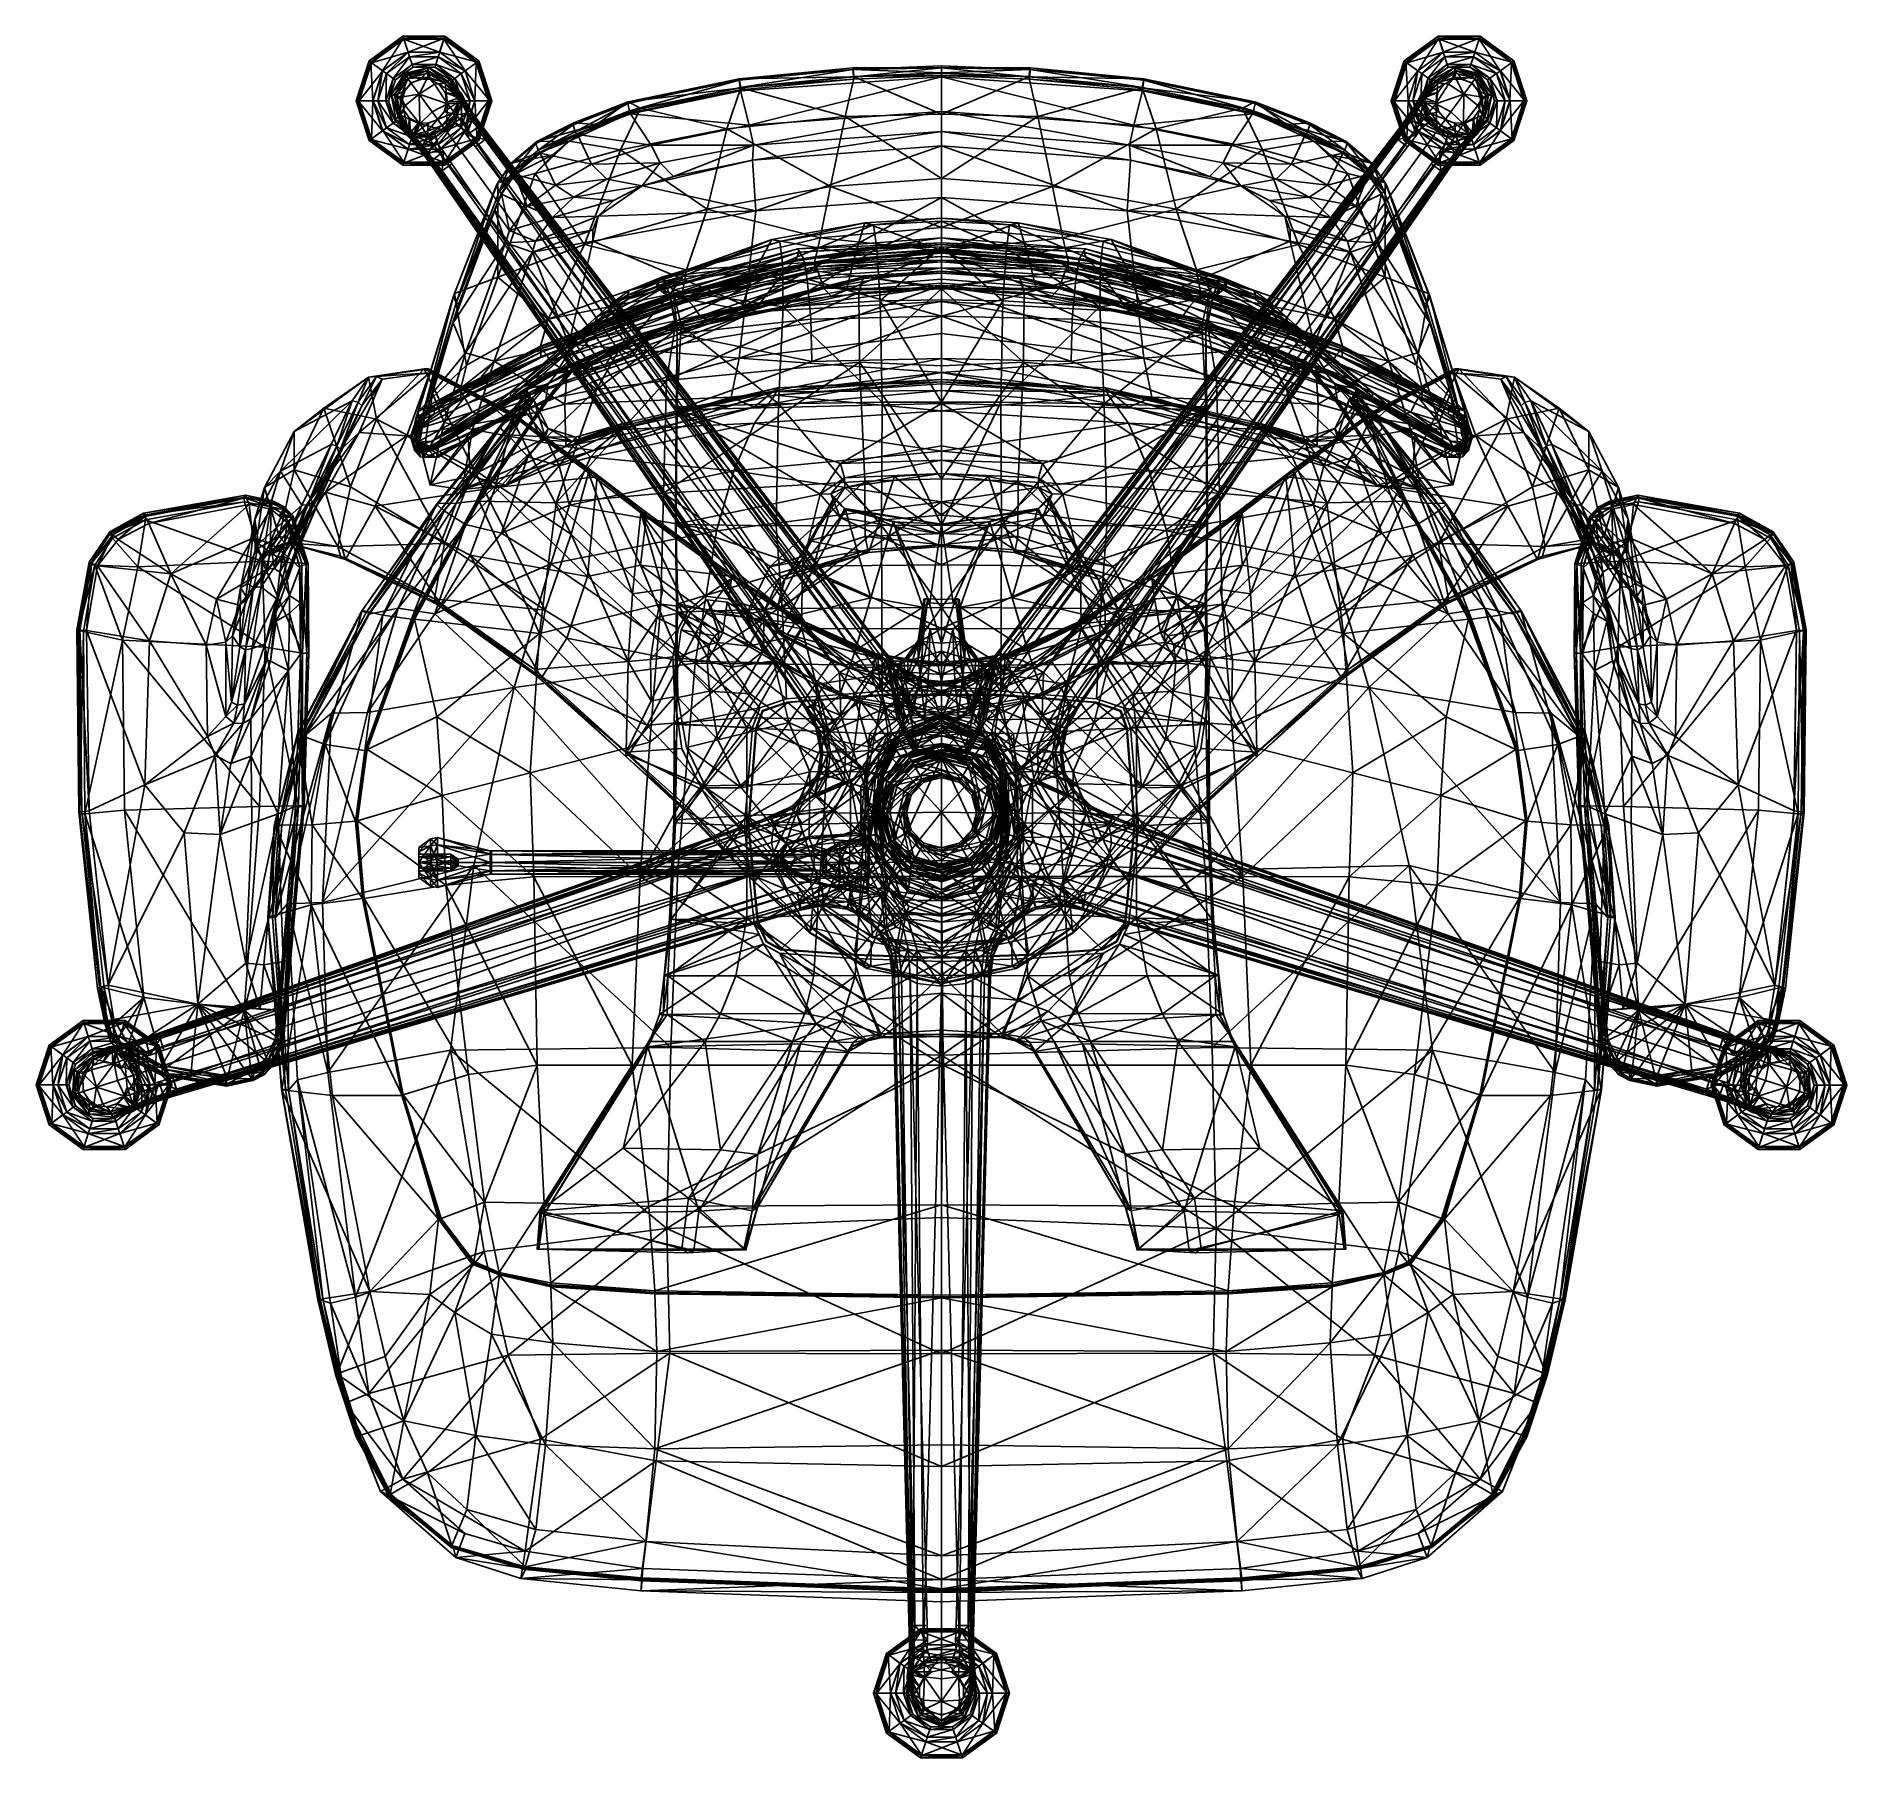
# Model space of a CAD drawing. Header units: inches. Extents: x -13.3 to 13.3, y -2.3 to 23.
import ezdxf

# ---------------------------------------------------------------- set-up
doc = ezdxf.new("R2010")
doc.units = ezdxf.units.IN
doc.header["$MEASUREMENT"] = 0
for name, color, linetype in [('AFUSE-3D-008', 8, 'Continuous'), ('AFUSE-3D-014', 14, 'Continuous'), ('AFUSE-3D-042', 42, 'Continuous'), ('AFUSE-3D-043', 43, 'Continuous'), ('AFUSE-3D-066', 66, 'Continuous'), ('AFUSE-3D-072', 72, 'Continuous'), ('AFUSE-3D-073', 73, 'Continuous'), ('AFUSE-3D-074', 74, 'Continuous'), ('AFUSE-3D-076', 76, 'Continuous'), ('PlacementPoints', 1, 'Continuous')]:
    doc.layers.add(name, color=color, linetype=linetype)

msp = doc.modelspace()

# ---------------------------------------------------------------- linework, layer by layer
at = {"layer": 'PlacementPoints'}
msp.add_point((0, 0), dxfattribs=at)

# ---------------------------------------------------------------- meshes
at = {"layer": 'AFUSE-3D-008'}
mesh = msp.add_polyface(dxfattribs=at)
corners = [(-0.711, 15.889, 11.382), (-1.269, 13.994, 14.103), (-1.413, 16.066, 11.48), (-2.261, 14.484, 14.102), (-1.588, 16.233, 11.553), (-2.403, 14.672, 14.105), (-1.424, 16.395, 11.649), (-2.304, 15.043, 14.101), (-0.689, 16.556, 11.762), (-1.072, 15.437, 14.046), (-0.283, 13.836, 14.104), (-0.276, 14.633, 13.033), (-0.173, 14.696, 12.934), (-0.909, 15.914, 13.073), (-1.936, 15.61, 13.073), (-2.065, 15.32, 13.046), (-1.911, 15.136, 13.021), (-1.041, 14.769, 12.99), (0.173, 14.696, 12.934), (0, 14.681, 12.928), (0.283, 13.836, 14.104), (0.276, 14.633, 13.033), (0.711, 15.889, 11.382), (1.041, 14.769, 12.99), (1.912, 15.136, 13.021), (1.414, 16.066, 11.48), (2.065, 15.32, 13.046), (1.588, 16.233, 11.553), (1.936, 15.61, 13.073), (1.424, 16.395, 11.649), (0.909, 15.914, 13.073), (0.69, 16.556, 11.762), (0, 15.985, 13.063), (0, 16.6, 11.762), (0, 15.852, 11.382), (1.27, 13.994, 14.103), (2.261, 14.484, 14.102), (2.404, 14.672, 14.105), (2.305, 15.043, 14.101), (1.072, 15.437, 14.046), (0, 15.527, 14.032)]
mesh.append_faces([[corners[k] for k in face] for face in [(17, 16, 2), (2, 0, 17), (16, 15, 4), (4, 2, 16), (4, 15, 14), (14, 6, 4), (6, 14, 13), (13, 8, 6), (8, 13, 32), (32, 33, 8), (11, 17, 0), (0, 12, 11), (34, 19, 12), (12, 0, 34), (17, 1, 3), (3, 16, 17), (16, 3, 5), (5, 15, 16), (15, 5, 7), (7, 14, 15), (14, 7, 9), (9, 13, 14), (13, 9, 40), (40, 32, 13), (11, 10, 1), (1, 17, 11), (23, 22, 25), (25, 24, 23), (24, 25, 27), (27, 26, 24), (27, 29, 28), (28, 26, 27), (29, 31, 30), (30, 28, 29), (31, 33, 32), (32, 30, 31), (21, 18, 22), (22, 23, 21), (34, 22, 18), (18, 19, 34), (23, 24, 36), (36, 35, 23), (24, 26, 37), (37, 36, 24), (26, 28, 38), (38, 37, 26), (28, 30, 39), (39, 38, 28), (30, 32, 40), (40, 39, 30), (21, 23, 35), (35, 20, 21)]], dxfattribs={"vtx2": -1})
mesh = msp.add_polyface(dxfattribs=at)
corners = [(0, 10.727, 9.285), (0, 10.636, 9.195), (0, 10.636, 9.088), (0, 10.624, 9.088), (0, 10.679, 6.057), (0, 10.731, 5.849), (0, 10.762, 5.693), (0, 10.762, 1.017), (0.441, 10.845, 9.285), (0.486, 10.766, 9.195), (0.486, 10.766, 9.088), (0.492, 10.756, 9.088), (0.465, 10.803, 6.057), (0.439, 10.848, 5.849), (0.423, 10.875, 5.693), (0.423, 10.875, 1.017), (0.764, 11.168, 9.285), (0.842, 11.122, 9.195), (0.842, 11.122, 9.088), (0.853, 11.116, 9.088), (0.806, 11.144, 6.057), (0.76, 11.17, 5.849), (0.733, 11.185, 5.693), (0.733, 11.185, 1.017), (0.882, 11.608, 9.285), (0.973, 11.608, 9.195), (0.973, 11.608, 9.088), (0.984, 11.608, 9.088), (0.93, 11.608, 6.057), (0.878, 11.608, 5.849), (0.847, 11.608, 5.693), (0.847, 11.608, 1.017), (0.764, 12.049, 9.285), (0.842, 12.095, 9.195), (0.842, 12.095, 9.088), (0.853, 12.101, 9.088), (0.806, 12.073, 6.057), (0.76, 12.047, 5.849), (0.733, 12.032, 5.693), (0.733, 12.032, 1.017), (0.441, 12.372, 9.285), (0.486, 12.451, 9.195), (0.486, 12.451, 9.088), (0.492, 12.461, 9.088), (0.465, 12.414, 6.057), (0.439, 12.368, 5.849), (0.423, 12.342, 5.693), (0.423, 12.342, 1.017), (0, 12.49, 9.285), (0, 12.581, 9.195), (0, 12.581, 9.088), (0, 12.593, 9.088), (0, 12.538, 6.057), (0, 12.486, 5.849), (0, 12.455, 5.693), (0, 12.455, 1.017), (-0.441, 12.372, 9.285), (-0.486, 12.451, 9.195), (-0.486, 12.451, 9.088), (-0.492, 12.461, 9.088), (-0.465, 12.414, 6.057), (-0.439, 12.368, 5.849), (-0.423, 12.342, 5.693), (-0.423, 12.342, 1.017), (-0.764, 12.049, 9.285), (-0.842, 12.095, 9.195), (-0.842, 12.095, 9.088), (-0.852, 12.101, 9.088), (-0.805, 12.073, 6.057), (-0.76, 12.047, 5.849), (-0.733, 12.032, 5.693), (-0.733, 12.032, 1.017), (-0.882, 11.608, 9.285), (-0.972, 11.608, 9.195), (-0.972, 11.608, 9.088), (-0.984, 11.608, 9.088), (-0.93, 11.608, 6.057), (-0.877, 11.608, 5.849), (-0.846, 11.608, 5.693), (-0.846, 11.608, 1.017), (-0.764, 11.168, 9.285), (-0.842, 11.122, 9.195), (-0.842, 11.122, 9.088), (-0.852, 11.116, 9.088), (-0.805, 11.144, 6.057), (-0.76, 11.17, 5.849), (-0.733, 11.185, 5.693), (-0.733, 11.185, 1.017), (-0.441, 10.845, 9.285), (-0.486, 10.766, 9.195), (-0.486, 10.766, 9.088), (-0.492, 10.756, 9.088), (-0.465, 10.803, 6.057), (-0.439, 10.848, 5.849), (-0.423, 10.875, 5.693), (-0.423, 10.875, 1.017), (0, 10.98, 9.285), (0.315, 11.064, 9.285), (0.545, 11.294, 9.285), (0.629, 11.608, 9.285), (0.545, 11.923, 9.285), (0.315, 12.153, 9.285), (0, 12.237, 9.285), (-0.314, 12.153, 9.285), (-0.544, 11.923, 9.285), (-0.629, 11.608, 9.285), (-0.544, 11.294, 9.285), (-0.314, 11.064, 9.285), (0, 11.059, 9.195), (0.275, 11.133, 9.195), (0.476, 11.334, 9.195), (0.549, 11.608, 9.195), (0.476, 11.883, 9.195), (0.275, 12.084, 9.195), (0, 12.158, 9.195), (-0.274, 12.084, 9.195), (-0.475, 11.883, 9.195), (-0.549, 11.608, 9.195), (-0.475, 11.334, 9.195), (-0.274, 11.133, 9.195), (0, 10.85, 1.017), (0.379, 10.952, 1.017), (0.657, 11.229, 1.017), (0.759, 11.608, 1.017), (0.657, 11.988, 1.017), (0.379, 12.265, 1.017), (0, 12.367, 1.017), (-0.379, 12.265, 1.017), (-0.657, 11.988, 1.017), (-0.758, 11.608, 1.017), (-0.657, 11.229, 1.017), (-0.379, 10.952, 1.017)]
mesh.append_faces([[corners[k] for k in face] for face in [(0, 1, 9), (9, 8, 0), (1, 2, 10), (10, 9, 1), (2, 3, 11), (11, 10, 2), (3, 4, 12), (12, 11, 3), (4, 5, 13), (13, 12, 4), (5, 6, 14), (14, 13, 5), (6, 7, 15), (15, 14, 6), (8, 9, 17), (17, 16, 8), (9, 10, 18), (18, 17, 9), (10, 11, 19), (19, 18, 10), (11, 12, 20), (20, 19, 11), (12, 13, 21), (21, 20, 12), (13, 14, 22), (22, 21, 13), (14, 15, 23), (23, 22, 14), (16, 17, 25), (25, 24, 16), (17, 18, 26), (26, 25, 17), (18, 19, 27), (27, 26, 18), (19, 20, 28), (28, 27, 19), (20, 21, 29), (29, 28, 20), (21, 22, 30), (30, 29, 21), (22, 23, 31), (31, 30, 22), (24, 25, 33), (33, 32, 24), (25, 26, 34), (34, 33, 25), (26, 27, 35), (35, 34, 26), (27, 28, 36), (36, 35, 27), (28, 29, 37), (37, 36, 28), (29, 30, 38), (38, 37, 29), (30, 31, 39), (39, 38, 30), (32, 33, 41), (41, 40, 32), (33, 34, 42), (42, 41, 33), (34, 35, 43), (43, 42, 34), (35, 36, 44), (44, 43, 35), (36, 37, 45), (45, 44, 36), (37, 38, 46), (46, 45, 37), (38, 39, 47), (47, 46, 38), (40, 41, 49), (49, 48, 40), (41, 42, 50), (50, 49, 41), (42, 43, 51), (51, 50, 42), (43, 44, 52), (52, 51, 43), (44, 45, 53), (53, 52, 44), (45, 46, 54), (54, 53, 45), (46, 47, 55), (55, 54, 46), (48, 49, 57), (57, 56, 48), (49, 50, 58), (58, 57, 49), (50, 51, 59), (59, 58, 50), (51, 52, 60), (60, 59, 51), (52, 53, 61), (61, 60, 52), (53, 54, 62), (62, 61, 53), (54, 55, 63), (63, 62, 54), (56, 57, 65), (65, 64, 56), (57, 58, 66), (66, 65, 57), (58, 59, 67), (67, 66, 58), (59, 60, 68), (68, 67, 59), (60, 61, 69), (69, 68, 60), (61, 62, 70), (70, 69, 61), (62, 63, 71), (71, 70, 62), (64, 65, 73), (73, 72, 64), (65, 66, 74), (74, 73, 65), (66, 67, 75), (75, 74, 66), (67, 68, 76), (76, 75, 67), (68, 69, 77), (77, 76, 68), (69, 70, 78), (78, 77, 69), (70, 71, 79), (79, 78, 70), (72, 73, 81), (81, 80, 72), (73, 74, 82), (82, 81, 73), (74, 75, 83), (83, 82, 74), (75, 76, 84), (84, 83, 75), (76, 77, 85), (85, 84, 76), (77, 78, 86), (86, 85, 77), (78, 79, 87), (87, 86, 78), (80, 81, 89), (89, 88, 80), (81, 82, 90), (90, 89, 81), (82, 83, 91), (91, 90, 82), (83, 84, 92), (92, 91, 83), (84, 85, 93), (93, 92, 84), (85, 86, 94), (94, 93, 85), (86, 87, 95), (95, 94, 86), (88, 89, 1), (1, 0, 88), (89, 90, 2), (2, 1, 89), (90, 91, 3), (3, 2, 90), (91, 92, 4), (4, 3, 91), (92, 93, 5), (5, 4, 92), (93, 94, 6), (6, 5, 93), (94, 95, 7), (7, 6, 94), (8, 97, 96), (96, 0, 8), (16, 98, 97), (97, 8, 16), (24, 99, 98), (98, 16, 24), (32, 100, 99), (99, 24, 32), (40, 101, 100), (100, 32, 40), (48, 102, 101), (101, 40, 48), (56, 103, 102), (102, 48, 56), (64, 104, 103), (103, 56, 64), (72, 105, 104), (104, 64, 72), (80, 106, 105), (105, 72, 80), (88, 107, 106), (106, 80, 88), (0, 96, 107), (107, 88, 0), (97, 109, 108), (108, 96, 97), (98, 110, 109), (109, 97, 98), (99, 111, 110), (110, 98, 99), (100, 112, 111), (111, 99, 100), (101, 113, 112), (112, 100, 101), (102, 114, 113), (113, 101, 102), (103, 115, 114), (114, 102, 103), (104, 116, 115), (115, 103, 104), (105, 117, 116), (116, 104, 105), (106, 118, 117), (117, 105, 106), (107, 119, 118), (118, 106, 107), (96, 108, 119), (119, 107, 96), (7, 120, 121), (121, 15, 7), (15, 121, 122), (122, 23, 15), (23, 122, 123), (123, 31, 23), (31, 123, 124), (124, 39, 31), (39, 124, 125), (125, 47, 39), (47, 125, 126), (126, 55, 47), (55, 126, 127), (127, 63, 55), (63, 127, 128), (128, 71, 63), (71, 128, 129), (129, 79, 71), (79, 129, 130), (130, 87, 79), (87, 130, 131), (131, 95, 87), (95, 131, 120), (120, 7, 95)]], dxfattribs={"vtx2": -1})
mesh = msp.add_polyface(dxfattribs=at)
corners = [(0, 11.057, 9.692), (0.276, 11.131, 9.692), (0.477, 11.333, 9.692), (0.551, 11.608, 9.692), (0.477, 11.884, 9.692), (0.276, 12.086, 9.692), (0, 12.159, 9.692), (-0.275, 12.086, 9.692), (-0.477, 11.884, 9.692), (-0.551, 11.608, 9.692), (-0.477, 11.333, 9.692), (-0.275, 11.131, 9.692), (0, 11.092, 11.791), (0.258, 11.161, 11.791), (0.447, 11.35, 11.791), (0.516, 11.608, 11.791), (0.447, 11.867, 11.791), (0.258, 12.056, 11.791), (0, 12.125, 11.791), (-0.258, 12.056, 11.791), (-0.447, 11.867, 11.791), (-0.516, 11.608, 11.791), (-0.447, 11.35, 11.791), (-0.258, 11.161, 11.791), (0, 11.057, 9.016), (0.276, 11.131, 9.016), (0.477, 11.333, 9.016), (0.551, 11.608, 9.016), (0.477, 11.884, 9.016), (0.276, 12.086, 9.016), (0, 12.159, 9.016), (-0.275, 12.086, 9.016), (-0.477, 11.884, 9.016), (-0.551, 11.608, 9.016), (-0.477, 11.333, 9.016), (-0.275, 11.131, 9.016)]
mesh.append_faces([[corners[k] for k in face] for face in [(24, 25, 1), (1, 0, 24), (25, 26, 2), (2, 1, 25), (26, 27, 3), (3, 2, 26), (27, 28, 4), (4, 3, 27), (28, 29, 5), (5, 4, 28), (29, 30, 6), (6, 5, 29), (30, 31, 7), (7, 6, 30), (31, 32, 8), (8, 7, 31), (32, 33, 9), (9, 8, 32), (33, 34, 10), (10, 9, 33), (34, 35, 11), (11, 10, 34), (35, 24, 0), (0, 11, 35), (0, 1, 13), (13, 12, 0), (1, 2, 14), (14, 13, 1), (2, 3, 15), (15, 14, 2), (3, 4, 16), (16, 15, 3), (4, 5, 17), (17, 16, 4), (5, 6, 18), (18, 17, 5), (6, 7, 19), (19, 18, 6), (7, 8, 20), (20, 19, 7), (8, 9, 21), (21, 20, 8), (9, 10, 22), (22, 21, 9), (10, 11, 23), (23, 22, 10), (11, 0, 12), (12, 23, 11)]], dxfattribs={"vtx2": -1})
at = {"layer": 'AFUSE-3D-014'}
mesh = msp.add_polyface(dxfattribs=at)
corners = [(-3.336, 14.212, 12.248), (-3.414, 14.082, 12.257), (-3.828, 14.301, 12.345), (-3.697, 14.547, 12.334), (-3.89, 13.887, 12.356), (-3.448, 13.838, 12.254), (-3.414, 13.397, 12.259), (-3.879, 13.305, 12.394), (-3.292, 12.682, 12.3), (-3.753, 12.568, 12.485), (-2.942, 11.973, 12.319), (-3.275, 14.26, 12.24), (-3.449, 14.739, 12.307), (-3.218, 14.264, 12.228), (-3.151, 14.708, 12.251), (-2.813, 13.356, 12.12), (-3.289, 14.113, 12.235), (-3.09, 13.749, 12.177), (-3.828, 14.301, 12.418), (-3.697, 14.547, 12.407), (-3.89, 13.887, 12.429), (-3.879, 13.305, 12.467), (-3.753, 12.568, 12.557), (-3.461, 11.976, 12.519), (-3.449, 14.739, 12.38), (-3.151, 14.708, 12.324)]
mesh.append_faces([[corners[k] for k in face] for face in [(0, 1, 2), (2, 3, 0), (4, 2, 1), (1, 5, 4), (6, 7, 4), (4, 5, 6), (8, 9, 7), (7, 6, 8), (9, 8, 10), (11, 0, 3), (3, 12, 11), (13, 11, 12), (12, 14, 13), (15, 8, 6), (16, 0, 11), (11, 13, 16), (17, 6, 5), (5, 16, 17), (16, 5, 1), (1, 0, 16), (3, 2, 18), (18, 19, 3), (2, 4, 20), (20, 18, 2), (4, 7, 21), (21, 20, 4), (7, 9, 22), (22, 21, 7), (22, 9, 23), (12, 3, 19), (19, 24, 12), (14, 12, 24), (24, 25, 14)]], dxfattribs={"vtx2": -1})
mesh = msp.add_polyface(dxfattribs=at)
corners = [(-2.84, 14.06, 12.144), (-3.218, 14.264, 12.228), (-3.151, 14.708, 12.251), (-2.641, 14.395, 12.127), (-1.86, 13.495, 11.951), (-2.472, 13.841, 12.069), (-2.291, 14.182, 12.05), (-1.616, 13.837, 11.93), (-1.036, 13.618, 11.859), (-1.259, 13.244, 11.871), (-0.84, 13.145, 11.796), (-1.064, 12.579, 11.811), (-1.706, 12.701, 11.936), (-2.245, 12.936, 12.015), (-1.937, 12.212, 12.012), (-2.942, 11.973, 12.319), (-1.125, 12.216, 11.825), (-2.813, 13.356, 12.12), (-3.09, 13.749, 12.177), (-3.414, 13.397, 12.259), (-3.292, 12.682, 12.3), (-3.289, 14.113, 12.235), (-3.151, 14.708, 12.324), (-2.641, 14.395, 12.2), (-2.291, 14.182, 12.123), (-1.616, 13.837, 12.003), (-1.036, 13.618, 11.932)]
mesh.append_faces([[corners[k] for k in face] for face in [(0, 1, 2), (2, 3, 0), (4, 5, 6), (6, 7, 4), (8, 9, 4), (4, 7, 8), (9, 10, 11), (11, 12, 9), (13, 12, 14), (14, 15, 13), (16, 14, 12), (12, 11, 16), (4, 9, 12), (12, 13, 4), (0, 3, 6), (6, 5, 0), (5, 4, 13), (13, 17, 5), (5, 17, 18), (18, 0, 5), (19, 18, 17), (13, 15, 20), (20, 17, 13), (0, 18, 21), (21, 1, 0), (3, 2, 22), (22, 23, 3), (6, 3, 23), (23, 24, 6), (8, 7, 25), (25, 26, 8), (6, 24, 25), (25, 7, 6)]], dxfattribs={"vtx2": -1})
mesh = msp.add_polyface(dxfattribs=at)
corners = [(0.279, 14.128, 12.527), (0.53, 13.832, 12.066), (0, 13.786, 12.059), (0, 14.103, 12.517), (0.555, 13.849, 12.17), (0.533, 13.861, 12.137), (0.322, 14.12, 12.551), (0.348, 14.099, 12.586), (0.242, 14.756, 13.034), (0.26, 14.749, 13.078), (0.259, 14.502, 13.354), (0.342, 13.857, 12.811), (0.248, 14.371, 13.505), (0.316, 13.622, 13.041), (0.169, 14.31, 13.595), (0, 14.303, 13.65), (0, 13.539, 13.211), (0.532, 13.833, 12.069), (0.204, 14.754, 13.014), (0, 14.745, 13.008), (-0.279, 14.128, 12.527), (-0.53, 13.832, 12.066), (-0.348, 14.099, 12.586), (-0.26, 14.749, 13.078), (-0.241, 14.756, 13.034), (-0.322, 14.12, 12.551), (-0.259, 14.502, 13.354), (-0.341, 13.857, 12.811), (-0.248, 14.371, 13.505), (-0.315, 13.622, 13.041), (-0.168, 14.31, 13.595), (-0.203, 14.754, 13.014)]
mesh.append_faces([[corners[k] for k in face] for face in [(17, 0, 6)]], dxfattribs={"vtx0": -1, "vtx2": -1})
mesh.append_faces([[corners[k] for k in face] for face in [(5, 17, 6)]], dxfattribs={"vtx1": -1})
mesh.append_faces([[corners[k] for k in face] for face in [(0, 1, 2), (2, 3, 0), (4, 5, 6), (6, 7, 4), (7, 6, 8), (8, 9, 7), (10, 11, 7), (7, 9, 10), (12, 13, 11), (11, 10, 12), (13, 12, 14), (14, 15, 16), (17, 1, 0), (6, 0, 18), (18, 8, 6), (18, 0, 3), (3, 19, 18), (20, 3, 2), (2, 21, 20), (22, 23, 24), (24, 25, 22), (26, 23, 22), (22, 27, 26), (28, 26, 27), (27, 29, 28), (30, 28, 29), (16, 15, 30), (25, 24, 31), (31, 20, 25), (31, 19, 3), (3, 20, 31)]], dxfattribs={"vtx2": -1})
mesh = msp.add_polyface(dxfattribs=at)
corners = [(3.336, 14.212, 12.248), (3.72, 14.57, 12.334), (3.862, 14.298, 12.345), (3.415, 14.082, 12.257), (3.892, 13.886, 12.356), (3.448, 13.838, 12.254), (3.415, 13.397, 12.259), (3.878, 13.297, 12.394), (3.276, 14.26, 12.24), (3.455, 14.774, 12.307), (3.219, 14.264, 12.228), (3.134, 14.754, 12.251), (2.84, 14.06, 12.144), (2.647, 14.4, 12.127), (2.814, 13.356, 12.12), (3.09, 13.749, 12.177), (3.29, 14.113, 12.235), (3.72, 14.57, 12.407), (3.862, 14.298, 12.418), (3.892, 13.886, 12.429), (3.878, 13.297, 12.467), (3.455, 14.774, 12.38), (3.134, 14.754, 12.324), (2.647, 14.4, 12.2)]
mesh.append_faces([[corners[k] for k in face] for face in [(0, 1, 2), (2, 3, 0), (4, 5, 3), (3, 2, 4), (6, 5, 4), (4, 7, 6), (8, 9, 1), (1, 0, 8), (10, 11, 9), (9, 8, 10), (12, 13, 11), (11, 10, 12), (14, 15, 6), (16, 10, 8), (8, 0, 16), (12, 10, 16), (16, 15, 12), (15, 16, 5), (5, 6, 15), (16, 0, 3), (3, 5, 16), (2, 1, 17), (17, 18, 2), (4, 2, 18), (18, 19, 4), (7, 4, 19), (19, 20, 7), (1, 9, 21), (21, 17, 1), (9, 11, 22), (22, 21, 9), (11, 13, 23), (23, 22, 11)]], dxfattribs={"vtx2": -1})
mesh = msp.add_polyface(dxfattribs=at)
corners = [(2.283, 14.178, 12.05), (2.472, 13.841, 12.069), (1.86, 13.495, 11.951), (1.619, 13.835, 11.93), (1.035, 13.621, 11.859), (1.26, 13.244, 11.871), (0.84, 13.145, 11.796), (0.905, 13.585, 11.846), (0.627, 13.283, 11.78), (0.81, 13.599, 11.84), (0.494, 13.674, 11.824), (0.757, 13.728, 11.84), (0.502, 13.86, 11.834), (0.723, 13.873, 11.851), (2.84, 14.06, 12.144), (2.647, 14.4, 12.127), (2.245, 12.936, 12.015), (3.09, 13.749, 12.177), (2.814, 13.356, 12.12), (1.035, 13.621, 11.932), (1.619, 13.835, 12.003), (0.905, 13.585, 11.919), (0.81, 13.599, 11.912), (0.757, 13.728, 11.913), (0.733, 13.903, 11.919), (2.283, 14.178, 12.123), (2.647, 14.4, 12.2), (0.659, 13.433, 12.393), (0.729, 13.843, 12.061), (0.608, 13.833, 12.119), (0.698, 13.405, 12.373), (0.757, 13.765, 12.03), (0.53, 13.832, 12.066)]
mesh.append_faces([[corners[k] for k in face] for face in [(0, 1, 2), (2, 3, 0), (4, 3, 2), (2, 5, 4), (6, 7, 4), (8, 9, 7), (10, 11, 9), (12, 13, 11), (14, 1, 0), (0, 15, 14), (16, 2, 1), (1, 14, 17), (17, 18, 1), (3, 4, 19), (19, 20, 3), (4, 7, 21), (21, 19, 4), (7, 9, 22), (22, 21, 7), (9, 11, 23), (23, 22, 9), (11, 13, 24), (24, 23, 11), (15, 0, 25), (25, 26, 15), (0, 3, 20), (20, 25, 0), (27, 28, 29), (27, 30, 31), (31, 28, 27), (32, 28, 24), (31, 23, 24), (24, 28, 31)]], dxfattribs={"vtx2": -1})
mesh = msp.add_polyface(dxfattribs=at)
corners = [(-0.817, 13.593, 11.84), (-0.755, 13.726, 11.84), (-0.494, 13.674, 11.824), (-0.496, 13.859, 11.834), (-0.757, 13.908, 11.846), (-0.904, 13.582, 11.846), (-1.036, 13.618, 11.859), (-1.036, 13.618, 11.932), (-0.904, 13.582, 11.919), (-0.817, 13.593, 11.912), (-0.755, 13.726, 11.913), (-0.757, 13.908, 11.919), (-0.496, 13.859, 11.907), (-0.729, 13.843, 12.061), (-0.608, 13.833, 12.119), (-0.531, 13.833, 12.069), (-0.53, 13.832, 12.066), (-0.554, 13.849, 12.17), (-0.348, 14.099, 12.586), (-0.322, 14.12, 12.551), (-0.533, 13.861, 12.137), (-0.527, 13.519, 12.454), (-0.341, 13.857, 12.811), (-0.315, 13.622, 13.041), (-0.658, 13.433, 12.393), (-0.279, 14.128, 12.527), (-0.577, 13.477, 12.414), (-0.757, 13.726, 12.03), (0, 13.786, 12.059)]
mesh.append_faces([[corners[k] for k in face] for face in [(20, 19, 15)]], dxfattribs={"vtx1": -1})
mesh.append_faces([[corners[k] for k in face] for face in [(19, 25, 15)]], dxfattribs={"vtx1": -1, "vtx2": -1})
mesh.append_faces([[corners[k] for k in face] for face in [(0, 1, 2), (3, 2, 1), (1, 4, 3), (5, 6, 7), (7, 8, 5), (8, 9, 0), (1, 0, 9), (9, 10, 1), (3, 4, 11), (11, 12, 3), (4, 1, 10), (10, 11, 4), (13, 14, 15), (15, 16, 13), (17, 18, 19), (19, 20, 17), (21, 22, 18), (18, 17, 21), (23, 22, 21), (14, 13, 24), (25, 16, 15), (21, 17, 14), (14, 26, 21), (15, 14, 17), (17, 20, 15), (24, 13, 27), (12, 16, 28), (16, 12, 11), (11, 13, 16), (11, 10, 27), (27, 13, 11)]], dxfattribs={"vtx2": -1})
mesh = msp.add_polyface(dxfattribs=at)
corners = [(0, 13.641, 11.813), (-0.494, 13.674, 11.824), (-0.496, 13.859, 11.834), (0, 13.822, 11.82), (0, 13.375, 11.747), (0.81, 13.599, 11.84), (0.627, 13.283, 11.78), (0.494, 13.674, 11.824), (0.757, 13.728, 11.84), (0.502, 13.86, 11.834), (-0.496, 13.859, 11.907), (0, 13.822, 11.893), (0.723, 13.873, 11.851), (0.502, 13.86, 11.907), (0.733, 13.903, 11.919), (0.729, 13.843, 12.061), (0.53, 13.832, 12.066), (0.532, 13.833, 12.069), (0.608, 13.833, 12.119), (0.528, 13.519, 12.454), (0.555, 13.849, 12.17), (0.348, 14.099, 12.586), (0.342, 13.857, 12.811), (0.316, 13.622, 13.041), (0.578, 13.477, 12.414), (0.659, 13.433, 12.393), (0.169, 14.31, 13.595), (0.196, 13.557, 13.172), (0, 13.539, 13.211), (0.533, 13.861, 12.137), (-0.315, 13.622, 13.041), (-0.196, 13.557, 13.172), (-0.168, 14.31, 13.595), (0, 13.786, 12.059)]
mesh.append_faces([[corners[k] for k in face] for face in [(0, 1, 2), (2, 3, 0), (1, 0, 4), (5, 6, 7), (8, 7, 9), (9, 7, 0), (0, 3, 9), (4, 0, 7), (7, 6, 4), (3, 2, 10), (10, 11, 3), (12, 9, 13), (13, 14, 12), (9, 3, 11), (11, 13, 9), (15, 16, 17), (17, 18, 15), (19, 20, 21), (21, 22, 19), (19, 22, 23), (18, 24, 25), (26, 27, 23), (28, 27, 26), (19, 24, 18), (18, 20, 19), (17, 29, 20), (20, 18, 17), (30, 31, 32), (32, 31, 28), (14, 13, 16), (33, 16, 13), (13, 11, 33), (33, 11, 10)]], dxfattribs={"vtx2": -1})
mesh = msp.add_polyface(dxfattribs=at)
corners = [(-0.84, 13.145, 11.796), (-1.259, 13.244, 11.871), (-1.036, 13.618, 11.859), (-0.904, 13.582, 11.846), (-0.627, 13.283, 11.78), (-0.817, 13.593, 11.84), (-0.494, 13.674, 11.824), (0, 13.375, 11.747), (-0.526, 13.028, 11.568), (-0.732, 12.635, 11.276), (-0.783, 12.771, 11.621), (-0.481, 12.917, 11.238), (-0.964, 12.194, 11.672), (-0.908, 12.498, 11.649), (-0.825, 12.409, 11.3), (-1.064, 12.579, 11.811), (-1.125, 12.216, 11.825), (-0.904, 13.582, 11.919), (-0.527, 13.519, 12.454), (-0.418, 13.082, 12.787), (-0.315, 13.622, 13.041), (-0.658, 13.433, 12.393), (-0.577, 13.477, 12.414), (-0.608, 13.833, 12.119), (-0.549, 12.894, 12.716), (-0.457, 13, 12.746), (-0.353, 12.584, 12.842), (-0.268, 12.773, 12.86), (-0.243, 13.017, 12.93), (-0.581, 12.866, 12.684), (-0.363, 12.545, 12.811), (-0.697, 13.405, 12.373), (-0.757, 13.726, 12.03)]
mesh.append_faces([[corners[k] for k in face] for face in [(0, 1, 2), (2, 3, 0), (4, 0, 3), (3, 5, 4), (6, 4, 5), (7, 4, 6), (8, 4, 7), (9, 10, 8), (8, 11, 9), (12, 13, 14), (0, 4, 8), (8, 10, 0), (10, 13, 15), (15, 0, 10), (13, 10, 9), (9, 14, 13), (13, 12, 16), (16, 15, 13), (5, 3, 17), (18, 19, 20), (21, 22, 23), (24, 25, 22), (22, 21, 24), (25, 24, 26), (26, 27, 25), (19, 18, 22), (22, 25, 19), (28, 19, 25), (26, 24, 29), (29, 30, 26), (24, 21, 31), (31, 29, 24), (32, 31, 21)]], dxfattribs={"vtx2": -1})
mesh = msp.add_polyface(dxfattribs=at)
corners = [(0, 13.375, 11.747), (0, 13.176, 11.545), (-0.526, 13.028, 11.568), (0, 13.06, 11.221), (-0.481, 12.917, 11.238), (0.905, 13.585, 11.846), (0.84, 13.145, 11.796), (0.627, 13.283, 11.78), (0.526, 13.028, 11.568), (0.481, 12.917, 11.238), (0.732, 12.635, 11.276), (0.783, 12.771, 11.621), (0.316, 13.622, 13.041), (0.418, 13.082, 12.787), (0.528, 13.519, 12.454), (0.549, 12.894, 12.716), (0.659, 13.433, 12.393), (0.578, 13.477, 12.414), (0.457, 13, 12.746), (0.196, 13.557, 13.172), (0.244, 13.017, 12.93), (0, 12.972, 12.96), (0, 13.539, 13.211), (0.353, 12.584, 12.842), (0.269, 12.773, 12.86), (0.582, 12.866, 12.684), (0.698, 13.405, 12.373), (-0.315, 13.622, 13.041), (-0.418, 13.082, 12.787), (-0.243, 13.017, 12.93), (-0.196, 13.557, 13.172), (-0.457, 13, 12.746), (-0.268, 12.773, 12.86), (0, 12.731, 12.888)]
mesh.append_faces([[corners[k] for k in face] for face in [(0, 1, 2), (3, 4, 2), (2, 1, 3), (5, 6, 7), (8, 1, 0), (0, 7, 8), (3, 1, 8), (8, 9, 3), (10, 9, 8), (6, 11, 8), (8, 7, 6), (12, 13, 14), (15, 16, 17), (17, 18, 15), (12, 19, 20), (20, 13, 12), (21, 20, 19), (19, 22, 21), (23, 15, 18), (13, 18, 17), (17, 14, 13), (20, 24, 18), (18, 13, 20), (24, 20, 21), (15, 25, 26), (26, 16, 15), (27, 28, 29), (29, 30, 27), (21, 22, 30), (30, 29, 21), (31, 32, 29), (21, 29, 32), (32, 33, 21)]], dxfattribs={"vtx2": -1})
mesh = msp.add_polyface(dxfattribs=at)
corners = [(3.292, 12.682, 12.3), (3.415, 13.397, 12.259), (3.878, 13.297, 12.394), (3.756, 12.567, 12.485), (3.467, 11.983, 12.519), (2.942, 11.973, 12.319), (1.035, 13.621, 11.859), (1.26, 13.244, 11.871), (0.84, 13.145, 11.796), (0.949, 12.186, 11.643), (0.863, 12.161, 11.327), (0.826, 12.409, 11.3), (0.908, 12.498, 11.649), (0.955, 11.046, 11.705), (1.126, 12.216, 11.825), (1.938, 12.212, 12.012), (1.948, 11.257, 12.159), (2.284, 11.162, 12.281), (0.783, 12.771, 11.621), (1.065, 12.579, 11.811), (1.706, 12.701, 11.936), (2.245, 12.936, 12.015), (0.732, 12.635, 11.276), (1.86, 13.495, 11.951), (2.472, 13.841, 12.069), (2.814, 13.356, 12.12), (3.878, 13.297, 12.467), (3.756, 12.567, 12.557), (3.467, 11.983, 12.591)]
mesh.append_faces([[corners[k] for k in face] for face in [(0, 1, 2), (2, 3, 0), (3, 4, 5), (5, 0, 3), (6, 7, 8), (9, 10, 11), (11, 12, 9), (10, 9, 13), (13, 9, 14), (14, 15, 16), (15, 5, 17), (18, 8, 19), (19, 12, 18), (7, 20, 19), (19, 8, 7), (21, 5, 15), (15, 20, 21), (12, 11, 22), (22, 18, 12), (12, 19, 14), (14, 9, 12), (14, 19, 20), (20, 15, 14), (23, 21, 20), (20, 7, 23), (24, 25, 21), (1, 0, 25), (25, 0, 5), (5, 21, 25), (3, 2, 26), (26, 27, 3), (4, 3, 27), (27, 28, 4)]], dxfattribs={"vtx2": -1})
mesh = msp.add_polyface(dxfattribs=at)
corners = [(0, 10.085, 11.58), (0, 9.997, 11.797), (-0.507, 10.151, 11.774), (-0.482, 10.231, 11.56), (0, 9.854, 12.035), (-0.544, 10.048, 11.977), (0, 9.687, 12.23), (0.526, 13.028, 11.568), (0.783, 12.771, 11.621), (0.732, 12.635, 11.276), (0.482, 10.231, 11.56), (0.817, 10.701, 11.512), (0.889, 10.685, 11.746), (0.508, 10.151, 11.774), (0.975, 10.66, 11.905), (0.545, 10.048, 11.977), (0.673, 9.922, 12.183), (1.02, 9.753, 12.359), (0, 9.57, 12.323), (-1.008, 9.768, 12.359), (0, 9.57, 12.396), (1.02, 9.753, 12.432), (0.457, 13, 12.746), (0.269, 12.773, 12.86), (0.353, 12.584, 12.842), (0, 12.487, 12.87), (0, 12.731, 12.888), (0, 12.972, 12.96), (0.364, 12.545, 12.811), (0, 12.443, 12.841), (0.582, 12.866, 12.684), (0.549, 12.894, 12.716), (-0.268, 12.773, 12.86), (-0.353, 12.584, 12.842), (-0.363, 12.545, 12.811)]
mesh.append_faces([[corners[k] for k in face] for face in [(0, 1, 2), (2, 3, 0), (1, 4, 5), (5, 4, 6), (7, 8, 9), (10, 11, 12), (12, 13, 10), (0, 10, 13), (13, 1, 0), (12, 14, 15), (15, 13, 12), (15, 4, 1), (1, 13, 15), (16, 15, 14), (15, 16, 6), (6, 4, 15), (17, 18, 6), (6, 16, 17), (19, 18, 20), (18, 17, 21), (21, 20, 18), (22, 23, 24), (25, 24, 23), (23, 26, 25), (27, 26, 23), (28, 24, 25), (25, 29, 28), (24, 28, 30), (30, 31, 24), (25, 26, 32), (32, 33, 25), (34, 29, 25), (25, 33, 34)]], dxfattribs={"vtx2": -1})
mesh = msp.add_polyface(dxfattribs=at)
corners = [(-2.942, 11.973, 12.319), (-3.461, 11.976, 12.519), (-3.753, 12.568, 12.485), (-2.283, 11.162, 12.281), (-2.465, 10.95, 12.406), (-1.937, 12.212, 12.012), (-1.948, 11.257, 12.159), (-2.194, 11.068, 12.326), (-2.265, 11.139, 12.286), (-1.944, 11.232, 12.171), (-1.866, 10.972, 12.376), (-2.152, 10.955, 12.372), (-1.889, 10.769, 12.376), (-2.194, 10.836, 12.385), (-1.925, 10.585, 12.322), (-2.104, 10.587, 12.385), (-2.257, 10.74, 12.385), (-2.242, 10.761, 12.384), (-2.386, 10.958, 12.379), (-2.357, 10.957, 12.373), (-2.225, 10.786, 12.383), (-1.926, 10.614, 12.323), (-3.461, 11.976, 12.591), (-3.753, 12.568, 12.557), (-2.465, 10.95, 12.479), (-2.104, 10.587, 12.458), (-2.257, 10.74, 12.458)]
mesh.append_faces([[corners[k] for k in face] for face in [(18, 4, 3)]])
mesh.append_faces([[corners[k] for k in face] for face in [(14, 16, 17)]], dxfattribs={"vtx0": -1})
mesh.append_faces([[corners[k] for k in face] for face in [(14, 15, 16)]], dxfattribs={"vtx0": -1, "vtx2": -1})
mesh.append_faces([[corners[k] for k in face] for face in [(0, 1, 2), (3, 4, 1), (1, 0, 3), (5, 6, 3), (3, 0, 5), (7, 8, 9), (10, 11, 7), (12, 13, 11), (18, 17, 16), (16, 4, 18), (11, 19, 8), (8, 7, 11), (19, 11, 13), (13, 20, 19), (20, 13, 12), (6, 9, 8), (8, 3, 6), (3, 8, 19), (19, 18, 3), (18, 19, 20), (20, 17, 18), (17, 20, 21), (1, 22, 23), (1, 4, 24), (24, 22, 1), (16, 15, 25), (25, 26, 16), (4, 16, 26), (26, 24, 4)]], dxfattribs={"vtx2": -1})
mesh = msp.add_polyface(dxfattribs=at)
corners = [(-0.825, 12.409, 11.3), (-0.862, 12.161, 11.327), (-0.964, 12.194, 11.672), (-1.043, 11.254, 11.773), (-0.866, 10.973, 11.482), (-1.125, 12.216, 11.825), (-1.192, 11.305, 11.939), (-1.066, 10.956, 11.573), (-0.928, 10.963, 11.548), (-0.871, 10.699, 11.553), (-0.817, 10.701, 11.512), (-1.15, 11.242, 11.963), (-1.051, 11.229, 11.869), (-1.112, 11.183, 12.127), (-1.213, 11.187, 12.15), (-1.08, 11.029, 12.336), (-1.347, 11.014, 12.355), (-1.051, 11.242, 11.8), (-1.081, 10.952, 11.593), (-1.081, 10.938, 11.66), (-1.08, 10.76, 11.663), (-1.08, 10.738, 11.602), (-1.092, 10.581, 11.798), (-1.091, 10.701, 12.346), (-1.361, 10.725, 12.366), (-1.183, 11.279, 11.946), (-1.36, 11.194, 12.183), (-1.066, 10.731, 11.584), (-1.077, 10.513, 11.744)]
mesh.append_faces([[corners[k] for k in face] for face in [(7, 3, 8), (3, 4, 8)]])
mesh.append_faces([[corners[k] for k in face] for face in [(0, 1, 2), (3, 2, 1), (1, 4, 3), (5, 2, 3), (3, 6, 5), (9, 8, 4), (4, 10, 9), (11, 12, 13), (13, 14, 11), (15, 16, 14), (14, 13, 15), (12, 17, 18), (18, 19, 12), (20, 19, 18), (18, 21, 20), (22, 20, 21), (16, 15, 23), (23, 24, 16), (11, 25, 17), (17, 12, 11), (14, 26, 25), (25, 11, 14), (3, 17, 25), (25, 6, 3), (7, 18, 17), (17, 3, 7), (27, 21, 18), (18, 7, 27), (21, 27, 28), (27, 7, 8), (8, 9, 27)]], dxfattribs={"vtx2": -1})
mesh = msp.add_polyface(dxfattribs=at)
corners = [(-1.948, 11.257, 12.159), (-1.937, 12.212, 12.012), (-1.125, 12.216, 11.825), (-1.192, 11.305, 11.939), (-1.944, 11.232, 12.171), (-1.9, 11.127, 12.279), (-2.194, 11.068, 12.326), (-1.866, 10.972, 12.376), (-2.152, 10.955, 12.372), (-1.889, 10.769, 12.376), (-1.925, 10.585, 12.322), (-1.877, 10.362, 12.374), (-2.104, 10.587, 12.385), (-1.36, 11.194, 12.183), (-1.183, 11.279, 11.946), (-1.495, 11.006, 12.366), (-1.509, 10.738, 12.377), (-1.504, 10.515, 12.232), (-1.926, 10.614, 12.323), (-1.347, 11.014, 12.355), (-1.361, 10.725, 12.366), (-1.501, 10.487, 12.228), (-1.008, 9.768, 12.359), (-1.213, 11.187, 12.15), (-1.103, 10.438, 12.125), (-1.396, 10.539, 12.237), (-2.225, 10.786, 12.383), (-2.242, 10.761, 12.384), (-1.008, 9.768, 12.432), (-1.877, 10.362, 12.447), (-2.104, 10.587, 12.458)]
mesh.append_faces([[corners[k] for k in face] for face in [(0, 1, 2), (2, 3, 0), (4, 5, 6), (6, 5, 7), (8, 7, 9), (10, 11, 12), (13, 5, 4), (4, 14, 13), (5, 13, 15), (15, 7, 5), (7, 15, 16), (16, 9, 7), (9, 16, 17), (17, 18, 9), (15, 19, 20), (20, 16, 15), (11, 10, 21), (21, 22, 11), (19, 15, 13), (13, 23, 19), (24, 17, 25), (16, 20, 25), (25, 17, 16), (9, 18, 26), (3, 14, 4), (4, 0, 3), (17, 21, 10), (10, 18, 17), (21, 17, 24), (18, 10, 27), (28, 29, 11), (12, 11, 29), (29, 30, 12)]], dxfattribs={"vtx2": -1})
mesh = msp.add_polyface(dxfattribs=at)
corners = [(2.284, 11.162, 12.281), (2.942, 11.973, 12.319), (3.467, 11.983, 12.519), (2.47, 10.952, 12.406), (0.955, 11.046, 11.705), (0.866, 10.973, 11.482), (0.863, 12.161, 11.327), (1.126, 12.216, 11.825), (1.209, 11.242, 11.942), (1.948, 11.257, 12.159), (1.938, 12.212, 12.012), (0.975, 10.66, 11.905), (1.176, 10.596, 12.082), (0.673, 9.922, 12.183), (1.02, 9.753, 12.359), (1.544, 10.642, 12.2), (1.877, 10.361, 12.374), (1.772, 10.547, 12.287), (0.929, 10.878, 11.725), (0.858, 10.849, 11.489), (1.036, 10.898, 11.877), (0.889, 10.685, 11.746), (0.817, 10.701, 11.512), (3.467, 11.983, 12.591), (2.47, 10.952, 12.479), (1.877, 10.361, 12.447), (1.02, 9.753, 12.432)]
mesh.append_faces([[corners[k] for k in face] for face in [(0, 1, 2), (2, 3, 0), (4, 5, 6), (7, 8, 4), (9, 8, 7), (0, 9, 10), (11, 12, 13), (14, 13, 12), (12, 15, 14), (16, 14, 15), (15, 17, 16), (3, 16, 17), (17, 0, 3), (17, 15, 9), (9, 0, 17), (5, 4, 18), (18, 19, 5), (20, 18, 4), (4, 8, 20), (15, 12, 8), (8, 9, 15), (12, 11, 20), (20, 8, 12), (21, 22, 19), (19, 18, 21), (21, 18, 20), (20, 11, 21), (3, 2, 23), (23, 24, 3), (14, 16, 25), (25, 26, 14), (16, 3, 24), (24, 25, 16)]], dxfattribs={"vtx2": -1})
mesh = msp.add_polyface(dxfattribs=at)
corners = [(-0.821, 10.482, 11.704), (-0.871, 10.699, 11.553), (-0.817, 10.701, 11.512), (-0.764, 10.463, 11.718), (-0.876, 10.405, 11.916), (-1.084, 10.413, 12.109), (-1.077, 10.513, 11.744), (-0.482, 10.231, 11.56), (-0.507, 10.151, 11.774), (-0.544, 10.048, 11.977), (-0.836, 10.391, 11.934), (0, 9.997, 11.797), (-0.672, 9.922, 12.183), (0, 9.687, 12.23), (-1.008, 9.768, 12.359), (-1.501, 10.487, 12.228), (0, 9.57, 12.323), (-1.08, 10.738, 11.602), (-1.092, 10.527, 11.755), (-1.092, 10.581, 11.798), (-1.103, 10.438, 12.125), (-1.101, 10.486, 12.165), (-1.396, 10.539, 12.237), (-1.091, 10.701, 12.346), (-1.361, 10.725, 12.366), (-1.066, 10.731, 11.584), (-1.877, 10.362, 12.374), (-1.008, 9.768, 12.432), (0, 9.57, 12.396)]
mesh.append_faces([[corners[k] for k in face] for face in [(10, 5, 4)]])
mesh.append_faces([[corners[k] for k in face] for face in [(0, 1, 2), (2, 3, 0), (4, 5, 6), (6, 0, 4), (7, 8, 3), (3, 2, 7), (3, 8, 9), (9, 10, 3), (9, 8, 11), (12, 5, 10), (10, 9, 12), (13, 12, 9), (14, 15, 5), (5, 12, 14), (14, 12, 13), (13, 16, 14), (17, 18, 19), (20, 21, 19), (19, 18, 20), (22, 21, 20), (23, 21, 22), (22, 24, 23), (6, 18, 17), (5, 20, 18), (18, 6, 5), (20, 5, 15), (6, 25, 1), (1, 0, 6), (0, 3, 10), (10, 4, 0), (26, 14, 27), (28, 27, 14)]], dxfattribs={"vtx2": -1})
at = {"layer": 'AFUSE-3D-042'}
mesh = msp.add_polyface(dxfattribs=at)
corners = [(-6.615, 22.083, 0.102), (-6.806, 22.67, 0.102), (-7.305, 23.032, 0.102), (-7.921, 23.032, 0.102), (-8.42, 22.67, 0.102), (-8.611, 22.083, 0.102), (-8.42, 21.497, 0.102), (-7.921, 21.134, 0.102), (-7.305, 21.134, 0.102), (-6.806, 21.497, 0.102), (-6.615, 22.083, 0.152), (-6.806, 22.67, 0.152), (-7.305, 23.032, 0.152), (-7.921, 23.032, 0.152), (-8.42, 22.67, 0.152), (-8.611, 22.083, 0.152), (-8.42, 21.497, 0.152), (-7.921, 21.134, 0.152), (-7.305, 21.134, 0.152), (-6.806, 21.497, 0.152), (-6.862, 22.083, 0.289), (-7.006, 22.525, 0.289), (-7.381, 22.797, 0.289), (-7.845, 22.797, 0.289), (-8.22, 22.525, 0.289), (-8.364, 22.083, 0.289), (-8.22, 21.642, 0.289), (-7.845, 21.369, 0.289), (-7.381, 21.369, 0.289), (-7.006, 21.642, 0.289), (-6.645, 22.083, 0.203), (-6.83, 22.652, 0.203), (-7.314, 23.004, 0.203), (-7.912, 23.004, 0.203), (-8.396, 22.652, 0.203), (-8.581, 22.083, 0.203), (-8.396, 21.514, 0.203), (-7.912, 21.163, 0.203), (-7.314, 21.163, 0.203), (-6.83, 21.514, 0.203), (-6.934, 22.083, 0.392), (-7.064, 22.482, 0.392), (-7.403, 22.729, 0.392), (-7.823, 22.729, 0.392), (-8.162, 22.482, 0.392), (-8.292, 22.083, 0.392), (-8.162, 21.684, 0.392), (-7.823, 21.438, 0.392), (-7.403, 21.438, 0.392), (-7.064, 21.684, 0.392), (-7.053, 22.083, 2.638), (-7.16, 22.412, 2.638), (-7.44, 22.615, 2.638), (-7.786, 22.615, 2.638), (-8.066, 22.412, 2.638), (-8.172, 22.083, 2.638), (-8.066, 21.754, 2.638), (-7.786, 21.551, 2.638), (-7.44, 21.551, 2.638), (-7.16, 21.754, 2.638), (-7.094, 22.083, 2.693), (-7.193, 22.389, 2.693), (-7.452, 22.577, 2.693), (-7.773, 22.577, 2.693), (-8.033, 22.389, 2.693), (-8.132, 22.083, 2.693), (-8.033, 21.778, 2.693), (-7.773, 21.589, 2.693), (-7.452, 21.589, 2.693), (-7.193, 21.778, 2.693), (-6.661, 22.083, 0.048), (-6.843, 22.643, 0.048), (-7.319, 22.988, 0.048), (-7.907, 22.988, 0.048), (-8.383, 22.643, 0.048), (-8.565, 22.083, 0.048), (-8.383, 21.524, 0.048), (-7.907, 21.178, 0.048), (-7.319, 21.178, 0.048), (-6.843, 21.524, 0.048), (-6.864, 22.083, 0), (-7.007, 22.523, 0), (-7.382, 22.796, 0), (-7.844, 22.796, 0), (-8.219, 22.523, 0), (-8.362, 22.083, 0), (-8.219, 21.643, 0), (-7.844, 21.371, 0), (-7.382, 21.371, 0), (-7.007, 21.643, 0)]
mesh.append_faces([[corners[k] for k in face] for face in [(0, 1, 11), (11, 10, 0), (1, 2, 12), (12, 11, 1), (2, 3, 13), (13, 12, 2), (3, 4, 14), (14, 13, 3), (4, 5, 15), (15, 14, 4), (5, 6, 16), (16, 15, 5), (6, 7, 17), (17, 16, 6), (7, 8, 18), (18, 17, 7), (8, 9, 19), (19, 18, 8), (9, 0, 10), (10, 19, 9), (11, 31, 30), (30, 10, 11), (12, 32, 31), (31, 11, 12), (13, 33, 32), (32, 12, 13), (14, 34, 33), (33, 13, 14), (15, 35, 34), (34, 14, 15), (16, 36, 35), (35, 15, 16), (17, 37, 36), (36, 16, 17), (18, 38, 37), (37, 17, 18), (19, 39, 38), (38, 18, 19), (10, 30, 39), (39, 19, 10), (21, 20, 30), (30, 31, 21), (22, 21, 31), (31, 32, 22), (23, 22, 32), (32, 33, 23), (24, 23, 33), (33, 34, 24), (25, 24, 34), (34, 35, 25), (26, 25, 35), (35, 36, 26), (27, 26, 36), (36, 37, 27), (28, 27, 37), (37, 38, 28), (29, 28, 38), (38, 39, 29), (20, 29, 39), (39, 30, 20), (20, 21, 41), (41, 40, 20), (21, 22, 42), (42, 41, 21), (22, 23, 43), (43, 42, 22), (23, 24, 44), (44, 43, 23), (24, 25, 45), (45, 44, 24), (25, 26, 46), (46, 45, 25), (26, 27, 47), (47, 46, 26), (27, 28, 48), (48, 47, 27), (28, 29, 49), (49, 48, 28), (29, 20, 40), (40, 49, 29), (40, 41, 51), (51, 50, 40), (41, 42, 52), (52, 51, 41), (42, 43, 53), (53, 52, 42), (43, 44, 54), (54, 53, 43), (44, 45, 55), (55, 54, 44), (45, 46, 56), (56, 55, 45), (46, 47, 57), (57, 56, 46), (47, 48, 58), (58, 57, 47), (48, 49, 59), (59, 58, 48), (49, 40, 50), (50, 59, 49), (50, 51, 61), (61, 60, 50), (51, 52, 62), (62, 61, 51), (52, 53, 63), (63, 62, 52), (53, 54, 64), (64, 63, 53), (54, 55, 65), (65, 64, 54), (55, 56, 66), (66, 65, 55), (56, 57, 67), (67, 66, 56), (57, 58, 68), (68, 67, 57), (58, 59, 69), (69, 68, 58), (59, 50, 60), (60, 69, 59), (1, 0, 70), (70, 71, 1), (2, 1, 71), (71, 72, 2), (3, 2, 72), (72, 73, 3), (4, 3, 73), (73, 74, 4), (5, 4, 74), (74, 75, 5), (6, 5, 75), (75, 76, 6), (7, 6, 76), (76, 77, 7), (8, 7, 77), (77, 78, 8), (9, 8, 78), (78, 79, 9), (0, 9, 79), (79, 70, 0), (71, 70, 80), (80, 81, 71), (72, 71, 81), (81, 82, 72), (73, 72, 82), (82, 83, 73), (74, 73, 83), (83, 84, 74), (75, 74, 84), (84, 85, 75), (76, 75, 85), (85, 86, 76), (77, 76, 86), (86, 87, 77), (78, 77, 87), (87, 88, 78), (79, 78, 88), (88, 89, 79), (70, 79, 89), (89, 80, 70)]], dxfattribs={"vtx2": -1})
mesh = msp.add_polyface(dxfattribs=at)
corners = [(8.611, 22.084, 0.102), (8.42, 22.67, 0.102), (7.921, 23.033, 0.102), (7.305, 23.033, 0.102), (6.806, 22.67, 0.102), (6.615, 22.084, 0.102), (6.806, 21.497, 0.102), (7.305, 21.135, 0.102), (7.921, 21.135, 0.102), (8.42, 21.497, 0.102), (8.611, 22.084, 0.152), (8.42, 22.67, 0.152), (7.921, 23.033, 0.152), (7.305, 23.033, 0.152), (6.806, 22.67, 0.152), (6.615, 22.084, 0.152), (6.806, 21.497, 0.152), (7.305, 21.135, 0.152), (7.921, 21.135, 0.152), (8.42, 21.497, 0.152), (8.364, 22.084, 0.289), (8.22, 22.525, 0.289), (7.845, 22.798, 0.289), (7.381, 22.798, 0.289), (7.006, 22.525, 0.289), (6.862, 22.084, 0.289), (7.006, 21.642, 0.289), (7.381, 21.37, 0.289), (7.845, 21.37, 0.289), (8.22, 21.642, 0.289), (8.581, 22.084, 0.203), (8.396, 22.653, 0.203), (7.912, 23.004, 0.203), (7.314, 23.004, 0.203), (6.83, 22.653, 0.203), (6.645, 22.084, 0.203), (6.83, 21.515, 0.203), (7.314, 21.163, 0.203), (7.912, 21.163, 0.203), (8.396, 21.515, 0.203), (8.292, 22.084, 0.392), (8.162, 22.483, 0.392), (7.823, 22.729, 0.392), (7.403, 22.729, 0.392), (7.064, 22.483, 0.392), (6.934, 22.084, 0.392), (7.064, 21.685, 0.392), (7.403, 21.438, 0.392), (7.823, 21.438, 0.392), (8.162, 21.685, 0.392), (8.172, 22.084, 2.638), (8.066, 22.413, 2.638), (7.786, 22.616, 2.638), (7.44, 22.616, 2.638), (7.16, 22.413, 2.638), (7.053, 22.084, 2.638), (7.16, 21.755, 2.638), (7.44, 21.552, 2.638), (7.786, 21.552, 2.638), (8.066, 21.755, 2.638), (8.132, 22.084, 2.693), (8.033, 22.389, 2.693), (7.773, 22.578, 2.693), (7.452, 22.578, 2.693), (7.193, 22.389, 2.693), (7.094, 22.084, 2.693), (7.193, 21.778, 2.693), (7.452, 21.59, 2.693), (7.773, 21.59, 2.693), (8.033, 21.778, 2.693), (8.565, 22.084, 0.048), (8.383, 22.643, 0.048), (7.907, 22.989, 0.048), (7.319, 22.989, 0.048), (6.843, 22.643, 0.048), (6.661, 22.084, 0.048), (6.843, 21.524, 0.048), (7.319, 21.179, 0.048), (7.907, 21.179, 0.048), (8.383, 21.524, 0.048), (8.362, 22.084, 0), (8.219, 22.524, 0), (7.844, 22.796, 0), (7.382, 22.796, 0), (7.007, 22.524, 0), (6.864, 22.084, 0), (7.007, 21.644, 0), (7.382, 21.371, 0), (7.844, 21.371, 0), (8.219, 21.644, 0)]
mesh.append_faces([[corners[k] for k in face] for face in [(0, 1, 11), (11, 10, 0), (1, 2, 12), (12, 11, 1), (2, 3, 13), (13, 12, 2), (3, 4, 14), (14, 13, 3), (4, 5, 15), (15, 14, 4), (5, 6, 16), (16, 15, 5), (6, 7, 17), (17, 16, 6), (7, 8, 18), (18, 17, 7), (8, 9, 19), (19, 18, 8), (9, 0, 10), (10, 19, 9), (11, 31, 30), (30, 10, 11), (12, 32, 31), (31, 11, 12), (13, 33, 32), (32, 12, 13), (14, 34, 33), (33, 13, 14), (15, 35, 34), (34, 14, 15), (16, 36, 35), (35, 15, 16), (17, 37, 36), (36, 16, 17), (18, 38, 37), (37, 17, 18), (19, 39, 38), (38, 18, 19), (10, 30, 39), (39, 19, 10), (21, 20, 30), (30, 31, 21), (22, 21, 31), (31, 32, 22), (23, 22, 32), (32, 33, 23), (24, 23, 33), (33, 34, 24), (25, 24, 34), (34, 35, 25), (26, 25, 35), (35, 36, 26), (27, 26, 36), (36, 37, 27), (28, 27, 37), (37, 38, 28), (29, 28, 38), (38, 39, 29), (20, 29, 39), (39, 30, 20), (20, 21, 41), (41, 40, 20), (21, 22, 42), (42, 41, 21), (22, 23, 43), (43, 42, 22), (23, 24, 44), (44, 43, 23), (24, 25, 45), (45, 44, 24), (25, 26, 46), (46, 45, 25), (26, 27, 47), (47, 46, 26), (27, 28, 48), (48, 47, 27), (28, 29, 49), (49, 48, 28), (29, 20, 40), (40, 49, 29), (40, 41, 51), (51, 50, 40), (41, 42, 52), (52, 51, 41), (42, 43, 53), (53, 52, 42), (43, 44, 54), (54, 53, 43), (44, 45, 55), (55, 54, 44), (45, 46, 56), (56, 55, 45), (46, 47, 57), (57, 56, 46), (47, 48, 58), (58, 57, 47), (48, 49, 59), (59, 58, 48), (49, 40, 50), (50, 59, 49), (50, 51, 61), (61, 60, 50), (51, 52, 62), (62, 61, 51), (52, 53, 63), (63, 62, 52), (53, 54, 64), (64, 63, 53), (54, 55, 65), (65, 64, 54), (55, 56, 66), (66, 65, 55), (56, 57, 67), (67, 66, 56), (57, 58, 68), (68, 67, 57), (58, 59, 69), (69, 68, 58), (59, 50, 60), (60, 69, 59), (1, 0, 70), (70, 71, 1), (2, 1, 71), (71, 72, 2), (3, 2, 72), (72, 73, 3), (4, 3, 73), (73, 74, 4), (5, 4, 74), (74, 75, 5), (6, 5, 75), (75, 76, 6), (7, 6, 76), (76, 77, 7), (8, 7, 77), (77, 78, 8), (9, 8, 78), (78, 79, 9), (0, 9, 79), (79, 70, 0), (71, 70, 80), (80, 81, 71), (72, 71, 81), (81, 82, 72), (73, 72, 82), (82, 83, 73), (74, 73, 83), (83, 84, 74), (75, 74, 84), (84, 85, 75), (76, 75, 85), (85, 86, 76), (77, 76, 86), (86, 87, 77), (78, 77, 87), (87, 88, 78), (79, 78, 88), (88, 89, 79), (70, 79, 89), (89, 80, 70)]], dxfattribs={"vtx2": -1})
mesh = msp.add_polyface(dxfattribs=at)
corners = [(-12.192, 15.649, 25.132), (-11.71, 15.919, 25.142), (-11.819, 15.227, 25.243), (-9.991, 15.31, 25.24), (-9.695, 16.009, 25.138), (-9.598, 15.885, 25.141), (-10.251, 16.183, 25.142), (-12.523, 15.261, 25.08), (-12.23, 15.717, 25.075), (-11.706, 15.992, 25.085), (-9.863, 16.11, 25.135), (-10.263, 16.247, 25.097), (-9.843, 16.176, 25.09), (-9.67, 16.068, 25.095), (-9.561, 15.947, 25.097), (-9.347, 15.277, 25.095), (-11.736, 16.017, 24.876), (-10.239, 16.278, 24.906), (-12.537, 15.293, 24.872), (-12.233, 15.74, 24.881), (-9.839, 16.197, 24.909), (-9.657, 16.104, 24.914), (-9.534, 15.97, 24.918), (-9.314, 15.27, 24.918), (-9.554, 15.954, 24.845), (-9.345, 15.258, 24.844), (-9.626, 15.884, 24.733), (-9.675, 16.078, 24.838), (-9.845, 16.159, 24.828), (-9.744, 15.977, 24.73), (-9.864, 16.074, 24.726), (-10.227, 16.245, 24.821), (-10.181, 16.142, 24.719), (-11.718, 15.966, 24.781), (-11.661, 15.864, 24.704), (-12.188, 15.696, 24.782), (-12.5, 15.276, 24.787), (-12.108, 15.629, 24.712), (-12.414, 15.242, 24.73)]
mesh.append_faces([[corners[k] for k in face] for face in [(0, 1, 2), (3, 4, 5), (1, 6, 3), (7, 8, 0), (1, 0, 8), (8, 9, 1), (10, 6, 11), (11, 12, 10), (4, 13, 14), (14, 5, 4), (5, 14, 15), (11, 9, 16), (16, 17, 11), (10, 12, 13), (13, 4, 10), (3, 6, 10), (10, 4, 3), (18, 19, 8), (19, 16, 9), (9, 8, 19), (17, 20, 12), (12, 11, 17), (13, 21, 22), (22, 14, 13), (14, 22, 23), (6, 1, 9), (9, 11, 6), (12, 20, 21), (21, 13, 12), (23, 22, 24), (25, 24, 26), (27, 24, 22), (22, 21, 27), (28, 27, 21), (21, 20, 28), (24, 27, 29), (29, 26, 24), (30, 29, 27), (27, 28, 30), (31, 28, 20), (20, 17, 31), (28, 31, 32), (32, 30, 28), (33, 31, 17), (17, 16, 33), (31, 33, 34), (34, 32, 31), (35, 33, 16), (16, 19, 35), (36, 35, 19), (33, 35, 37), (37, 34, 33), (38, 37, 35)]], dxfattribs={"vtx2": -1})
mesh = msp.add_polyface(dxfattribs=at)
corners = [(11.82, 15.227, 25.243), (11.71, 15.919, 25.142), (12.193, 15.649, 25.132), (9.598, 15.885, 25.141), (9.695, 16.009, 25.138), (9.991, 15.31, 25.24), (10.251, 16.183, 25.142), (12.23, 15.717, 25.075), (12.524, 15.261, 25.08), (11.706, 15.992, 25.085), (9.863, 16.11, 25.135), (9.844, 16.176, 25.09), (10.263, 16.247, 25.097), (9.561, 15.947, 25.097), (9.67, 16.068, 25.095), (9.347, 15.277, 25.095), (10.24, 16.278, 24.906), (11.737, 16.017, 24.876), (12.233, 15.74, 24.881), (12.538, 15.293, 24.872), (9.839, 16.197, 24.909), (9.534, 15.97, 24.918), (9.657, 16.104, 24.914), (9.315, 15.27, 24.918), (9.554, 15.954, 24.845), (9.626, 15.884, 24.733), (9.345, 15.258, 24.844), (9.675, 16.078, 24.838), (9.846, 16.159, 24.828), (9.744, 15.977, 24.73), (9.865, 16.074, 24.726), (10.227, 16.245, 24.821), (10.181, 16.142, 24.719), (11.719, 15.966, 24.781), (11.662, 15.864, 24.704), (12.188, 15.696, 24.782), (12.5, 15.276, 24.787), (12.109, 15.629, 24.712), (12.415, 15.242, 24.73)]
mesh.append_faces([[corners[k] for k in face] for face in [(0, 1, 2), (3, 4, 5), (5, 6, 1), (2, 7, 8), (1, 9, 7), (7, 2, 1), (10, 11, 12), (12, 6, 10), (4, 3, 13), (13, 14, 4), (15, 13, 3), (12, 16, 17), (17, 9, 12), (10, 4, 14), (14, 11, 10), (5, 4, 10), (10, 6, 5), (7, 18, 19), (18, 7, 9), (9, 17, 18), (16, 12, 11), (11, 20, 16), (14, 13, 21), (21, 22, 14), (23, 21, 13), (6, 12, 9), (9, 1, 6), (11, 14, 22), (22, 20, 11), (24, 21, 23), (25, 24, 26), (27, 22, 21), (21, 24, 27), (28, 20, 22), (22, 27, 28), (24, 25, 29), (29, 27, 24), (30, 28, 27), (27, 29, 30), (31, 16, 20), (20, 28, 31), (28, 30, 32), (32, 31, 28), (33, 17, 16), (16, 31, 33), (31, 32, 34), (34, 33, 31), (35, 18, 17), (17, 33, 35), (18, 35, 36), (33, 34, 37), (37, 35, 33), (35, 37, 38)]], dxfattribs={"vtx2": -1})
mesh = msp.add_polyface(dxfattribs=at)
corners = [(-9.397, 13.958, 25.139), (-9.337, 13.951, 25.093), (-9.399, 11.708, 25.092), (-9.457, 11.709, 25.138), (-12.045, 14.148, 25.26), (-9.946, 14.045, 25.259), (-10.032, 11.7, 25.271), (-12.017, 11.646, 25.273), (-12.601, 11.593, 25.138), (-12.618, 14.276, 25.142), (-12.689, 11.619, 24.87), (-12.716, 14.298, 24.868), (-12.692, 14.293, 25.079), (-12.672, 11.593, 25.076), (-9.991, 15.31, 25.24), (-9.408, 15.281, 25.139), (-11.819, 15.227, 25.243), (-12.453, 15.251, 25.137), (-12.192, 15.649, 25.132), (-9.598, 15.885, 25.141), (-11.71, 15.919, 25.142), (-12.523, 15.261, 25.08), (-9.347, 15.277, 25.095), (-9.314, 15.27, 24.918), (-9.307, 13.96, 24.918), (-12.537, 15.293, 24.872), (-9.373, 11.696, 24.92), (-12.23, 15.717, 25.075), (-9.561, 15.947, 25.097), (-9.335, 13.96, 24.841), (-9.401, 11.695, 24.842), (-9.427, 13.947, 24.757), (-9.345, 15.258, 24.844), (-9.443, 15.237, 24.744), (-9.554, 15.954, 24.845), (-9.626, 15.884, 24.733), (-12.233, 15.74, 24.881), (-12.5, 15.276, 24.787), (-12.188, 15.696, 24.782), (-12.414, 15.242, 24.73), (-12.676, 14.291, 24.781), (-12.575, 14.287, 24.718), (-12.646, 11.622, 24.781), (-12.539, 11.637, 24.714)]
mesh.append_faces([[corners[k] for k in face] for face in [(0, 1, 2), (2, 3, 0), (4, 5, 6), (6, 7, 4), (8, 9, 4), (4, 7, 8), (10, 11, 12), (12, 13, 10), (5, 0, 3), (3, 6, 5), (14, 15, 0), (0, 5, 14), (16, 14, 5), (5, 4, 16), (17, 16, 4), (4, 9, 17), (16, 17, 18), (19, 15, 14), (14, 16, 20), (18, 17, 21), (22, 15, 19), (1, 22, 23), (23, 24, 1), (21, 12, 11), (11, 25, 21), (24, 26, 2), (2, 1, 24), (9, 8, 13), (13, 12, 9), (27, 21, 25), (23, 22, 28), (0, 15, 22), (22, 1, 0), (17, 9, 12), (12, 21, 17), (26, 24, 29), (30, 29, 31), (32, 29, 24), (24, 23, 32), (29, 32, 33), (33, 31, 29), (34, 32, 23), (35, 33, 32), (36, 25, 37), (38, 37, 39), (40, 37, 25), (25, 11, 40), (37, 40, 41), (41, 39, 37), (42, 40, 11), (11, 10, 42), (40, 42, 43), (43, 41, 40)]], dxfattribs={"vtx2": -1})
mesh = msp.add_polyface(dxfattribs=at)
corners = [(9.397, 13.958, 25.139), (9.457, 11.709, 25.138), (9.399, 11.708, 25.092), (9.338, 13.951, 25.093), (12.046, 14.148, 25.26), (12.018, 11.646, 25.273), (10.032, 11.7, 25.271), (9.946, 14.045, 25.26), (12.601, 11.593, 25.138), (12.618, 14.276, 25.142), (12.689, 11.619, 24.87), (12.672, 11.593, 25.076), (12.692, 14.293, 25.079), (12.717, 14.298, 24.868), (9.991, 15.31, 25.24), (9.408, 15.281, 25.139), (11.82, 15.227, 25.243), (12.453, 15.251, 25.137), (12.193, 15.649, 25.132), (9.598, 15.885, 25.141), (11.71, 15.919, 25.142), (12.524, 15.261, 25.08), (9.347, 15.277, 25.095), (9.307, 13.96, 24.918), (9.315, 15.27, 24.918), (12.538, 15.293, 24.872), (9.373, 11.696, 24.92), (12.23, 15.717, 25.075), (9.561, 15.947, 25.097), (9.336, 13.96, 24.841), (9.427, 13.947, 24.757), (9.401, 11.695, 24.842), (9.345, 15.258, 24.844), (9.444, 15.237, 24.744), (9.554, 15.954, 24.845), (9.626, 15.884, 24.733), (12.5, 15.276, 24.787), (12.233, 15.74, 24.881), (12.415, 15.242, 24.73), (12.188, 15.696, 24.782), (12.677, 14.291, 24.781), (12.575, 14.287, 24.718), (12.646, 11.622, 24.781), (12.539, 11.637, 24.714)]
mesh.append_faces([[corners[k] for k in face] for face in [(0, 1, 2), (2, 3, 0), (4, 5, 6), (6, 7, 4), (8, 5, 4), (4, 9, 8), (10, 11, 12), (12, 13, 10), (7, 6, 1), (1, 0, 7), (14, 7, 0), (0, 15, 14), (16, 4, 7), (7, 14, 16), (17, 9, 4), (4, 16, 17), (18, 17, 16), (14, 15, 19), (20, 16, 14), (21, 17, 18), (19, 15, 22), (3, 23, 24), (24, 22, 3), (21, 25, 13), (13, 12, 21), (23, 3, 2), (2, 26, 23), (9, 12, 11), (11, 8, 9), (25, 21, 27), (28, 22, 24), (0, 3, 22), (22, 15, 0), (17, 21, 12), (12, 9, 17), (29, 23, 26), (30, 29, 31), (32, 24, 23), (23, 29, 32), (29, 30, 33), (33, 32, 29), (24, 32, 34), (32, 33, 35), (36, 25, 37), (38, 36, 39), (40, 13, 25), (25, 36, 40), (36, 38, 41), (41, 40, 36), (42, 10, 13), (13, 40, 42), (40, 41, 43), (43, 42, 40)]], dxfattribs={"vtx2": -1})
mesh = msp.add_polyface(dxfattribs=at)
corners = [(-11.735, 8.889, 25.236), (-12.316, 9.031, 25.139), (-12.601, 11.593, 25.138), (-12.017, 11.646, 25.273), (-12.191, 8.487, 25.14), (-12.113, 8.285, 25.14), (-10.258, 8.704, 25.232), (-10.032, 11.7, 25.271), (-11.435, 7.835, 25.14), (-9.457, 11.709, 25.138), (-9.763, 8.289, 25.14), (-9.399, 11.708, 25.092), (-9.712, 8.255, 25.098), (-12.16, 8.249, 25.084), (-12.277, 8.495, 25.081), (-12.387, 9.042, 25.082), (-12.672, 11.593, 25.076), (-12.414, 9.024, 24.876), (-12.689, 11.619, 24.87), (-9.91, 7.961, 25.14), (-10.017, 7.847, 25.14), (-12.037, 8.056, 25.084), (-11.986, 8.12, 25.14), (-9.373, 11.696, 24.92), (-9.677, 8.243, 24.919), (-12.211, 8.222, 24.875), (-12.308, 8.509, 24.875), (-12.05, 8.043, 24.877), (-12.178, 8.249, 24.785), (-12.261, 8.535, 24.778), (-12.174, 8.567, 24.72), (-12.052, 8.36, 24.721), (-12.025, 8.08, 24.795), (-11.924, 8.141, 24.717), (-9.401, 11.695, 24.842), (-9.703, 8.245, 24.837), (-9.499, 11.701, 24.737), (-9.803, 8.27, 24.727), (-9.335, 13.96, 24.841), (-9.427, 13.947, 24.757), (-12.366, 9.042, 24.774), (-12.646, 11.622, 24.781), (-12.257, 9.072, 24.709), (-12.539, 11.637, 24.714)]
mesh.append_faces([[corners[k] for k in face] for face in [(0, 1, 2), (2, 3, 0), (4, 1, 0), (0, 5, 4), (6, 0, 3), (3, 7, 6), (8, 0, 6), (6, 7, 9), (9, 10, 6), (9, 11, 12), (12, 10, 9), (4, 5, 13), (13, 14, 4), (1, 4, 14), (14, 15, 1), (16, 15, 17), (17, 18, 16), (6, 10, 19), (19, 20, 6), (21, 13, 5), (0, 8, 22), (22, 5, 0), (23, 24, 12), (12, 11, 23), (25, 26, 14), (14, 13, 25), (26, 17, 15), (15, 14, 26), (2, 1, 15), (15, 16, 2), (19, 10, 12), (27, 25, 13), (28, 29, 26), (26, 25, 28), (30, 29, 28), (28, 31, 30), (32, 28, 25), (28, 32, 33), (33, 31, 28), (34, 35, 24), (24, 23, 34), (35, 34, 36), (36, 37, 35), (38, 34, 23), (39, 36, 34), (40, 41, 18), (18, 17, 40), (41, 40, 42), (42, 43, 41), (29, 40, 17), (17, 26, 29), (30, 42, 40), (40, 29, 30)]], dxfattribs={"vtx2": -1})
mesh = msp.add_polyface(dxfattribs=at)
corners = [(11.735, 8.889, 25.236), (12.018, 11.646, 25.273), (12.601, 11.593, 25.138), (12.316, 9.031, 25.139), (12.191, 8.487, 25.14), (12.113, 8.285, 25.14), (10.259, 8.703, 25.232), (10.032, 11.7, 25.271), (11.436, 7.835, 25.14), (9.763, 8.289, 25.14), (9.457, 11.709, 25.138), (9.712, 8.255, 25.098), (9.399, 11.708, 25.092), (12.278, 8.495, 25.081), (12.16, 8.249, 25.084), (12.387, 9.042, 25.082), (12.672, 11.593, 25.076), (12.689, 11.619, 24.87), (12.414, 9.024, 24.876), (10.017, 7.847, 25.14), (9.911, 7.961, 25.14), (12.037, 8.056, 25.084), (11.986, 8.12, 25.14), (9.373, 11.696, 24.92), (9.678, 8.243, 24.919), (12.211, 8.222, 24.875), (12.309, 8.509, 24.875), (12.05, 8.043, 24.877), (12.178, 8.249, 24.785), (12.262, 8.535, 24.778), (12.175, 8.567, 24.72), (12.052, 8.36, 24.721), (12.026, 8.08, 24.795), (11.924, 8.141, 24.717), (9.401, 11.695, 24.842), (9.703, 8.245, 24.837), (9.803, 8.27, 24.727), (9.499, 11.701, 24.737), (9.336, 13.96, 24.841), (9.427, 13.947, 24.757), (12.366, 9.042, 24.774), (12.646, 11.622, 24.781), (12.539, 11.637, 24.714), (12.258, 9.072, 24.709)]
mesh.append_faces([[corners[k] for k in face] for face in [(0, 1, 2), (2, 3, 0), (4, 5, 0), (0, 3, 4), (6, 7, 1), (1, 0, 6), (6, 0, 8), (6, 9, 10), (10, 7, 6), (10, 9, 11), (11, 12, 10), (4, 13, 14), (14, 5, 4), (3, 15, 13), (13, 4, 3), (16, 17, 18), (18, 15, 16), (6, 19, 20), (20, 9, 6), (5, 14, 21), (0, 5, 22), (22, 8, 0), (23, 12, 11), (11, 24, 23), (25, 14, 13), (13, 26, 25), (26, 13, 15), (15, 18, 26), (2, 16, 15), (15, 3, 2), (11, 9, 20), (14, 25, 27), (28, 25, 26), (26, 29, 28), (30, 31, 28), (28, 29, 30), (25, 28, 32), (28, 31, 33), (33, 32, 28), (34, 23, 24), (24, 35, 34), (35, 36, 37), (37, 34, 35), (23, 34, 38), (34, 37, 39), (40, 18, 17), (17, 41, 40), (41, 42, 43), (43, 40, 41), (29, 26, 18), (18, 40, 29), (30, 29, 40), (40, 43, 30)]], dxfattribs={"vtx2": -1})
mesh = msp.add_polyface(dxfattribs=at)
corners = [(-11.32, 7.603, 0.102), (-11.511, 8.189, 0.102), (-12.009, 8.552, 0.102), (-12.626, 8.552, 0.102), (-13.125, 8.189, 0.102), (-13.316, 7.603, 0.102), (-13.125, 7.016, 0.102), (-12.626, 6.654, 0.102), (-12.009, 6.654, 0.102), (-11.511, 7.016, 0.102), (-11.32, 7.603, 0.152), (-11.511, 8.189, 0.152), (-12.009, 8.552, 0.152), (-12.626, 8.552, 0.152), (-13.125, 8.189, 0.152), (-13.316, 7.603, 0.152), (-13.125, 7.016, 0.152), (-12.626, 6.654, 0.152), (-12.009, 6.654, 0.152), (-11.511, 7.016, 0.152), (-11.567, 7.603, 0.289), (-11.71, 8.044, 0.289), (-12.086, 8.317, 0.289), (-12.55, 8.317, 0.289), (-12.925, 8.044, 0.289), (-13.069, 7.603, 0.289), (-12.925, 7.161, 0.289), (-12.55, 6.889, 0.289), (-12.086, 6.889, 0.289), (-11.71, 7.161, 0.289), (-11.35, 7.603, 0.203), (-11.535, 8.172, 0.203), (-12.019, 8.523, 0.203), (-12.617, 8.523, 0.203), (-13.101, 8.172, 0.203), (-13.286, 7.603, 0.203), (-13.101, 7.034, 0.203), (-12.617, 6.682, 0.203), (-12.019, 6.682, 0.203), (-11.535, 7.034, 0.203), (-11.639, 7.603, 0.392), (-11.769, 8.002, 0.392), (-12.108, 8.248, 0.392), (-12.527, 8.248, 0.392), (-12.867, 8.002, 0.392), (-12.996, 7.603, 0.392), (-12.867, 7.204, 0.392), (-12.527, 6.957, 0.392), (-12.108, 6.957, 0.392), (-11.769, 7.204, 0.392), (-11.758, 7.603, 2.638), (-11.865, 7.932, 2.638), (-12.145, 8.135, 2.638), (-12.491, 8.135, 2.638), (-12.77, 7.932, 2.638), (-12.877, 7.603, 2.638), (-12.77, 7.274, 2.638), (-12.491, 7.071, 2.638), (-12.145, 7.071, 2.638), (-11.865, 7.274, 2.638), (-11.798, 7.603, 2.693), (-11.898, 7.908, 2.693), (-12.157, 8.097, 2.693), (-12.478, 8.097, 2.693), (-12.738, 7.908, 2.693), (-12.837, 7.603, 2.693), (-12.738, 7.297, 2.693), (-12.478, 7.109, 2.693), (-12.157, 7.109, 2.693), (-11.898, 7.297, 2.693), (-11.366, 7.603, 0.048), (-11.548, 8.162, 0.048), (-12.024, 8.508, 0.048), (-12.612, 8.508, 0.048), (-13.088, 8.162, 0.048), (-13.27, 7.603, 0.048), (-13.088, 7.043, 0.048), (-12.612, 6.698, 0.048), (-12.024, 6.698, 0.048), (-11.548, 7.043, 0.048), (-11.569, 7.603, 0), (-11.712, 8.043, 0), (-12.086, 8.315, 0), (-12.549, 8.315, 0), (-12.924, 8.043, 0), (-13.067, 7.603, 0), (-12.924, 7.163, 0), (-12.549, 6.89, 0), (-12.086, 6.89, 0), (-11.712, 7.163, 0)]
mesh.append_faces([[corners[k] for k in face] for face in [(0, 1, 11), (11, 10, 0), (1, 2, 12), (12, 11, 1), (2, 3, 13), (13, 12, 2), (3, 4, 14), (14, 13, 3), (4, 5, 15), (15, 14, 4), (5, 6, 16), (16, 15, 5), (6, 7, 17), (17, 16, 6), (7, 8, 18), (18, 17, 7), (8, 9, 19), (19, 18, 8), (9, 0, 10), (10, 19, 9), (11, 31, 30), (30, 10, 11), (12, 32, 31), (31, 11, 12), (13, 33, 32), (32, 12, 13), (14, 34, 33), (33, 13, 14), (15, 35, 34), (34, 14, 15), (16, 36, 35), (35, 15, 16), (17, 37, 36), (36, 16, 17), (18, 38, 37), (37, 17, 18), (19, 39, 38), (38, 18, 19), (10, 30, 39), (39, 19, 10), (21, 20, 30), (30, 31, 21), (22, 21, 31), (31, 32, 22), (23, 22, 32), (32, 33, 23), (24, 23, 33), (33, 34, 24), (25, 24, 34), (34, 35, 25), (26, 25, 35), (35, 36, 26), (27, 26, 36), (36, 37, 27), (28, 27, 37), (37, 38, 28), (29, 28, 38), (38, 39, 29), (20, 29, 39), (39, 30, 20), (20, 21, 41), (41, 40, 20), (21, 22, 42), (42, 41, 21), (22, 23, 43), (43, 42, 22), (23, 24, 44), (44, 43, 23), (24, 25, 45), (45, 44, 24), (25, 26, 46), (46, 45, 25), (26, 27, 47), (47, 46, 26), (27, 28, 48), (48, 47, 27), (28, 29, 49), (49, 48, 28), (29, 20, 40), (40, 49, 29), (40, 41, 51), (51, 50, 40), (41, 42, 52), (52, 51, 41), (42, 43, 53), (53, 52, 42), (43, 44, 54), (54, 53, 43), (44, 45, 55), (55, 54, 44), (45, 46, 56), (56, 55, 45), (46, 47, 57), (57, 56, 46), (47, 48, 58), (58, 57, 47), (48, 49, 59), (59, 58, 48), (49, 40, 50), (50, 59, 49), (50, 51, 61), (61, 60, 50), (51, 52, 62), (62, 61, 51), (52, 53, 63), (63, 62, 52), (53, 54, 64), (64, 63, 53), (54, 55, 65), (65, 64, 54), (55, 56, 66), (66, 65, 55), (56, 57, 67), (67, 66, 56), (57, 58, 68), (68, 67, 57), (58, 59, 69), (69, 68, 58), (59, 50, 60), (60, 69, 59), (1, 0, 70), (70, 71, 1), (2, 1, 71), (71, 72, 2), (3, 2, 72), (72, 73, 3), (4, 3, 73), (73, 74, 4), (5, 4, 74), (74, 75, 5), (6, 5, 75), (75, 76, 6), (7, 6, 76), (76, 77, 7), (8, 7, 77), (77, 78, 8), (9, 8, 78), (78, 79, 9), (0, 9, 79), (79, 70, 0), (71, 70, 80), (80, 81, 71), (72, 71, 81), (81, 82, 72), (73, 72, 82), (82, 83, 73), (74, 73, 83), (83, 84, 74), (75, 74, 84), (84, 85, 75), (76, 75, 85), (85, 86, 76), (77, 76, 86), (86, 87, 77), (78, 77, 87), (87, 88, 78), (79, 78, 88), (88, 89, 79), (70, 79, 89), (89, 80, 70)]], dxfattribs={"vtx2": -1})
mesh = msp.add_polyface(dxfattribs=at)
corners = [(-10.258, 8.704, 25.232), (-10.507, 7.693, 25.141), (-11.435, 7.835, 25.14), (-10.017, 7.847, 25.14), (-10.154, 7.77, 25.14), (-9.983, 7.792, 25.089), (-10.133, 7.696, 25.092), (-10.521, 7.625, 25.095), (-11.429, 7.768, 25.091), (-11.986, 8.12, 25.14), (-12.037, 8.056, 25.084), (-9.91, 7.961, 25.14), (-9.854, 7.918, 25.096), (-9.712, 8.255, 25.098), (-9.677, 8.243, 24.919), (-9.828, 7.895, 24.918), (-12.113, 8.285, 25.14), (-9.958, 7.758, 24.908), (-10.127, 7.669, 24.915), (-10.519, 7.587, 24.9), (-11.462, 7.74, 24.888), (-12.05, 8.043, 24.877), (-12.16, 8.249, 25.084), (-12.211, 8.222, 24.875), (-12.025, 8.08, 24.795), (-11.465, 7.765, 24.818), (-11.464, 7.888, 24.721), (-11.924, 8.141, 24.717), (-10.526, 7.611, 24.829), (-10.521, 7.74, 24.718), (-10.139, 7.689, 24.844), (-10.203, 7.775, 24.735), (-9.983, 7.78, 24.84), (-9.848, 7.914, 24.845), (-9.703, 8.245, 24.837), (-10.079, 7.875, 24.732), (-9.952, 7.973, 24.725), (-9.803, 8.27, 24.727)]
mesh.append_faces([[corners[k] for k in face] for face in [(0, 1, 2), (0, 3, 4), (4, 1, 0), (4, 3, 5), (5, 6, 4), (1, 4, 6), (6, 7, 1), (2, 1, 7), (7, 8, 2), (9, 2, 8), (8, 10, 9), (3, 11, 12), (12, 5, 3), (12, 13, 14), (14, 15, 12), (16, 9, 10), (17, 18, 6), (6, 5, 17), (18, 19, 7), (7, 6, 18), (19, 20, 8), (8, 7, 19), (20, 21, 10), (10, 8, 20), (15, 17, 5), (5, 12, 15), (13, 12, 11), (22, 10, 21), (23, 21, 24), (25, 24, 21), (21, 20, 25), (24, 25, 26), (26, 27, 24), (28, 25, 20), (20, 19, 28), (25, 28, 29), (29, 26, 25), (30, 28, 19), (19, 18, 30), (28, 30, 31), (31, 29, 28), (32, 30, 18), (18, 17, 32), (33, 32, 17), (17, 15, 33), (34, 33, 15), (15, 14, 34), (30, 32, 35), (35, 31, 30), (36, 35, 32), (32, 33, 36), (37, 36, 33), (33, 34, 37)]], dxfattribs={"vtx2": -1})
mesh = msp.add_polyface(dxfattribs=at)
corners = [(11.436, 7.835, 25.14), (10.507, 7.693, 25.141), (10.259, 8.703, 25.232), (10.155, 7.77, 25.14), (10.017, 7.847, 25.14), (10.134, 7.696, 25.093), (9.983, 7.792, 25.089), (10.522, 7.625, 25.095), (11.43, 7.768, 25.091), (11.986, 8.12, 25.14), (12.037, 8.056, 25.084), (9.854, 7.918, 25.096), (9.911, 7.961, 25.14), (9.829, 7.895, 24.918), (9.678, 8.243, 24.919), (9.712, 8.255, 25.098), (12.113, 8.285, 25.14), (9.958, 7.757, 24.908), (10.127, 7.669, 24.915), (10.52, 7.587, 24.9), (11.462, 7.74, 24.888), (12.05, 8.043, 24.877), (12.16, 8.249, 25.084), (12.026, 8.08, 24.795), (12.211, 8.222, 24.875), (11.465, 7.765, 24.818), (11.924, 8.141, 24.717), (11.464, 7.887, 24.721), (10.526, 7.611, 24.829), (10.521, 7.74, 24.718), (10.139, 7.689, 24.844), (10.204, 7.775, 24.735), (9.983, 7.78, 24.84), (9.849, 7.914, 24.845), (9.703, 8.245, 24.837), (10.079, 7.875, 24.732), (9.953, 7.973, 24.725), (9.803, 8.27, 24.727)]
mesh.append_faces([[corners[k] for k in face] for face in [(0, 1, 2), (2, 1, 3), (3, 4, 2), (3, 5, 6), (6, 4, 3), (1, 7, 5), (5, 3, 1), (0, 8, 7), (7, 1, 0), (9, 10, 8), (8, 0, 9), (4, 6, 11), (11, 12, 4), (11, 13, 14), (14, 15, 11), (10, 9, 16), (17, 6, 5), (5, 18, 17), (18, 5, 7), (7, 19, 18), (19, 7, 8), (8, 20, 19), (20, 8, 10), (10, 21, 20), (13, 11, 6), (6, 17, 13), (12, 11, 15), (21, 10, 22), (23, 21, 24), (25, 20, 21), (21, 23, 25), (23, 26, 27), (27, 25, 23), (28, 19, 20), (20, 25, 28), (25, 27, 29), (29, 28, 25), (30, 18, 19), (19, 28, 30), (28, 29, 31), (31, 30, 28), (32, 17, 18), (18, 30, 32), (33, 13, 17), (17, 32, 33), (34, 14, 13), (13, 33, 34), (30, 31, 35), (35, 32, 30), (36, 33, 32), (32, 35, 36), (37, 34, 33), (33, 36, 37)]], dxfattribs={"vtx2": -1})
mesh = msp.add_polyface(dxfattribs=at)
corners = [(13.316, 7.602, 0.102), (13.125, 8.189, 0.102), (12.626, 8.551, 0.102), (12.01, 8.551, 0.102), (11.511, 8.189, 0.102), (11.32, 7.602, 0.102), (11.511, 7.016, 0.102), (12.01, 6.653, 0.102), (12.626, 6.653, 0.102), (13.125, 7.016, 0.102), (13.316, 7.602, 0.152), (13.125, 8.189, 0.152), (12.626, 8.551, 0.152), (12.01, 8.551, 0.152), (11.511, 8.189, 0.152), (11.32, 7.602, 0.152), (11.511, 7.016, 0.152), (12.01, 6.653, 0.152), (12.626, 6.653, 0.152), (13.125, 7.016, 0.152), (13.069, 7.602, 0.289), (12.926, 8.044, 0.289), (12.55, 8.316, 0.289), (12.086, 8.316, 0.289), (11.711, 8.044, 0.289), (11.567, 7.602, 0.289), (11.711, 7.161, 0.289), (12.086, 6.888, 0.289), (12.55, 6.888, 0.289), (12.926, 7.161, 0.289), (13.286, 7.602, 0.203), (13.101, 8.171, 0.203), (12.617, 8.523, 0.203), (12.019, 8.523, 0.203), (11.535, 8.171, 0.203), (11.35, 7.602, 0.203), (11.535, 7.033, 0.203), (12.019, 6.682, 0.203), (12.617, 6.682, 0.203), (13.101, 7.033, 0.203), (12.997, 7.602, 0.392), (12.867, 8.001, 0.392), (12.528, 8.248, 0.392), (12.108, 8.248, 0.392), (11.769, 8.001, 0.392), (11.639, 7.602, 0.392), (11.769, 7.203, 0.392), (12.108, 6.957, 0.392), (12.528, 6.957, 0.392), (12.867, 7.203, 0.392), (12.878, 7.602, 2.638), (12.771, 7.931, 2.638), (12.491, 8.134, 2.638), (12.145, 8.134, 2.638), (11.865, 7.931, 2.638), (11.759, 7.602, 2.638), (11.865, 7.273, 2.638), (12.145, 7.07, 2.638), (12.491, 7.07, 2.638), (12.771, 7.273, 2.638), (12.837, 7.602, 2.693), (12.738, 7.907, 2.693), (12.479, 8.096, 2.693), (12.158, 8.096, 2.693), (11.898, 7.907, 2.693), (11.799, 7.602, 2.693), (11.898, 7.297, 2.693), (12.158, 7.108, 2.693), (12.479, 7.108, 2.693), (12.738, 7.297, 2.693), (13.27, 7.602, 0.048), (13.088, 8.162, 0.048), (12.612, 8.507, 0.048), (12.024, 8.507, 0.048), (11.548, 8.162, 0.048), (11.366, 7.602, 0.048), (11.548, 7.043, 0.048), (12.024, 6.697, 0.048), (12.612, 6.697, 0.048), (13.088, 7.043, 0.048), (13.067, 7.602, 0), (12.924, 8.042, 0), (12.55, 8.314, 0), (12.087, 8.314, 0), (11.712, 8.042, 0), (11.569, 7.602, 0), (11.712, 7.162, 0), (12.087, 6.89, 0), (12.55, 6.89, 0), (12.924, 7.162, 0)]
mesh.append_faces([[corners[k] for k in face] for face in [(0, 1, 11), (11, 10, 0), (1, 2, 12), (12, 11, 1), (2, 3, 13), (13, 12, 2), (3, 4, 14), (14, 13, 3), (4, 5, 15), (15, 14, 4), (5, 6, 16), (16, 15, 5), (6, 7, 17), (17, 16, 6), (7, 8, 18), (18, 17, 7), (8, 9, 19), (19, 18, 8), (9, 0, 10), (10, 19, 9), (11, 31, 30), (30, 10, 11), (12, 32, 31), (31, 11, 12), (13, 33, 32), (32, 12, 13), (14, 34, 33), (33, 13, 14), (15, 35, 34), (34, 14, 15), (16, 36, 35), (35, 15, 16), (17, 37, 36), (36, 16, 17), (18, 38, 37), (37, 17, 18), (19, 39, 38), (38, 18, 19), (10, 30, 39), (39, 19, 10), (21, 20, 30), (30, 31, 21), (22, 21, 31), (31, 32, 22), (23, 22, 32), (32, 33, 23), (24, 23, 33), (33, 34, 24), (25, 24, 34), (34, 35, 25), (26, 25, 35), (35, 36, 26), (27, 26, 36), (36, 37, 27), (28, 27, 37), (37, 38, 28), (29, 28, 38), (38, 39, 29), (20, 29, 39), (39, 30, 20), (20, 21, 41), (41, 40, 20), (21, 22, 42), (42, 41, 21), (22, 23, 43), (43, 42, 22), (23, 24, 44), (44, 43, 23), (24, 25, 45), (45, 44, 24), (25, 26, 46), (46, 45, 25), (26, 27, 47), (47, 46, 26), (27, 28, 48), (48, 47, 27), (28, 29, 49), (49, 48, 28), (29, 20, 40), (40, 49, 29), (40, 41, 51), (51, 50, 40), (41, 42, 52), (52, 51, 41), (42, 43, 53), (53, 52, 42), (43, 44, 54), (54, 53, 43), (44, 45, 55), (55, 54, 44), (45, 46, 56), (56, 55, 45), (46, 47, 57), (57, 56, 46), (47, 48, 58), (58, 57, 47), (48, 49, 59), (59, 58, 48), (49, 40, 50), (50, 59, 49), (50, 51, 61), (61, 60, 50), (51, 52, 62), (62, 61, 51), (52, 53, 63), (63, 62, 52), (53, 54, 64), (64, 63, 53), (54, 55, 65), (65, 64, 54), (55, 56, 66), (66, 65, 55), (56, 57, 67), (67, 66, 56), (57, 58, 68), (68, 67, 57), (58, 59, 69), (69, 68, 58), (59, 50, 60), (60, 69, 59), (1, 0, 70), (70, 71, 1), (2, 1, 71), (71, 72, 2), (3, 2, 72), (72, 73, 3), (4, 3, 73), (73, 74, 4), (5, 4, 74), (74, 75, 5), (6, 5, 75), (75, 76, 6), (7, 6, 76), (76, 77, 7), (8, 7, 77), (77, 78, 8), (9, 8, 78), (78, 79, 9), (0, 9, 79), (79, 70, 0), (71, 70, 80), (80, 81, 71), (72, 71, 81), (81, 82, 72), (73, 72, 82), (82, 83, 73), (74, 73, 83), (83, 84, 74), (75, 74, 84), (84, 85, 75), (76, 75, 85), (85, 86, 76), (77, 76, 86), (86, 87, 77), (78, 77, 87), (87, 88, 78), (79, 78, 88), (88, 89, 79), (70, 79, 89), (89, 80, 70)]], dxfattribs={"vtx2": -1})
mesh = msp.add_polyface(dxfattribs=at)
corners = [(0.998, -1.347, 0.102), (0.807, -0.761, 0.102), (0.309, -0.398, 0.102), (-0.308, -0.398, 0.102), (-0.807, -0.761, 0.102), (-0.998, -1.347, 0.102), (-0.807, -1.934, 0.102), (-0.308, -2.296, 0.102), (0.309, -2.296, 0.102), (0.807, -1.934, 0.102), (0.998, -1.347, 0.152), (0.807, -0.761, 0.152), (0.309, -0.398, 0.152), (-0.308, -0.398, 0.152), (-0.807, -0.761, 0.152), (-0.998, -1.347, 0.152), (-0.807, -1.934, 0.152), (-0.308, -2.296, 0.152), (0.309, -2.296, 0.152), (0.807, -1.934, 0.152), (0.751, -1.347, 0.289), (0.608, -0.906, 0.289), (0.232, -0.633, 0.289), (-0.232, -0.633, 0.289), (-0.607, -0.906, 0.289), (-0.751, -1.347, 0.289), (-0.607, -1.789, 0.289), (-0.232, -2.061, 0.289), (0.232, -2.061, 0.289), (0.608, -1.789, 0.289), (0.968, -1.347, 0.203), (0.783, -0.779, 0.203), (0.299, -0.427, 0.203), (-0.299, -0.427, 0.203), (-0.783, -0.779, 0.203), (-0.968, -1.347, 0.203), (-0.783, -1.916, 0.203), (-0.299, -2.268, 0.203), (0.299, -2.268, 0.203), (0.783, -1.916, 0.203), (0.679, -1.347, 0.392), (0.549, -0.949, 0.392), (0.21, -0.702, 0.392), (-0.209, -0.702, 0.392), (-0.549, -0.949, 0.392), (-0.678, -1.347, 0.392), (-0.549, -1.746, 0.392), (-0.209, -1.993, 0.392), (0.21, -1.993, 0.392), (0.549, -1.746, 0.392), (0.56, -1.347, 2.638), (0.453, -1.019, 2.638), (0.173, -0.815, 2.638), (-0.173, -0.815, 2.638), (-0.452, -1.019, 2.638), (-0.559, -1.347, 2.638), (-0.452, -1.676, 2.638), (-0.173, -1.88, 2.638), (0.173, -1.88, 2.638), (0.453, -1.676, 2.638), (0.52, -1.347, 2.693), (0.42, -1.042, 2.693), (0.161, -0.853, 2.693), (-0.16, -0.853, 2.693), (-0.42, -1.042, 2.693), (-0.519, -1.347, 2.693), (-0.42, -1.653, 2.693), (-0.16, -1.841, 2.693), (0.161, -1.841, 2.693), (0.42, -1.653, 2.693), (0.952, -1.347, 0.048), (0.77, -0.788, 0.048), (0.294, -0.442, 0.048), (-0.294, -0.442, 0.048), (-0.77, -0.788, 0.048), (-0.952, -1.347, 0.048), (-0.77, -1.907, 0.048), (-0.294, -2.253, 0.048), (0.294, -2.253, 0.048), (0.77, -1.907, 0.048), (0.749, -1.347, 0), (0.606, -0.907, 0), (0.232, -0.635, 0), (-0.231, -0.635, 0), (-0.606, -0.907, 0), (-0.749, -1.347, 0), (-0.606, -1.788, 0), (-0.231, -2.06, 0), (0.232, -2.06, 0), (0.606, -1.788, 0)]
mesh.append_faces([[corners[k] for k in face] for face in [(0, 1, 11), (11, 10, 0), (1, 2, 12), (12, 11, 1), (2, 3, 13), (13, 12, 2), (3, 4, 14), (14, 13, 3), (4, 5, 15), (15, 14, 4), (5, 6, 16), (16, 15, 5), (6, 7, 17), (17, 16, 6), (7, 8, 18), (18, 17, 7), (8, 9, 19), (19, 18, 8), (9, 0, 10), (10, 19, 9), (11, 31, 30), (30, 10, 11), (12, 32, 31), (31, 11, 12), (13, 33, 32), (32, 12, 13), (14, 34, 33), (33, 13, 14), (15, 35, 34), (34, 14, 15), (16, 36, 35), (35, 15, 16), (17, 37, 36), (36, 16, 17), (18, 38, 37), (37, 17, 18), (19, 39, 38), (38, 18, 19), (10, 30, 39), (39, 19, 10), (21, 20, 30), (30, 31, 21), (22, 21, 31), (31, 32, 22), (23, 22, 32), (32, 33, 23), (24, 23, 33), (33, 34, 24), (25, 24, 34), (34, 35, 25), (26, 25, 35), (35, 36, 26), (27, 26, 36), (36, 37, 27), (28, 27, 37), (37, 38, 28), (29, 28, 38), (38, 39, 29), (20, 29, 39), (39, 30, 20), (20, 21, 41), (41, 40, 20), (21, 22, 42), (42, 41, 21), (22, 23, 43), (43, 42, 22), (23, 24, 44), (44, 43, 23), (24, 25, 45), (45, 44, 24), (25, 26, 46), (46, 45, 25), (26, 27, 47), (47, 46, 26), (27, 28, 48), (48, 47, 27), (28, 29, 49), (49, 48, 28), (29, 20, 40), (40, 49, 29), (40, 41, 51), (51, 50, 40), (41, 42, 52), (52, 51, 41), (42, 43, 53), (53, 52, 42), (43, 44, 54), (54, 53, 43), (44, 45, 55), (55, 54, 44), (45, 46, 56), (56, 55, 45), (46, 47, 57), (57, 56, 46), (47, 48, 58), (58, 57, 47), (48, 49, 59), (59, 58, 48), (49, 40, 50), (50, 59, 49), (50, 51, 61), (61, 60, 50), (51, 52, 62), (62, 61, 51), (52, 53, 63), (63, 62, 52), (53, 54, 64), (64, 63, 53), (54, 55, 65), (65, 64, 54), (55, 56, 66), (66, 65, 55), (56, 57, 67), (67, 66, 56), (57, 58, 68), (68, 67, 57), (58, 59, 69), (69, 68, 58), (59, 50, 60), (60, 69, 59), (1, 0, 70), (70, 71, 1), (2, 1, 71), (71, 72, 2), (3, 2, 72), (72, 73, 3), (4, 3, 73), (73, 74, 4), (5, 4, 74), (74, 75, 5), (6, 5, 75), (75, 76, 6), (7, 6, 76), (76, 77, 7), (8, 7, 77), (77, 78, 8), (9, 8, 78), (78, 79, 9), (0, 9, 79), (79, 70, 0), (71, 70, 80), (80, 81, 71), (72, 71, 81), (81, 82, 72), (73, 72, 82), (82, 83, 73), (74, 73, 83), (83, 84, 74), (75, 74, 84), (84, 85, 75), (76, 75, 85), (85, 86, 76), (77, 76, 86), (86, 87, 77), (78, 77, 87), (87, 88, 78), (79, 78, 88), (88, 89, 79), (70, 79, 89), (89, 80, 70)]], dxfattribs={"vtx2": -1})
at = {"layer": 'AFUSE-3D-043'}
mesh = msp.add_polyface(dxfattribs=at)
corners = [(-7.546, 22.572, 2.721), (-7.563, 22.526, 3.272), (-7.273, 22.376, 3.254), (-7.558, 22.488, 3.707), (-7.874, 22.445, 3.251), (-7.849, 22.411, 3.708), (-7.803, 22.349, 3.917), (-7.553, 22.432, 3.881), (-7.3, 22.346, 3.716), (-7.9, 22.482, 2.729), (-7.268, 22.04, 4.103), (-7.459, 22.329, 3.966), (-7.682, 22.181, 4.061), (-7.491, 21.919, 4.184), (-7.55, 22.522, 2.631), (-7.89, 22.468, 2.649), (-7.516, 22.394, 2.633), (-7.663, 22.4, 2.634), (-7.799, 22.342, 2.635), (-8.095, 22.173, 2.721), (-8.025, 21.818, 2.737), (-7.993, 21.853, 3.254), (-8.046, 22.174, 3.272), (-7.956, 21.869, 3.716), (-8.011, 22.158, 3.707), (-7.675, 21.744, 4.103), (-7.89, 22.015, 3.966), (-7.959, 22.137, 3.881), (-8.047, 22.161, 2.631), (-7.979, 21.846, 2.63), (-7.935, 22.09, 2.633), (-7.909, 21.946, 2.632), (-7.896, 22.231, 2.634)]
mesh.append_faces([[corners[k] for k in face] for face in [(0, 1, 2), (2, 1, 3), (1, 4, 5), (5, 3, 1), (5, 6, 7), (7, 3, 5), (8, 3, 7), (4, 1, 0), (0, 9, 4), (10, 11, 12), (12, 13, 10), (12, 11, 7), (7, 6, 12), (0, 14, 15), (15, 9, 0), (16, 17, 14), (15, 14, 17), (17, 18, 15), (19, 20, 21), (21, 22, 19), (21, 23, 24), (24, 22, 21), (22, 24, 5), (5, 4, 22), (25, 26, 23), (5, 24, 27), (27, 6, 5), (27, 24, 23), (23, 26, 27), (19, 28, 29), (29, 20, 19), (4, 9, 19), (19, 22, 4), (25, 13, 12), (12, 26, 25), (12, 6, 27), (27, 26, 12), (19, 9, 15), (15, 28, 19), (29, 30, 31), (28, 32, 30), (30, 29, 28), (15, 18, 32), (32, 28, 15)]], dxfattribs={"vtx2": -1})
mesh = msp.add_polyface(dxfattribs=at)
corners = [(-6.852, 21.843, 3.319), (-7.077, 22.054, 3.873), (-6.877, 21.79, 3.982), (-7.273, 22.376, 3.254), (-7.3, 22.346, 3.716), (-6.946, 21.985, 3.159), (-7.006, 22.082, 2.989), (-7.06, 22.186, 2.706), (-7.23, 22.396, 2.737), (-7.546, 22.572, 2.721), (-7.558, 22.488, 3.707), (-7.268, 22.04, 4.103), (-7.459, 22.329, 3.966), (-7.046, 21.758, 4.219), (-7.491, 21.919, 4.184), (-7.288, 21.64, 4.297), (-7.553, 22.432, 3.881), (-6.982, 21.899, 2.854), (-6.958, 21.966, 2.891), (-6.892, 21.865, 3.005), (-6.906, 21.792, 2.959), (-7.05, 22.038, 2.671), (-7.029, 22.104, 2.689), (-7.128, 22.176, 2.629), (-7.271, 22.361, 2.63), (-7.55, 22.522, 2.631), (-7.092, 22.077, 2.63), (-7.099, 22.125, 2.63), (-7.152, 21.873, 2.676), (-7.199, 21.896, 2.63), (-7.387, 22.324, 2.632), (-7.516, 22.394, 2.633), (-7.275, 22.062, 2.629), (-7.301, 22.206, 2.631), (-7.314, 21.92, 2.628), (-7.411, 21.809, 2.628)]
mesh.append_faces([[corners[k] for k in face] for face in [(0, 1, 2), (3, 4, 5), (5, 6, 3), (7, 8, 3), (3, 6, 7), (4, 1, 0), (0, 5, 4), (3, 8, 9), (10, 4, 3), (11, 1, 4), (4, 12, 11), (1, 11, 13), (13, 2, 1), (11, 14, 15), (16, 12, 4), (17, 18, 19), (19, 20, 17), (21, 22, 18), (18, 17, 21), (5, 19, 18), (18, 6, 5), (22, 7, 6), (6, 18, 22), (19, 5, 0), (8, 7, 23), (23, 24, 8), (9, 8, 24), (24, 25, 9), (22, 21, 26), (26, 27, 22), (7, 22, 27), (27, 23, 7), (28, 29, 26), (26, 21, 28), (28, 21, 17), (24, 23, 30), (30, 31, 24), (25, 24, 31), (27, 26, 32), (32, 33, 27), (23, 27, 33), (33, 30, 23), (26, 29, 34), (34, 32, 26), (35, 34, 29)]], dxfattribs={"vtx2": -1})
mesh = msp.add_polyface(dxfattribs=at)
corners = [(6.878, 21.79, 3.982), (7.077, 22.054, 3.873), (6.852, 21.843, 3.319), (7.273, 22.376, 3.254), (7.007, 22.082, 2.989), (6.947, 21.985, 3.159), (7.301, 22.346, 3.716), (7.06, 22.186, 2.706), (7.23, 22.396, 2.737), (7.547, 22.572, 2.721), (7.558, 22.488, 3.707), (7.269, 22.04, 4.103), (7.46, 22.329, 3.966), (7.046, 21.758, 4.219), (7.289, 21.64, 4.297), (7.491, 21.919, 4.184), (7.554, 22.432, 3.881), (6.983, 21.899, 2.854), (6.906, 21.792, 2.959), (6.892, 21.865, 3.005), (6.958, 21.966, 2.891), (7.051, 22.038, 2.671), (7.029, 22.104, 2.689), (7.272, 22.361, 2.63), (7.128, 22.176, 2.629), (7.1, 22.125, 2.63), (7.093, 22.077, 2.63), (7.152, 21.873, 2.676), (7.199, 21.896, 2.63), (7.517, 22.394, 2.633), (7.388, 22.324, 2.632), (7.551, 22.522, 2.631), (7.302, 22.206, 2.631), (7.276, 22.062, 2.629), (7.315, 21.92, 2.628), (7.412, 21.809, 2.628)]
mesh.append_faces([[corners[k] for k in face] for face in [(0, 1, 2), (3, 4, 5), (5, 6, 3), (7, 4, 3), (3, 8, 7), (6, 5, 2), (2, 1, 6), (9, 8, 3), (3, 6, 10), (11, 12, 6), (6, 1, 11), (1, 0, 13), (13, 11, 1), (14, 15, 11), (6, 12, 16), (17, 18, 19), (19, 20, 17), (21, 17, 20), (20, 22, 21), (5, 4, 20), (20, 19, 5), (22, 20, 4), (4, 7, 22), (2, 5, 19), (8, 23, 24), (24, 7, 8), (23, 8, 9), (22, 25, 26), (26, 21, 22), (7, 24, 25), (25, 22, 7), (27, 21, 26), (26, 28, 27), (17, 21, 27), (23, 29, 30), (30, 24, 23), (29, 23, 31), (25, 32, 33), (33, 26, 25), (24, 30, 32), (32, 25, 24), (26, 33, 34), (34, 28, 26), (28, 34, 35)]], dxfattribs={"vtx2": -1})
mesh = msp.add_polyface(dxfattribs=at)
corners = [(8.096, 22.173, 2.721), (8.047, 22.174, 3.272), (7.993, 21.853, 3.254), (8.026, 21.818, 2.737), (8.012, 22.158, 3.707), (7.957, 21.869, 3.716), (7.874, 22.445, 3.251), (7.849, 22.411, 3.708), (7.891, 22.015, 3.966), (7.676, 21.744, 4.103), (7.804, 22.349, 3.917), (7.96, 22.137, 3.881), (7.98, 21.846, 2.63), (8.047, 22.161, 2.631), (7.901, 22.482, 2.729), (7.682, 22.181, 4.061), (7.491, 21.919, 4.184), (7.89, 22.468, 2.649), (7.909, 21.946, 2.632), (7.935, 22.09, 2.633), (7.896, 22.231, 2.634), (7.799, 22.342, 2.635), (7.273, 22.376, 3.254), (7.563, 22.526, 3.272), (7.547, 22.572, 2.721), (7.558, 22.488, 3.707), (7.554, 22.432, 3.881), (7.301, 22.346, 3.716), (7.551, 22.522, 2.631), (7.272, 22.361, 2.63), (7.269, 22.04, 4.103), (7.46, 22.329, 3.966), (7.663, 22.4, 2.634), (7.517, 22.394, 2.633)]
mesh.append_faces([[corners[k] for k in face] for face in [(0, 1, 2), (2, 3, 0), (2, 1, 4), (4, 5, 2), (1, 6, 7), (7, 4, 1), (5, 8, 9), (7, 10, 11), (11, 4, 7), (11, 8, 5), (5, 4, 11), (0, 3, 12), (12, 13, 0), (6, 1, 0), (0, 14, 6), (9, 8, 15), (15, 16, 9), (15, 8, 11), (11, 10, 15), (0, 13, 17), (17, 14, 0), (18, 19, 12), (13, 12, 19), (19, 20, 13), (17, 13, 20), (20, 21, 17), (22, 23, 24), (25, 23, 22), (23, 25, 7), (7, 6, 23), (7, 25, 26), (26, 10, 7), (26, 25, 27), (24, 28, 29), (6, 14, 24), (24, 23, 6), (30, 16, 15), (15, 31, 30), (15, 10, 26), (26, 31, 15), (24, 14, 17), (17, 28, 24), (28, 32, 33), (17, 21, 32), (32, 28, 17)]], dxfattribs={"vtx2": -1})
mesh = msp.add_polyface(dxfattribs=at)
corners = [(-6.877, 21.79, 3.982), (-6.711, 21.65, 3.44), (-6.852, 21.843, 3.319), (-7.288, 21.64, 4.297), (-7.046, 21.758, 4.219), (-7.268, 22.04, 4.103), (-6.826, 21.691, 3.04), (-6.807, 21.745, 3.095), (-6.672, 21.564, 3.193), (-6.711, 21.512, 3.138), (-6.892, 21.865, 3.005), (-6.906, 21.792, 2.959), (-6.982, 21.899, 2.854), (-7.16, 21.758, 2.851), (-7.152, 21.873, 2.676), (-7.316, 21.677, 2.686), (-7.345, 21.718, 2.63), (-7.199, 21.896, 2.63), (-7.075, 21.712, 2.944), (-6.988, 21.579, 3.05), (-7.309, 21.668, 2.785), (-7.411, 21.809, 2.628), (-7.993, 21.853, 3.254), (-7.796, 21.508, 2.989), (-7.722, 21.421, 3.159), (-7.956, 21.869, 3.716), (-7.878, 21.591, 2.706), (-8.025, 21.818, 2.737), (-7.748, 21.567, 3.873), (-7.675, 21.744, 4.103), (-7.476, 21.445, 4.219), (-7.491, 21.919, 4.184), (-7.979, 21.846, 2.63), (-7.848, 21.653, 2.629), (-7.808, 21.61, 2.63), (-7.764, 21.588, 2.63), (-7.56, 21.634, 2.63), (-7.552, 21.582, 2.676), (-7.44, 21.554, 2.851), (-7.909, 21.946, 2.632), (-7.823, 21.827, 2.631), (-7.694, 21.758, 2.629), (-7.547, 21.751, 2.628)]
mesh.append_faces([[corners[k] for k in face] for face in [(0, 1, 2), (3, 4, 5), (6, 7, 8), (8, 9, 6), (10, 7, 6), (6, 11, 10), (7, 2, 1), (1, 8, 7), (2, 7, 10), (12, 13, 14), (14, 15, 16), (16, 17, 14), (12, 11, 18), (18, 13, 12), (11, 6, 19), (19, 18, 11), (19, 6, 9), (15, 14, 13), (13, 20, 15), (17, 16, 21), (22, 23, 24), (24, 25, 22), (26, 23, 22), (22, 27, 26), (25, 28, 29), (30, 29, 28), (29, 30, 3), (3, 31, 29), (27, 32, 33), (33, 26, 27), (26, 33, 34), (35, 36, 37), (37, 36, 16), (16, 15, 37), (15, 20, 38), (38, 37, 15), (39, 33, 32), (34, 40, 41), (41, 35, 34), (33, 39, 40), (40, 34, 33), (35, 41, 42), (42, 36, 35), (36, 42, 21), (21, 16, 36)]], dxfattribs={"vtx2": -1})
mesh = msp.add_polyface(dxfattribs=at)
corners = [(-0.842, 13.991, 5.784), (-6.711, 21.65, 3.44), (-6.877, 21.79, 3.982), (-7.046, 21.758, 4.219), (-1.189, 13.851, 7.661), (-7.288, 21.64, 4.297), (-1.5, 13.673, 7.757), (-0.893, 13.916, 5.358), (-6.711, 21.512, 3.138), (-6.672, 21.564, 3.193), (-6.854, 21.406, 3.143), (-6.988, 21.579, 3.05), (-1.03, 13.813, 5.366), (-7.558, 21.295, 3.982), (-7.476, 21.094, 3.44), (-2.006, 13.145, 5.784), (-7.616, 21.288, 3.319), (-7.748, 21.567, 3.873), (-7.956, 21.869, 3.716), (-7.722, 21.421, 3.159), (-7.476, 21.445, 4.219), (-1.766, 13.432, 7.661), (-7.48, 21.216, 3.04), (-7.346, 21.051, 3.138), (-7.407, 21.03, 3.193), (-7.537, 21.215, 3.095), (-7.626, 21.332, 3.005), (-7.551, 21.323, 2.959), (-7.629, 21.429, 2.854), (-7.701, 21.426, 2.891), (-7.741, 21.537, 2.671), (-7.81, 21.536, 2.689), (-7.796, 21.508, 2.989), (-7.878, 21.591, 2.706), (-7.808, 21.61, 2.63), (-7.764, 21.588, 2.63), (-7.552, 21.582, 2.676), (-7.44, 21.554, 2.851), (-7.423, 21.459, 2.944), (-7.323, 21.336, 3.05), (-7.2, 21.155, 3.143), (-1.779, 13.27, 5.366)]
mesh.append_faces([[corners[k] for k in face] for face in [(0, 1, 2), (2, 3, 4), (3, 5, 6), (7, 8, 9), (9, 1, 0), (8, 10, 11), (12, 10, 8), (13, 14, 15), (16, 14, 13), (13, 17, 16), (18, 19, 16), (16, 17, 18), (17, 13, 20), (21, 20, 13), (6, 5, 20), (22, 23, 24), (24, 25, 22), (26, 27, 22), (22, 25, 26), (28, 27, 26), (26, 29, 28), (30, 28, 29), (29, 31, 30), (19, 32, 29), (29, 26, 19), (31, 29, 32), (32, 33, 31), (25, 24, 14), (14, 16, 25), (16, 19, 26), (26, 25, 16), (31, 34, 35), (35, 30, 31), (34, 31, 33), (36, 30, 35), (36, 37, 28), (28, 30, 36), (28, 37, 38), (38, 27, 28), (27, 38, 39), (39, 22, 27), (39, 40, 23), (23, 22, 39), (23, 40, 41)]], dxfattribs={"vtx2": -1})
mesh = msp.add_polyface(dxfattribs=at)
corners = [(2.006, 13.145, 5.784), (7.477, 21.094, 3.44), (7.559, 21.295, 3.982), (7.617, 21.288, 3.319), (7.748, 21.567, 3.873), (7.957, 21.869, 3.716), (7.723, 21.421, 3.159), (7.476, 21.445, 4.219), (1.766, 13.432, 7.661), (7.289, 21.64, 4.297), (1.501, 13.673, 7.757), (7.48, 21.216, 3.04), (7.538, 21.215, 3.095), (7.407, 21.03, 3.193), (7.346, 21.051, 3.138), (7.626, 21.332, 3.005), (7.551, 21.323, 2.959), (7.629, 21.429, 2.854), (7.701, 21.426, 2.891), (7.741, 21.537, 2.671), (7.81, 21.536, 2.689), (7.796, 21.508, 2.989), (7.878, 21.591, 2.706), (7.765, 21.588, 2.63), (7.808, 21.61, 2.63), (7.553, 21.582, 2.676), (7.44, 21.554, 2.851), (7.424, 21.459, 2.944), (7.324, 21.336, 3.05), (7.201, 21.155, 3.143), (1.779, 13.27, 5.366), (6.878, 21.79, 3.982), (6.711, 21.65, 3.44), (0.842, 13.991, 5.784), (1.189, 13.851, 7.661), (7.046, 21.758, 4.219), (6.673, 21.564, 3.193), (6.711, 21.512, 3.138), (0.893, 13.916, 5.358), (6.989, 21.579, 3.05), (6.855, 21.406, 3.143), (1.031, 13.813, 5.366)]
mesh.append_faces([[corners[k] for k in face] for face in [(0, 1, 2), (3, 4, 2), (2, 1, 3), (5, 4, 3), (3, 6, 5), (7, 2, 4), (2, 7, 8), (7, 9, 10), (11, 12, 13), (13, 14, 11), (15, 12, 11), (11, 16, 15), (17, 18, 15), (15, 16, 17), (19, 20, 18), (18, 17, 19), (6, 15, 18), (18, 21, 6), (20, 22, 21), (21, 18, 20), (12, 3, 1), (1, 13, 12), (3, 12, 15), (15, 6, 3), (20, 19, 23), (23, 24, 20), (22, 20, 24), (23, 19, 25), (25, 19, 17), (17, 26, 25), (17, 16, 27), (27, 26, 17), (16, 11, 28), (28, 27, 16), (28, 11, 14), (14, 29, 28), (30, 29, 14), (31, 32, 33), (34, 35, 31), (10, 9, 35), (36, 37, 38), (33, 32, 36), (39, 40, 37), (37, 40, 41)]], dxfattribs={"vtx2": -1})
mesh = msp.add_polyface(dxfattribs=at)
corners = [(7.993, 21.853, 3.254), (7.957, 21.869, 3.716), (7.723, 21.421, 3.159), (7.796, 21.508, 2.989), (7.878, 21.591, 2.706), (8.026, 21.818, 2.737), (7.676, 21.744, 4.103), (7.748, 21.567, 3.873), (7.476, 21.445, 4.219), (7.491, 21.919, 4.184), (7.289, 21.64, 4.297), (7.848, 21.653, 2.629), (7.98, 21.846, 2.63), (7.808, 21.61, 2.63), (7.553, 21.582, 2.676), (7.56, 21.634, 2.63), (7.765, 21.588, 2.63), (7.316, 21.677, 2.686), (7.346, 21.718, 2.63), (7.44, 21.554, 2.851), (7.309, 21.668, 2.785), (7.909, 21.946, 2.632), (7.694, 21.758, 2.629), (7.823, 21.827, 2.631), (7.548, 21.751, 2.628), (7.412, 21.809, 2.628), (6.852, 21.843, 3.319), (6.711, 21.65, 3.44), (6.878, 21.79, 3.982), (7.269, 22.04, 4.103), (7.046, 21.758, 4.219), (6.827, 21.691, 3.04), (6.711, 21.512, 3.138), (6.673, 21.564, 3.193), (6.808, 21.745, 3.095), (6.892, 21.865, 3.005), (6.906, 21.792, 2.959), (7.152, 21.873, 2.676), (7.161, 21.758, 2.851), (6.983, 21.899, 2.854), (7.199, 21.896, 2.63), (7.075, 21.712, 2.944), (6.989, 21.579, 3.05)]
mesh.append_faces([[corners[k] for k in face] for face in [(0, 1, 2), (2, 3, 0), (4, 5, 0), (0, 3, 4), (6, 7, 1), (7, 6, 8), (6, 9, 10), (10, 8, 6), (5, 4, 11), (11, 12, 5), (13, 11, 4), (14, 15, 16), (14, 17, 18), (18, 15, 14), (17, 14, 19), (19, 20, 17), (12, 11, 21), (13, 16, 22), (22, 23, 13), (11, 13, 23), (23, 21, 11), (16, 15, 24), (24, 22, 16), (15, 18, 25), (25, 24, 15), (26, 27, 28), (29, 30, 10), (31, 32, 33), (33, 34, 31), (35, 36, 31), (31, 34, 35), (34, 33, 27), (27, 26, 34), (35, 34, 26), (37, 38, 39), (37, 40, 18), (18, 17, 37), (39, 38, 41), (41, 36, 39), (36, 41, 42), (42, 31, 36), (32, 31, 42), (17, 20, 38), (38, 37, 17), (25, 18, 40)]], dxfattribs={"vtx2": -1})
mesh = msp.add_polyface(dxfattribs=at)
corners = [(-6.877, 21.79, 3.982), (-0.937, 13.895, 7.313), (-0.842, 13.991, 5.784), (-1.189, 13.851, 7.661), (-1.5, 13.673, 7.757), (-7.046, 21.758, 4.219), (-0.62, 13.754, 5.863), (-0.684, 13.618, 7.476), (-0.29, 13.569, 5.918), (-0.342, 13.434, 7.584), (-0.902, 13.457, 7.877), (-0.451, 13.116, 8.073), (-1.191, 13.247, 7.943), (0, 13.518, 5.934), (0, 13.372, 7.62), (-6.672, 21.564, 3.193), (-0.851, 13.96, 5.411), (-0.893, 13.916, 5.358), (-0.658, 13.664, 5.431), (-0.628, 13.717, 5.478), (-0.331, 13.471, 5.486), (-0.308, 13.544, 5.536), (0, 13.485, 5.534), (0, 13.406, 5.502), (-6.711, 21.512, 3.138), (-1.03, 13.813, 5.366), (-0.781, 13.515, 5.453), (-0.458, 13.236, 5.516), (0, 13.115, 5.527), (-2.006, 13.145, 5.784), (-1.885, 13.206, 7.313), (-7.558, 21.295, 3.982), (-1.766, 13.432, 7.661), (-7.476, 21.445, 4.219), (-1.48, 13.038, 7.877), (-7.407, 21.03, 3.193), (-7.346, 21.051, 3.138), (-1.919, 13.171, 5.358), (-1.973, 13.145, 5.411), (-7.476, 21.094, 3.44), (-1.779, 13.27, 5.366)]
mesh.append_faces([[corners[k] for k in face] for face in [(0, 1, 2), (3, 1, 0), (4, 3, 5), (6, 2, 1), (1, 7, 6), (8, 6, 7), (7, 9, 8), (10, 7, 1), (1, 3, 10), (7, 10, 11), (11, 9, 7), (10, 3, 4), (4, 12, 10), (13, 8, 9), (9, 14, 13), (15, 16, 17), (2, 16, 15), (18, 17, 16), (16, 19, 18), (20, 18, 19), (19, 21, 20), (22, 23, 20), (20, 21, 22), (8, 13, 22), (22, 21, 8), (6, 8, 21), (21, 19, 6), (2, 6, 19), (19, 16, 2), (24, 17, 25), (26, 25, 17), (17, 18, 26), (27, 26, 18), (18, 20, 27), (20, 23, 28), (29, 30, 31), (31, 30, 32), (33, 32, 4), (34, 12, 4), (4, 32, 34), (35, 36, 37), (37, 38, 35), (35, 38, 29), (29, 39, 35), (40, 37, 36)]], dxfattribs={"vtx2": -1})
mesh = msp.add_polyface(dxfattribs=at)
corners = [(7.559, 21.295, 3.982), (1.885, 13.206, 7.313), (2.006, 13.145, 5.784), (1.766, 13.432, 7.661), (1.501, 13.673, 7.757), (7.476, 21.445, 4.219), (1.48, 13.038, 7.877), (1.191, 13.247, 7.943), (7.407, 21.03, 3.193), (1.974, 13.145, 5.411), (1.919, 13.171, 5.358), (7.346, 21.051, 3.138), (7.477, 21.094, 3.44), (1.779, 13.27, 5.366), (0.842, 13.991, 5.784), (0.938, 13.895, 7.313), (6.878, 21.79, 3.982), (1.189, 13.851, 7.661), (7.046, 21.758, 4.219), (0.621, 13.754, 5.863), (0.685, 13.618, 7.476), (0.29, 13.569, 5.918), (0.342, 13.434, 7.584), (0.903, 13.457, 7.877), (0.451, 13.116, 8.073), (0, 13.518, 5.934), (0, 13.372, 7.62), (0.893, 13.916, 5.358), (0.852, 13.96, 5.411), (6.673, 21.564, 3.193), (0.658, 13.664, 5.431), (0.628, 13.717, 5.478), (0.331, 13.471, 5.486), (0.309, 13.544, 5.536), (0, 13.485, 5.534), (0, 13.406, 5.502), (1.031, 13.813, 5.366), (6.711, 21.512, 3.138), (0.781, 13.515, 5.453), (0.458, 13.236, 5.516), (0, 13.115, 5.527)]
mesh.append_faces([[corners[k] for k in face] for face in [(0, 1, 2), (3, 1, 0), (4, 3, 5), (6, 3, 4), (4, 7, 6), (8, 9, 10), (10, 11, 8), (8, 12, 2), (2, 9, 8), (11, 10, 13), (14, 15, 16), (16, 15, 17), (18, 17, 4), (19, 20, 15), (15, 14, 19), (21, 22, 20), (20, 19, 21), (23, 17, 15), (15, 20, 23), (20, 22, 24), (24, 23, 20), (23, 7, 4), (4, 17, 23), (25, 26, 22), (22, 21, 25), (27, 28, 29), (29, 28, 14), (30, 31, 28), (28, 27, 30), (32, 33, 31), (31, 30, 32), (34, 33, 32), (32, 35, 34), (21, 33, 34), (34, 25, 21), (19, 31, 33), (33, 21, 19), (14, 28, 31), (31, 19, 14), (36, 27, 37), (38, 30, 27), (27, 36, 38), (39, 32, 30), (30, 38, 39), (40, 35, 32)]], dxfattribs={"vtx2": -1})
mesh = msp.add_polyface(dxfattribs=at)
corners = [(0, 13.048, 8.106), (0, 13.372, 7.62), (-0.342, 13.434, 7.584), (-0.451, 13.116, 8.073), (-0.691, 12.559, 8.177), (0, 12.787, 8.182), (0, 12.744, 4.642), (-0.667, 12.527, 4.642), (-0.732, 12.616, 4.765), (0, 12.854, 4.765), (0, 12.626, 4.642), (-0.598, 12.431, 4.642), (0, 12.626, 4.451), (-0.598, 12.431, 4.451), (-0.902, 13.457, 7.877), (-1.191, 13.247, 7.943), (0, 13.016, 6.146), (-0.827, 12.746, 6.146), (0, 13.115, 5.527), (-0.458, 13.236, 5.516), (-0.331, 13.471, 5.486), (-1.849, 12.861, 5.863), (-1.7, 12.88, 7.476), (-1.885, 13.206, 7.313), (-2.006, 13.145, 5.784), (-1.776, 12.49, 5.918), (-1.631, 12.497, 7.584), (-1.48, 13.038, 7.877), (-1.766, 13.432, 7.661), (-1.295, 12.503, 8.073), (-1.816, 12.198, 5.934), (-1.752, 12.869, 5.431), (-1.812, 12.857, 5.478), (-1.973, 13.145, 5.411), (-1.919, 13.171, 5.358), (-1.669, 12.498, 5.486), (-1.746, 12.5, 5.536), (-1.784, 12.188, 5.534), (-1.339, 12.043, 6.146), (-1.572, 12.94, 5.453), (-1.779, 13.27, 5.366), (-1.406, 12.547, 5.516), (-1.433, 12.074, 5.527), (-0.588, 12.418, 8.177), (0, 12.612, 8.182)]
mesh.append_faces([[corners[k] for k in face] for face in [(0, 1, 2), (2, 3, 0), (3, 4, 5), (5, 0, 3), (6, 7, 8), (8, 9, 6), (10, 11, 7), (7, 6, 10), (12, 13, 11), (11, 10, 12), (3, 14, 15), (15, 4, 3), (16, 9, 8), (8, 17, 16), (18, 19, 20), (21, 22, 23), (23, 24, 21), (25, 26, 22), (22, 21, 25), (27, 28, 23), (23, 22, 27), (22, 26, 29), (29, 27, 22), (26, 25, 30), (31, 32, 33), (33, 34, 31), (35, 36, 32), (32, 31, 35), (37, 36, 35), (25, 36, 37), (21, 32, 36), (36, 25, 21), (24, 33, 32), (32, 21, 24), (29, 4, 15), (15, 27, 29), (38, 17, 8), (39, 31, 34), (34, 40, 39), (41, 35, 31), (31, 39, 41), (35, 41, 42), (5, 4, 43), (43, 44, 5)]], dxfattribs={"vtx2": -1})
mesh = msp.add_polyface(dxfattribs=at)
corners = [(1.849, 12.861, 5.863), (2.006, 13.145, 5.784), (1.885, 13.206, 7.313), (1.7, 12.88, 7.476), (1.776, 12.49, 5.918), (1.631, 12.497, 7.584), (1.48, 13.038, 7.877), (1.766, 13.432, 7.661), (1.295, 12.503, 8.073), (1.816, 12.198, 5.934), (1.753, 12.869, 5.431), (1.919, 13.171, 5.358), (1.974, 13.145, 5.411), (1.812, 12.857, 5.478), (1.67, 12.498, 5.486), (1.746, 12.5, 5.536), (1.785, 12.188, 5.534), (1.191, 13.247, 7.943), (0.691, 12.559, 8.177), (0.732, 12.616, 4.765), (0.827, 12.746, 6.146), (1.339, 12.043, 6.146), (1.573, 12.94, 5.453), (1.779, 13.27, 5.366), (1.407, 12.547, 5.516), (1.434, 12.074, 5.527), (0, 13.048, 8.106), (0.451, 13.116, 8.073), (0.342, 13.434, 7.584), (0, 13.372, 7.62), (0, 12.787, 8.182), (0, 12.744, 4.642), (0, 12.854, 4.765), (0.668, 12.527, 4.642), (0, 12.626, 4.642), (0.598, 12.431, 4.642), (0, 12.626, 4.451), (0.598, 12.431, 4.451), (0.903, 13.457, 7.877), (0, 13.016, 6.146), (0.331, 13.471, 5.486), (0.458, 13.236, 5.516), (0, 13.115, 5.527), (0, 12.612, 8.182), (0.589, 12.418, 8.177)]
mesh.append_faces([[corners[k] for k in face] for face in [(0, 1, 2), (2, 3, 0), (4, 0, 3), (3, 5, 4), (6, 3, 2), (2, 7, 6), (3, 6, 8), (8, 5, 3), (9, 4, 5), (10, 11, 12), (12, 13, 10), (14, 10, 13), (13, 15, 14), (14, 15, 16), (16, 15, 4), (0, 4, 15), (15, 13, 0), (1, 0, 13), (13, 12, 1), (8, 6, 17), (17, 18, 8), (19, 20, 21), (22, 23, 11), (11, 10, 22), (24, 22, 10), (10, 14, 24), (25, 24, 14), (26, 27, 28), (28, 29, 26), (30, 18, 27), (27, 26, 30), (31, 32, 19), (19, 33, 31), (34, 31, 33), (33, 35, 34), (36, 34, 35), (35, 37, 36), (27, 18, 17), (17, 38, 27), (39, 20, 19), (19, 32, 39), (40, 41, 42), (18, 30, 43), (43, 44, 18)]], dxfattribs={"vtx2": -1})
mesh = msp.add_polyface(dxfattribs=at)
corners = [(-0.668, 10.689, 4.642), (0, 10.473, 4.642), (0, 10.363, 4.765), (-0.732, 10.6, 4.765), (-0.598, 10.784, 4.642), (0, 10.591, 4.642), (-0.598, 10.784, 4.451), (0, 10.591, 4.451), (-1.369, 12.053, 8.106), (-1.295, 12.503, 8.073), (-1.631, 12.497, 7.584), (-1.121, 11.972, 8.182), (-0.691, 12.559, 8.177), (-1.08, 11.959, 4.642), (-1.185, 11.993, 4.765), (-0.732, 12.616, 4.765), (-0.667, 12.527, 4.642), (-0.968, 11.923, 4.642), (-0.598, 12.431, 4.642), (-0.968, 11.923, 4.451), (-0.598, 12.431, 4.451), (-1.339, 12.043, 6.146), (-1.573, 11.645, 8.073), (-1.118, 11.245, 8.177), (-1.08, 11.257, 4.642), (-1.184, 11.223, 4.765), (-0.967, 11.294, 4.642), (-0.967, 11.294, 4.451), (-1.338, 11.173, 6.146), (-0.693, 10.654, 8.182), (-1.251, 10.653, 8.073), (-0.846, 10.443, 8.106), (-0.827, 10.469, 6.146), (0, 10.432, 8.177), (0, 10.607, 8.177), (-0.59, 10.795, 8.182), (-0.955, 11.918, 8.182), (-0.588, 12.418, 8.177), (-0.952, 11.299, 8.177)]
mesh.append_faces([[corners[k] for k in face] for face in [(0, 1, 2), (2, 3, 0), (4, 5, 1), (1, 0, 4), (6, 7, 5), (5, 4, 6), (8, 9, 10), (11, 12, 9), (9, 8, 11), (13, 14, 15), (15, 16, 13), (17, 13, 16), (16, 18, 17), (19, 17, 18), (18, 20, 19), (15, 14, 21), (22, 23, 11), (11, 8, 22), (13, 24, 25), (25, 14, 13), (17, 26, 24), (24, 13, 17), (19, 27, 26), (26, 17, 19), (21, 14, 25), (25, 28, 21), (29, 23, 30), (30, 31, 29), (0, 3, 25), (25, 24, 0), (4, 0, 24), (24, 26, 4), (6, 4, 26), (26, 27, 6), (32, 28, 25), (25, 3, 32), (29, 33, 34), (34, 35, 29), (12, 11, 36), (36, 37, 12), (11, 23, 38), (38, 36, 11), (23, 29, 35), (35, 38, 23)]], dxfattribs={"vtx2": -1})
mesh = msp.add_polyface(dxfattribs=at)
corners = [(0.668, 10.689, 4.642), (0.733, 10.6, 4.765), (0, 10.363, 4.765), (0, 10.473, 4.642), (0.599, 10.784, 4.642), (0, 10.591, 4.642), (0.599, 10.784, 4.451), (0, 10.591, 4.451), (1.251, 10.653, 8.073), (1.119, 11.245, 8.177), (0.693, 10.654, 8.182), (0.847, 10.443, 8.106), (1.08, 11.257, 4.642), (1.185, 11.223, 4.765), (0.968, 11.294, 4.642), (0.968, 11.294, 4.451), (0.828, 10.469, 6.146), (1.338, 11.173, 6.146), (1.122, 11.972, 8.182), (1.574, 11.645, 8.073), (1.37, 12.053, 8.106), (1.081, 11.959, 4.642), (1.185, 11.993, 4.765), (0.968, 11.923, 4.642), (0.968, 11.923, 4.451), (1.339, 12.043, 6.146), (1.631, 12.497, 7.584), (1.295, 12.503, 8.073), (0.691, 12.559, 8.177), (0.668, 12.527, 4.642), (0.732, 12.616, 4.765), (0.598, 12.431, 4.642), (0.598, 12.431, 4.451), (0, 10.432, 8.177), (0.591, 10.795, 8.182), (0, 10.607, 8.177), (0.953, 11.299, 8.177), (0.955, 11.918, 8.182), (0.589, 12.418, 8.177)]
mesh.append_faces([[corners[k] for k in face] for face in [(0, 1, 2), (2, 3, 0), (4, 0, 3), (3, 5, 4), (6, 4, 5), (5, 7, 6), (8, 9, 10), (10, 11, 8), (0, 12, 13), (13, 1, 0), (4, 14, 12), (12, 0, 4), (6, 15, 14), (14, 4, 6), (16, 1, 13), (13, 17, 16), (18, 9, 19), (19, 20, 18), (21, 22, 13), (13, 12, 21), (23, 21, 12), (12, 14, 23), (24, 23, 14), (14, 15, 24), (25, 17, 13), (13, 22, 25), (26, 27, 20), (27, 28, 18), (18, 20, 27), (21, 29, 30), (30, 22, 21), (23, 31, 29), (29, 21, 23), (24, 32, 31), (31, 23, 24), (25, 22, 30), (33, 10, 34), (34, 35, 33), (10, 9, 36), (36, 34, 10), (9, 18, 37), (37, 36, 9), (18, 28, 38), (38, 37, 18)]], dxfattribs={"vtx2": -1})
mesh = msp.add_polyface(dxfattribs=at)
corners = [(-1.816, 12.198, 5.934), (-1.677, 12.153, 7.62), (-1.631, 12.497, 7.584), (-1.369, 12.053, 8.106), (-1.669, 12.498, 5.486), (-1.71, 12.164, 5.502), (-1.784, 12.188, 5.534), (-1.776, 12.49, 5.918), (-1.433, 12.074, 5.527), (-2.232, 11.681, 5.863), (-2.526, 11.544, 5.784), (-2.464, 11.423, 7.313), (-2.123, 11.578, 7.476), (-1.955, 11.939, 5.918), (-1.842, 11.847, 7.584), (-2.038, 11.321, 7.877), (-2.501, 11.17, 7.661), (-1.573, 11.645, 8.073), (-2.428, 10.819, 7.757), (-1.927, 10.982, 7.943), (-2.159, 11.618, 5.431), (-2.471, 11.472, 5.358), (-2.5, 11.525, 5.411), (-2.2, 11.663, 5.478), (-1.874, 11.869, 5.486), (-1.936, 11.913, 5.536), (-1.118, 11.245, 8.177), (-2.055, 11.454, 5.453), (-2.416, 11.309, 5.366), (-1.689, 11.675, 5.516), (-1.251, 10.653, 8.073), (-1.817, 10.642, 7.877), (-1.735, 10.384, 7.476), (-2.281, 10.492, 7.661)]
mesh.append_faces([[corners[k] for k in face] for face in [(0, 1, 2), (2, 1, 3), (4, 5, 6), (6, 0, 7), (8, 5, 4), (9, 10, 11), (11, 12, 9), (13, 9, 12), (12, 14, 13), (15, 12, 11), (11, 16, 15), (12, 15, 17), (17, 14, 12), (15, 16, 18), (18, 19, 15), (0, 13, 14), (14, 1, 0), (3, 1, 14), (14, 17, 3), (20, 21, 22), (22, 23, 20), (24, 20, 23), (23, 25, 24), (6, 5, 24), (24, 25, 6), (13, 0, 6), (6, 25, 13), (9, 13, 25), (25, 23, 9), (10, 9, 23), (23, 22, 10), (17, 15, 19), (19, 26, 17), (27, 28, 21), (21, 20, 27), (29, 27, 20), (20, 24, 29), (8, 29, 24), (24, 5, 8), (30, 31, 32), (31, 19, 18), (18, 33, 31), (30, 26, 19), (19, 31, 30)]], dxfattribs={"vtx2": -1})
mesh = msp.add_polyface(dxfattribs=at)
corners = [(1.735, 10.384, 7.476), (1.817, 10.642, 7.877), (1.251, 10.653, 8.073), (2.281, 10.492, 7.661), (2.428, 10.819, 7.757), (1.927, 10.982, 7.943), (1.119, 11.245, 8.177), (2.233, 11.681, 5.863), (2.123, 11.578, 7.476), (2.465, 11.423, 7.313), (2.526, 11.544, 5.784), (1.955, 11.939, 5.918), (1.842, 11.847, 7.584), (2.038, 11.321, 7.877), (2.501, 11.17, 7.661), (1.574, 11.645, 8.073), (1.816, 12.198, 5.934), (1.678, 12.153, 7.62), (1.37, 12.053, 8.106), (2.159, 11.618, 5.431), (2.2, 11.663, 5.478), (2.5, 11.525, 5.411), (2.471, 11.472, 5.358), (1.874, 11.869, 5.486), (1.937, 11.913, 5.536), (1.785, 12.188, 5.534), (1.71, 12.164, 5.502), (2.056, 11.454, 5.453), (2.416, 11.309, 5.366), (1.69, 11.675, 5.516), (1.434, 12.074, 5.527), (1.631, 12.497, 7.584), (1.67, 12.498, 5.486), (1.776, 12.49, 5.918)]
mesh.append_faces([[corners[k] for k in face] for face in [(0, 1, 2), (1, 3, 4), (4, 5, 1), (2, 1, 5), (5, 6, 2), (7, 8, 9), (9, 10, 7), (11, 12, 8), (8, 7, 11), (13, 14, 9), (9, 8, 13), (8, 12, 15), (15, 13, 8), (13, 5, 4), (4, 14, 13), (16, 17, 12), (12, 11, 16), (18, 15, 12), (12, 17, 18), (19, 20, 21), (21, 22, 19), (23, 24, 20), (20, 19, 23), (25, 24, 23), (23, 26, 25), (11, 24, 25), (25, 16, 11), (7, 20, 24), (24, 11, 7), (10, 21, 20), (20, 7, 10), (15, 6, 5), (5, 13, 15), (27, 19, 22), (22, 28, 27), (29, 23, 19), (19, 27, 29), (30, 26, 23), (23, 29, 30), (31, 17, 16), (18, 17, 31), (25, 26, 32), (33, 16, 25), (32, 26, 30)]], dxfattribs={"vtx2": -1})
mesh = msp.add_polyface(dxfattribs=at)
corners = [(-2.526, 11.544, 5.784), (-11.624, 8.328, 3.44), (-11.809, 8.213, 3.982), (-11.851, 8.254, 3.319), (-11.83, 8.044, 4.219), (-2.501, 11.17, 7.661), (-11.793, 7.776, 4.297), (-2.428, 10.819, 7.757), (-2.471, 11.472, 5.358), (-11.493, 8.286, 3.138), (-11.531, 8.339, 3.193), (-11.699, 8.232, 3.04), (-11.744, 8.266, 3.095), (-11.885, 8.223, 3.005), (-11.819, 8.187, 2.959), (-11.642, 8.043, 3.05), (-11.796, 8.002, 2.944), (-11.437, 8.117, 3.143), (-2.416, 11.309, 5.366), (-11.549, 7.413, 3.982), (-11.332, 7.429, 3.44), (-2.081, 10.175, 5.784), (-11.559, 7.355, 3.319), (-11.865, 7.317, 3.873), (-11.666, 7.538, 4.219), (-2.281, 10.492, 7.661), (-11.449, 7.463, 3.04), (-11.251, 7.54, 3.138), (-11.25, 7.475, 3.193), (-11.466, 7.408, 3.095), (-11.605, 7.36, 3.005), (-11.573, 7.429, 2.959), (-11.697, 7.387, 2.854), (-11.717, 7.318, 2.891), (-11.835, 7.314, 2.671), (-11.719, 7.296, 3.159), (-11.825, 7.253, 2.989), (-11.856, 7.249, 2.689), (-11.819, 7.507, 2.676), (-11.759, 7.606, 2.851), (-11.663, 7.592, 2.944), (-11.514, 7.649, 3.05), (-11.305, 7.71, 3.143)]
mesh.append_faces([[corners[k] for k in face] for face in [(0, 1, 2), (2, 1, 3), (2, 4, 5), (4, 6, 7), (8, 9, 10), (11, 12, 10), (10, 9, 11), (13, 12, 11), (11, 14, 13), (12, 3, 1), (1, 10, 12), (10, 1, 0), (14, 11, 15), (15, 16, 14), (15, 11, 9), (9, 17, 15), (18, 17, 9), (19, 20, 21), (22, 20, 19), (19, 23, 22), (23, 19, 24), (25, 24, 19), (7, 6, 24), (26, 27, 28), (28, 29, 26), (30, 31, 26), (26, 29, 30), (32, 31, 30), (30, 33, 32), (34, 32, 33), (35, 36, 33), (33, 30, 35), (37, 33, 36), (29, 28, 20), (20, 22, 29), (22, 35, 30), (30, 29, 22), (38, 39, 32), (32, 34, 38), (32, 39, 40), (40, 31, 32), (31, 40, 41), (41, 26, 31), (41, 42, 27), (27, 26, 41)]], dxfattribs={"vtx2": -1})
mesh = msp.add_polyface(dxfattribs=at)
corners = [(-11.809, 8.213, 3.982), (-2.464, 11.423, 7.313), (-2.526, 11.544, 5.784), (-2.501, 11.17, 7.661), (-2.428, 10.819, 7.757), (-11.83, 8.044, 4.219), (-11.531, 8.339, 3.193), (-2.5, 11.525, 5.411), (-2.471, 11.472, 5.358), (-11.493, 8.286, 3.138), (-2.416, 11.309, 5.366), (-2.081, 10.175, 5.784), (-2.102, 10.309, 7.313), (-11.549, 7.413, 3.982), (-2.281, 10.492, 7.661), (-11.666, 7.538, 4.219), (-1.763, 10.237, 5.863), (-1.735, 10.384, 7.476), (-1.387, 10.191, 5.918), (-1.35, 10.332, 7.584), (-1.817, 10.642, 7.877), (-1.251, 10.653, 8.073), (-1.122, 10.063, 5.934), (-1.036, 10.181, 7.62), (-0.846, 10.443, 8.106), (-11.25, 7.475, 3.193), (-11.251, 7.54, 3.138), (-2.079, 10.266, 5.358), (-2.071, 10.206, 5.411), (-11.332, 7.429, 3.44), (-1.741, 10.331, 5.431), (-1.748, 10.271, 5.478), (-1.363, 10.295, 5.486), (-1.387, 10.223, 5.536), (-1.103, 10.09, 5.534), (-1.057, 10.153, 5.502), (-2.13, 10.43, 5.366), (-11.305, 7.71, 3.143), (-1.753, 10.524, 5.453), (-1.327, 10.56, 5.516), (-0.886, 10.389, 5.527)]
mesh.append_faces([[corners[k] for k in face] for face in [(0, 1, 2), (3, 1, 0), (4, 3, 5), (6, 7, 8), (2, 7, 6), (9, 8, 10), (11, 12, 13), (13, 12, 14), (15, 14, 4), (16, 17, 12), (12, 11, 16), (18, 19, 17), (17, 16, 18), (20, 14, 12), (12, 17, 20), (17, 19, 21), (22, 23, 19), (19, 18, 22), (24, 21, 19), (19, 23, 24), (25, 26, 27), (27, 28, 25), (25, 28, 11), (11, 29, 25), (30, 31, 28), (28, 27, 30), (32, 33, 31), (31, 30, 32), (34, 33, 32), (32, 35, 34), (18, 33, 34), (34, 22, 18), (16, 31, 33), (33, 18, 16), (11, 28, 31), (31, 16, 11), (36, 27, 26), (26, 37, 36), (38, 30, 27), (27, 36, 38), (39, 32, 30), (30, 38, 39), (40, 35, 32), (32, 39, 40)]], dxfattribs={"vtx2": -1})
mesh = msp.add_polyface(dxfattribs=at)
corners = [(0.827, 9.906, 5.486), (1.057, 10.153, 5.502), (1.103, 10.09, 5.534), (1.123, 10.063, 5.934), (0.919, 9.851, 5.918), (11.549, 7.413, 3.982), (2.103, 10.309, 7.313), (2.082, 10.175, 5.784), (2.281, 10.492, 7.661), (2.428, 10.819, 7.757), (11.666, 7.538, 4.219), (1.763, 10.237, 5.863), (1.735, 10.384, 7.476), (1.388, 10.191, 5.918), (1.35, 10.332, 7.584), (1.817, 10.642, 7.877), (1.251, 10.653, 8.073), (1.037, 10.181, 7.62), (0.847, 10.443, 8.106), (11.25, 7.475, 3.193), (2.071, 10.206, 5.411), (2.079, 10.266, 5.358), (11.251, 7.54, 3.138), (11.332, 7.429, 3.44), (1.741, 10.331, 5.431), (1.748, 10.271, 5.478), (1.363, 10.295, 5.486), (1.388, 10.223, 5.536), (2.13, 10.43, 5.366), (1.753, 10.524, 5.453), (1.327, 10.56, 5.516), (0.886, 10.389, 5.527), (2.526, 11.544, 5.784), (2.465, 11.423, 7.313), (11.809, 8.213, 3.982), (2.501, 11.17, 7.661), (11.831, 8.044, 4.219), (2.471, 11.472, 5.358), (2.5, 11.525, 5.411), (11.531, 8.339, 3.193), (2.416, 11.309, 5.366), (11.494, 8.286, 3.138)]
mesh.append_faces([[corners[k] for k in face] for face in [(0, 1, 2), (2, 3, 4), (5, 6, 7), (8, 6, 5), (9, 8, 10), (11, 7, 6), (6, 12, 11), (13, 11, 12), (12, 14, 13), (15, 12, 6), (6, 8, 15), (16, 14, 12), (3, 13, 14), (14, 17, 3), (18, 17, 14), (14, 16, 18), (19, 20, 21), (21, 22, 19), (19, 23, 7), (7, 20, 19), (24, 21, 20), (20, 25, 24), (26, 24, 25), (25, 27, 26), (2, 1, 26), (26, 27, 2), (13, 3, 2), (2, 27, 13), (11, 13, 27), (27, 25, 11), (7, 11, 25), (25, 20, 7), (22, 21, 28), (29, 28, 21), (21, 24, 29), (30, 29, 24), (24, 26, 30), (31, 30, 26), (26, 1, 31), (32, 33, 34), (34, 33, 35), (36, 35, 9), (37, 38, 39), (39, 38, 32), (40, 37, 41)]], dxfattribs={"vtx2": -1})
mesh = msp.add_polyface(dxfattribs=at)
corners = [(2.082, 10.175, 5.784), (11.332, 7.429, 3.44), (11.549, 7.413, 3.982), (11.56, 7.355, 3.319), (11.866, 7.317, 3.873), (11.666, 7.538, 4.219), (2.281, 10.492, 7.661), (11.794, 7.776, 4.297), (2.428, 10.819, 7.757), (11.449, 7.463, 3.04), (11.466, 7.408, 3.095), (11.25, 7.475, 3.193), (11.251, 7.54, 3.138), (11.605, 7.36, 3.005), (11.573, 7.429, 2.959), (11.698, 7.387, 2.854), (11.718, 7.318, 2.891), (11.835, 7.314, 2.671), (11.719, 7.296, 3.159), (11.825, 7.253, 2.989), (11.82, 7.507, 2.676), (11.759, 7.606, 2.851), (11.663, 7.592, 2.944), (11.515, 7.649, 3.05), (11.305, 7.71, 3.143), (2.13, 10.43, 5.366), (11.809, 8.213, 3.982), (11.624, 8.328, 3.44), (2.526, 11.544, 5.784), (11.852, 8.254, 3.319), (2.501, 11.17, 7.661), (11.831, 8.044, 4.219), (11.531, 8.339, 3.193), (11.494, 8.286, 3.138), (2.471, 11.472, 5.358), (11.699, 8.232, 3.04), (11.745, 8.266, 3.095), (11.885, 8.223, 3.005), (11.82, 8.187, 2.959), (11.796, 8.002, 2.944), (11.643, 8.043, 3.05), (11.437, 8.117, 3.143), (2.416, 11.309, 5.366)]
mesh.append_faces([[corners[k] for k in face] for face in [(0, 1, 2), (3, 4, 2), (2, 1, 3), (5, 2, 4), (2, 5, 6), (5, 7, 8), (9, 10, 11), (11, 12, 9), (13, 10, 9), (9, 14, 13), (15, 16, 13), (13, 14, 15), (16, 15, 17), (18, 13, 16), (16, 19, 18), (10, 3, 1), (1, 11, 10), (3, 10, 13), (13, 18, 3), (20, 17, 15), (15, 21, 20), (15, 14, 22), (22, 21, 15), (14, 9, 23), (23, 22, 14), (23, 9, 12), (12, 24, 23), (25, 24, 12), (26, 27, 28), (29, 27, 26), (30, 31, 26), (8, 7, 31), (32, 33, 34), (35, 33, 32), (32, 36, 35), (35, 36, 37), (36, 32, 27), (27, 29, 36), (28, 27, 32), (38, 39, 40), (40, 35, 38), (40, 41, 33), (33, 35, 40), (33, 41, 42)]], dxfattribs={"vtx2": -1})
mesh = msp.add_polyface(dxfattribs=at)
corners = [(-0.42, -0.672, 3.982), (-0.586, 9.207, 7.313), (-0.719, 9.186, 5.784), (-0.356, 9.094, 7.661), (0, 9.055, 7.757), (-0.266, -0.745, 4.219), (-0.759, 9.507, 5.863), (-0.627, 9.58, 7.476), (-0.918, 9.851, 5.918), (-0.797, 9.93, 7.584), (-0.357, 9.581, 7.877), (-0.521, 10.123, 8.073), (0, 9.582, 7.943), (-1.122, 10.063, 5.934), (-1.036, 10.181, 7.62), (-0.846, 10.443, 8.106), (0, 10.432, 8.177), (-0.693, 10.654, 8.182), (-0.454, -0.369, 3.193), (-0.693, 9.205, 5.411), (-0.634, 9.216, 5.358), (-0.676, 9.558, 5.431), (-0.732, 9.532, 5.478), (-0.827, 9.906, 5.486), (-0.888, 9.86, 5.536), (-1.103, 10.09, 5.534), (-1.057, 10.153, 5.502), (-0.827, 10.469, 6.146), (-0.732, 10.6, 4.765), (0, 10.363, 4.765), (0, 10.201, 6.146), (-0.462, 9.218, 5.366), (-0.213, -0.348, 3.143), (-0.392, -0.349, 3.138), (-0.489, 9.606, 5.453), (-0.586, 10.022, 5.516), (-0.886, 10.389, 5.527)]
mesh.append_faces([[corners[k] for k in face] for face in [(0, 1, 2), (3, 1, 0), (4, 3, 5), (6, 2, 1), (1, 7, 6), (8, 6, 7), (7, 9, 8), (10, 7, 1), (1, 3, 10), (7, 10, 11), (11, 9, 7), (10, 3, 4), (4, 12, 10), (13, 8, 9), (9, 14, 13), (15, 14, 9), (9, 11, 15), (11, 16, 17), (17, 15, 11), (18, 19, 20), (2, 19, 18), (21, 20, 19), (19, 22, 21), (23, 21, 22), (22, 24, 23), (25, 26, 23), (23, 24, 25), (8, 13, 25), (25, 24, 8), (6, 8, 24), (24, 22, 6), (2, 6, 22), (22, 19, 2), (11, 10, 12), (12, 16, 11), (27, 28, 29), (29, 30, 27), (31, 32, 33), (33, 20, 31), (34, 31, 20), (20, 21, 34), (35, 34, 21), (21, 23, 35), (36, 35, 23), (23, 26, 36)]], dxfattribs={"vtx2": -1})
mesh = msp.add_polyface(dxfattribs=at)
corners = [(0.72, 9.186, 5.784), (0.586, 9.207, 7.313), (0.421, -0.672, 3.982), (0.357, 9.094, 7.661), (0.266, -0.745, 4.219), (0, 9.055, 7.757), (0.759, 9.507, 5.863), (0.628, 9.58, 7.476), (0.919, 9.851, 5.918), (0.797, 9.93, 7.584), (0.357, 9.581, 7.877), (0.522, 10.123, 8.073), (0, 9.582, 7.943), (1.123, 10.063, 5.934), (1.037, 10.181, 7.62), (0.847, 10.443, 8.106), (0.693, 10.654, 8.182), (0, 10.432, 8.177), (0.454, -0.369, 3.193), (0.393, -0.349, 3.138), (0.634, 9.216, 5.358), (0.694, 9.205, 5.411), (0.676, 9.558, 5.431), (0.732, 9.532, 5.478), (0.827, 9.906, 5.486), (0.889, 9.86, 5.536), (1.103, 10.09, 5.534), (0.828, 10.469, 6.146), (0, 10.201, 6.146), (0, 10.363, 4.765), (0.733, 10.6, 4.765), (0.463, 9.218, 5.366), (0.214, -0.348, 3.143), (0.489, 9.606, 5.453), (0.586, 10.022, 5.516), (0.886, 10.389, 5.527), (1.057, 10.153, 5.502)]
mesh.append_faces([[corners[k] for k in face] for face in [(0, 1, 2), (2, 1, 3), (4, 3, 5), (6, 7, 1), (1, 0, 6), (8, 9, 7), (7, 6, 8), (10, 3, 1), (1, 7, 10), (7, 9, 11), (11, 10, 7), (10, 12, 5), (5, 3, 10), (13, 14, 9), (9, 8, 13), (15, 11, 9), (9, 14, 15), (16, 17, 11), (11, 15, 16), (18, 19, 20), (20, 21, 18), (18, 21, 0), (22, 23, 21), (21, 20, 22), (24, 25, 23), (23, 22, 24), (26, 25, 24), (8, 25, 26), (6, 23, 25), (25, 8, 6), (0, 21, 23), (23, 6, 0), (11, 17, 12), (12, 10, 11), (27, 28, 29), (29, 30, 27), (31, 20, 19), (19, 32, 31), (33, 22, 20), (20, 31, 33), (34, 24, 22), (22, 33, 34), (35, 36, 24), (24, 34, 35)]], dxfattribs={"vtx2": -1})
mesh = msp.add_polyface(dxfattribs=at)
corners = [(-0.719, 9.186, 5.784), (-0.473, -0.461, 3.44), (-0.42, -0.672, 3.982), (-0.472, -0.7, 3.319), (-0.415, -1.003, 3.873), (-0.479, -0.87, 3.159), (-0.405, -1.37, 3.716), (-0.251, -1.104, 4.103), (-0.266, -0.745, 4.219), (0, -1.137, 4.184), (0, -0.792, 4.297), (-0.356, 9.094, 7.661), (0, 9.055, 7.757), (-0.634, 9.216, 5.358), (-0.392, -0.349, 3.138), (-0.454, -0.369, 3.193), (-0.404, -0.562, 3.04), (-0.451, -0.595, 3.095), (-0.453, -0.741, 3.005), (-0.398, -0.69, 2.959), (-0.399, -0.822, 2.854), (-0.459, -0.862, 2.891), (-0.426, -0.975, 2.671), (-0.482, -1.015, 2.689), (-0.488, -0.984, 2.989), (-0.415, -1.03, 2.63), (-0.247, -0.9, 2.676), (-0.223, -0.947, 2.63), (-0.173, -0.812, 2.851), (0, -0.838, 2.686), (0, -0.889, 2.63), (-0.215, -0.725, 2.944), (-0.207, -0.567, 3.05), (-0.213, -0.348, 3.143), (0, -0.826, 2.785), (-0.144, -1.034, 2.628), (0, -1.001, 2.628)]
mesh.append_faces([[corners[k] for k in face] for face in [(0, 1, 2), (3, 4, 2), (2, 1, 3), (3, 5, 6), (4, 7, 8), (8, 2, 4), (7, 9, 10), (10, 8, 7), (2, 8, 11), (8, 10, 12), (13, 14, 15), (16, 17, 15), (15, 14, 16), (18, 17, 16), (16, 19, 18), (20, 21, 18), (18, 19, 20), (22, 23, 21), (21, 20, 22), (5, 18, 21), (21, 24, 5), (24, 21, 23), (17, 3, 1), (1, 15, 17), (15, 1, 0), (3, 17, 18), (18, 5, 3), (23, 22, 25), (26, 27, 25), (25, 22, 26), (26, 22, 20), (20, 28, 26), (26, 29, 30), (30, 27, 26), (20, 19, 31), (31, 28, 20), (19, 16, 32), (32, 31, 19), (32, 16, 14), (14, 33, 32), (29, 26, 28), (28, 34, 29), (25, 27, 35), (27, 30, 36), (36, 35, 27)]], dxfattribs={"vtx2": -1})
mesh = msp.add_polyface(dxfattribs=at)
corners = [(0.421, -0.672, 3.982), (0.473, -0.461, 3.44), (0.72, 9.186, 5.784), (0.473, -0.7, 3.319), (0.415, -1.003, 3.873), (0.405, -1.37, 3.716), (0.48, -0.87, 3.159), (0.266, -0.745, 4.219), (0.252, -1.104, 4.103), (0, -0.792, 4.297), (0, -1.137, 4.184), (0.357, 9.094, 7.661), (0, 9.055, 7.757), (0.404, -0.562, 3.04), (0.393, -0.349, 3.138), (0.454, -0.369, 3.193), (0.451, -0.595, 3.095), (0.454, -0.741, 3.005), (0.399, -0.69, 2.959), (0.4, -0.822, 2.854), (0.459, -0.862, 2.891), (0.427, -0.975, 2.671), (0.483, -1.015, 2.689), (0.488, -0.984, 2.989), (0.415, -1.03, 2.63), (0.248, -0.9, 2.676), (0.223, -0.947, 2.63), (0.173, -0.812, 2.851), (0, -0.889, 2.63), (0, -0.838, 2.686), (0.216, -0.725, 2.944), (0.207, -0.567, 3.05), (0.214, -0.348, 3.143), (0, -0.826, 2.785), (0.144, -1.034, 2.628), (0, -1.001, 2.628)]
mesh.append_faces([[corners[k] for k in face] for face in [(0, 1, 2), (3, 1, 0), (0, 4, 3), (5, 6, 3), (4, 0, 7), (7, 8, 4), (8, 7, 9), (9, 10, 8), (11, 7, 0), (12, 9, 7), (13, 14, 15), (15, 16, 13), (17, 18, 13), (13, 16, 17), (19, 18, 17), (17, 20, 19), (21, 19, 20), (20, 22, 21), (6, 23, 20), (20, 17, 6), (22, 20, 23), (16, 15, 1), (1, 3, 16), (2, 1, 15), (3, 6, 17), (17, 16, 3), (24, 21, 22), (25, 21, 24), (24, 26, 25), (25, 27, 19), (19, 21, 25), (25, 26, 28), (28, 29, 25), (19, 27, 30), (30, 18, 19), (18, 30, 31), (31, 13, 18), (31, 32, 14), (14, 13, 31), (29, 33, 27), (27, 25, 29), (34, 26, 24), (26, 34, 35), (35, 28, 26)]], dxfattribs={"vtx2": -1})
mesh = msp.add_polyface(dxfattribs=at)
corners = [(-11.851, 8.254, 3.319), (-12.122, 8.106, 3.873), (-11.809, 8.213, 3.982), (-11.83, 8.044, 4.219), (-11.793, 7.776, 4.297), (-12.167, 7.919, 4.103), (-11.944, 8.147, 2.854), (-12.001, 8.191, 2.891), (-11.885, 8.223, 3.005), (-11.819, 8.187, 2.959), (-12.098, 8.126, 2.671), (-12.015, 8.208, 3.159), (-11.744, 8.266, 3.095), (-11.972, 7.978, 2.676), (-11.865, 7.934, 2.851), (-11.837, 7.762, 2.686), (-11.885, 7.746, 2.63), (-12.009, 7.94, 2.63), (-11.796, 8.002, 2.944), (-11.826, 7.766, 2.785), (-11.992, 7.711, 2.628), (-12.068, 7.838, 2.628), (-12.213, 7.172, 3.254), (-11.825, 7.253, 2.989), (-11.719, 7.296, 3.159), (-11.929, 7.2, 2.706), (-12.218, 7.212, 3.716), (-11.559, 7.355, 3.319), (-11.865, 7.317, 3.873), (-11.666, 7.538, 4.219), (-12.012, 7.44, 4.103), (-12.121, 7.67, 4.184), (-11.717, 7.318, 2.891), (-11.856, 7.249, 2.689), (-11.835, 7.314, 2.671), (-11.925, 7.273, 2.63), (-11.891, 7.308, 2.63), (-11.978, 7.248, 2.629), (-11.819, 7.507, 2.676), (-11.871, 7.516, 2.63), (-11.759, 7.606, 2.851), (-12.03, 7.427, 2.629), (-12.136, 7.326, 2.631), (-11.979, 7.564, 2.628)]
mesh.append_faces([[corners[k] for k in face] for face in [(0, 1, 2), (3, 2, 1), (4, 3, 5), (6, 7, 8), (8, 9, 6), (7, 6, 10), (11, 8, 7), (0, 12, 8), (8, 11, 0), (13, 10, 6), (6, 14, 13), (13, 15, 16), (16, 17, 13), (6, 9, 18), (18, 14, 6), (15, 13, 14), (14, 19, 15), (17, 16, 20), (20, 21, 17), (22, 23, 24), (25, 23, 22), (26, 24, 27), (27, 28, 26), (29, 30, 28), (30, 29, 4), (4, 31, 30), (32, 33, 34), (23, 25, 33), (33, 35, 36), (36, 34, 33), (25, 37, 35), (35, 33, 25), (38, 34, 36), (36, 39, 38), (38, 39, 16), (16, 15, 38), (15, 19, 40), (40, 38, 15), (41, 36, 35), (42, 35, 37), (36, 41, 43), (43, 39, 36), (39, 43, 20), (20, 16, 39)]], dxfattribs={"vtx2": -1})
mesh = msp.add_polyface(dxfattribs=at)
corners = [(11.719, 7.296, 3.159), (11.825, 7.253, 2.989), (12.213, 7.172, 3.254), (11.929, 7.2, 2.706), (12.218, 7.212, 3.716), (11.866, 7.317, 3.873), (11.56, 7.355, 3.319), (12.012, 7.44, 4.103), (11.666, 7.538, 4.219), (12.121, 7.67, 4.184), (11.794, 7.776, 4.297), (11.835, 7.314, 2.671), (11.856, 7.249, 2.689), (11.718, 7.318, 2.891), (11.892, 7.308, 2.63), (11.926, 7.273, 2.63), (11.979, 7.248, 2.629), (11.82, 7.507, 2.676), (11.872, 7.516, 2.63), (11.837, 7.762, 2.686), (11.886, 7.746, 2.63), (11.759, 7.606, 2.851), (11.826, 7.766, 2.785), (12.031, 7.427, 2.629), (12.137, 7.326, 2.631), (11.979, 7.564, 2.628), (11.993, 7.711, 2.628), (11.809, 8.213, 3.982), (12.122, 8.106, 3.873), (11.852, 8.254, 3.319), (11.831, 8.044, 4.219), (12.168, 7.919, 4.103), (11.885, 8.223, 3.005), (11.82, 8.187, 2.959), (11.699, 8.232, 3.04), (11.945, 8.147, 2.854), (12.001, 8.191, 2.891), (12.099, 8.126, 2.671), (12.016, 8.208, 3.159), (11.745, 8.266, 3.095), (11.973, 7.978, 2.676), (11.866, 7.934, 2.851), (12.01, 7.94, 2.63), (11.796, 8.002, 2.944)]
mesh.append_faces([[corners[k] for k in face] for face in [(0, 1, 2), (2, 1, 3), (4, 5, 6), (6, 0, 4), (5, 7, 8), (7, 9, 10), (10, 8, 7), (11, 12, 13), (12, 3, 1), (1, 13, 12), (12, 11, 14), (14, 15, 12), (3, 12, 15), (15, 16, 3), (17, 18, 14), (14, 11, 17), (17, 19, 20), (20, 18, 17), (19, 17, 21), (21, 22, 19), (15, 14, 23), (16, 15, 24), (14, 18, 25), (25, 23, 14), (18, 20, 26), (26, 25, 18), (27, 28, 29), (28, 27, 30), (31, 30, 10), (32, 33, 34), (35, 33, 32), (32, 36, 35), (37, 35, 36), (36, 32, 38), (29, 38, 32), (32, 39, 29), (40, 41, 35), (35, 37, 40), (40, 42, 20), (20, 19, 40), (35, 41, 43), (43, 33, 35), (19, 22, 41), (41, 40, 19), (26, 20, 42)]], dxfattribs={"vtx2": -1})
mesh = msp.add_polyface(dxfattribs=at)
corners = [(-12.488, 8.018, 3.254), (-12.468, 7.983, 3.716), (-12.015, 8.208, 3.159), (-12.126, 8.181, 2.989), (-12.241, 8.162, 2.706), (-12.494, 8.065, 2.737), (-12.122, 8.106, 3.873), (-11.851, 8.254, 3.319), (-12.759, 7.819, 2.721), (-12.72, 7.789, 3.272), (-12.683, 7.782, 3.707), (-12.167, 7.919, 4.103), (-12.501, 7.826, 3.966), (-11.83, 8.044, 4.219), (-12.121, 7.67, 4.184), (-11.793, 7.776, 4.297), (-12.628, 7.769, 3.881), (-12.098, 8.126, 2.671), (-12.154, 8.166, 2.689), (-12.001, 8.191, 2.891), (-12.253, 8.094, 2.629), (-12.473, 8.015, 2.63), (-12.713, 7.8, 2.631), (-12.148, 8.097, 2.63), (-12.196, 8.106, 2.63), (-11.972, 7.978, 2.676), (-12.009, 7.94, 2.63), (-12.429, 7.569, 4.061), (-12.766, 7.46, 2.649), (-12.475, 7.893, 2.632), (-12.581, 7.792, 2.633), (-12.632, 7.655, 2.634), (-12.19, 7.919, 2.629), (-12.335, 7.939, 2.631), (-12.068, 7.838, 2.628)]
mesh.append_faces([[corners[k] for k in face] for face in [(0, 1, 2), (2, 3, 0), (4, 5, 0), (0, 3, 4), (1, 6, 7), (7, 2, 1), (8, 9, 0), (0, 5, 8), (0, 9, 10), (10, 1, 0), (11, 6, 1), (1, 12, 11), (6, 11, 13), (11, 14, 15), (16, 12, 1), (1, 10, 16), (17, 18, 19), (19, 3, 2), (18, 4, 3), (3, 19, 18), (5, 4, 20), (20, 21, 5), (8, 5, 21), (21, 22, 8), (18, 17, 23), (23, 24, 18), (4, 18, 24), (24, 20, 4), (25, 26, 23), (23, 17, 25), (11, 12, 27), (27, 14, 11), (27, 12, 16), (8, 22, 28), (21, 20, 29), (29, 30, 21), (22, 21, 30), (30, 31, 22), (24, 23, 32), (32, 33, 24), (20, 24, 33), (33, 29, 20), (23, 26, 34), (34, 32, 23)]], dxfattribs={"vtx2": -1})
mesh = msp.add_polyface(dxfattribs=at)
corners = [(12.488, 8.018, 3.254), (12.126, 8.181, 2.989), (12.016, 8.208, 3.159), (12.469, 7.983, 3.716), (12.242, 8.162, 2.706), (12.494, 8.065, 2.737), (11.852, 8.254, 3.319), (12.122, 8.106, 3.873), (12.76, 7.819, 2.721), (12.721, 7.789, 3.272), (12.683, 7.782, 3.707), (12.168, 7.919, 4.103), (12.501, 7.826, 3.966), (11.831, 8.044, 4.219), (11.794, 7.776, 4.297), (12.121, 7.67, 4.184), (12.628, 7.769, 3.881), (12.001, 8.191, 2.891), (12.154, 8.166, 2.689), (12.099, 8.126, 2.671), (12.474, 8.015, 2.63), (12.254, 8.094, 2.629), (12.713, 7.8, 2.631), (12.196, 8.106, 2.63), (12.148, 8.097, 2.63), (11.973, 7.978, 2.676), (12.01, 7.94, 2.63), (12.43, 7.569, 4.061), (12.767, 7.46, 2.649), (12.581, 7.792, 2.633), (12.475, 7.893, 2.632), (12.632, 7.655, 2.634), (12.336, 7.939, 2.631), (12.19, 7.919, 2.629), (12.068, 7.838, 2.628), (11.993, 7.711, 2.628)]
mesh.append_faces([[corners[k] for k in face] for face in [(0, 1, 2), (2, 3, 0), (4, 1, 0), (0, 5, 4), (3, 2, 6), (6, 7, 3), (8, 5, 0), (0, 9, 8), (0, 3, 10), (10, 9, 0), (11, 12, 3), (3, 7, 11), (13, 11, 7), (14, 15, 11), (16, 10, 3), (3, 12, 16), (17, 18, 19), (2, 1, 17), (18, 17, 1), (1, 4, 18), (5, 20, 21), (21, 4, 5), (8, 22, 20), (20, 5, 8), (18, 23, 24), (24, 19, 18), (4, 21, 23), (23, 18, 4), (25, 19, 24), (24, 26, 25), (11, 15, 27), (27, 12, 11), (16, 12, 27), (28, 22, 8), (20, 29, 30), (30, 21, 20), (22, 31, 29), (29, 20, 22), (23, 32, 33), (33, 24, 23), (21, 30, 32), (32, 23, 21), (24, 33, 34), (34, 26, 24), (26, 34, 35)]], dxfattribs={"vtx2": -1})
mesh = msp.add_polyface(dxfattribs=at)
corners = [(-12.72, 7.789, 3.272), (-12.74, 7.469, 3.251), (-12.7, 7.481, 3.708), (-12.683, 7.782, 3.707), (-12.626, 7.505, 3.917), (-12.628, 7.769, 3.881), (-12.759, 7.819, 2.721), (-12.783, 7.455, 2.729), (-12.429, 7.569, 4.061), (-12.766, 7.46, 2.649), (-12.713, 7.8, 2.631), (-12.632, 7.655, 2.634), (-12.619, 7.508, 2.635), (-11.719, 7.296, 3.159), (-12.218, 7.212, 3.716), (-12.213, 7.172, 3.254), (-12.19, 7.13, 2.737), (-11.929, 7.2, 2.706), (-12.549, 7.174, 2.721), (-12.536, 7.221, 3.272), (-12.509, 7.249, 3.707), (-12.012, 7.44, 4.103), (-12.336, 7.32, 3.966), (-11.865, 7.317, 3.873), (-12.473, 7.291, 3.881), (-12.203, 7.183, 2.63), (-11.978, 7.248, 2.629), (-12.523, 7.216, 2.631), (-12.121, 7.67, 4.184), (-12.421, 7.3, 2.633), (-12.275, 7.281, 2.632), (-12.543, 7.381, 2.634), (-11.925, 7.273, 2.63), (-12.136, 7.326, 2.631), (-12.03, 7.427, 2.629)]
mesh.append_faces([[corners[k] for k in face] for face in [(0, 1, 2), (2, 3, 0), (2, 4, 5), (5, 3, 2), (1, 0, 6), (6, 7, 1), (5, 4, 8), (9, 7, 6), (9, 10, 11), (11, 12, 9), (13, 14, 15), (15, 16, 17), (18, 16, 15), (15, 19, 18), (15, 14, 20), (20, 19, 15), (19, 20, 2), (2, 1, 19), (21, 22, 14), (14, 23, 21), (2, 20, 24), (24, 4, 2), (24, 20, 14), (14, 22, 24), (16, 25, 26), (26, 17, 16), (18, 27, 25), (25, 16, 18), (1, 7, 18), (18, 19, 1), (21, 28, 8), (8, 22, 21), (8, 4, 24), (24, 22, 8), (18, 7, 9), (9, 27, 18), (25, 29, 30), (30, 26, 25), (27, 31, 29), (29, 25, 27), (9, 12, 31), (31, 27, 9), (32, 33, 34), (26, 30, 33)]], dxfattribs={"vtx2": -1})
mesh = msp.add_polyface(dxfattribs=at)
corners = [(12.213, 7.172, 3.254), (12.218, 7.212, 3.716), (11.719, 7.296, 3.159), (11.929, 7.2, 2.706), (12.19, 7.13, 2.737), (12.55, 7.174, 2.721), (12.536, 7.221, 3.272), (12.51, 7.249, 3.707), (12.74, 7.469, 3.251), (12.7, 7.481, 3.708), (12.012, 7.44, 4.103), (11.866, 7.317, 3.873), (12.337, 7.32, 3.966), (12.627, 7.505, 3.917), (12.473, 7.291, 3.881), (11.979, 7.248, 2.629), (12.203, 7.183, 2.63), (12.524, 7.216, 2.631), (12.783, 7.455, 2.729), (12.43, 7.569, 4.061), (12.121, 7.67, 4.184), (12.767, 7.46, 2.649), (12.276, 7.281, 2.632), (12.421, 7.3, 2.633), (12.543, 7.381, 2.634), (12.619, 7.508, 2.635), (12.031, 7.427, 2.629), (12.137, 7.326, 2.631), (11.926, 7.273, 2.63), (12.721, 7.789, 3.272), (12.683, 7.782, 3.707), (12.628, 7.769, 3.881), (12.76, 7.819, 2.721), (12.632, 7.655, 2.634), (12.713, 7.8, 2.631)]
mesh.append_faces([[corners[k] for k in face] for face in [(0, 1, 2), (3, 4, 0), (5, 6, 0), (0, 4, 5), (0, 6, 7), (7, 1, 0), (6, 8, 9), (9, 7, 6), (10, 11, 1), (1, 12, 10), (9, 13, 14), (14, 7, 9), (14, 12, 1), (1, 7, 14), (4, 3, 15), (15, 16, 4), (5, 4, 16), (16, 17, 5), (8, 6, 5), (5, 18, 8), (10, 12, 19), (19, 20, 10), (19, 12, 14), (14, 13, 19), (5, 17, 21), (21, 18, 5), (16, 15, 22), (22, 23, 16), (17, 16, 23), (23, 24, 17), (21, 17, 24), (24, 25, 21), (26, 27, 28), (27, 22, 15), (29, 30, 9), (9, 8, 29), (9, 30, 31), (31, 13, 9), (8, 18, 32), (32, 29, 8), (19, 13, 31), (32, 18, 21), (21, 25, 33), (33, 34, 21)]], dxfattribs={"vtx2": -1})
mesh = msp.add_polyface(dxfattribs=at)
corners = [(-0.445, -1.378, 3.254), (-0.405, -1.37, 3.716), (-0.479, -0.87, 3.159), (-0.488, -0.984, 2.989), (-0.506, -1.099, 2.706), (-0.491, -1.369, 2.737), (-0.415, -1.003, 3.873), (-0.472, -0.7, 3.319), (-0.339, -1.698, 2.721), (-0.299, -1.67, 3.272), (-0.28, -1.637, 3.707), (0, -1.788, 3.251), (0, -1.746, 3.708), (-0.251, -1.104, 4.103), (-0.266, -1.45, 3.966), (0, -1.668, 3.917), (-0.251, -1.588, 3.881), (-0.482, -1.015, 2.689), (-0.445, -1.131, 2.629), (-0.438, -1.365, 2.63), (-0.307, -1.66, 2.631), (-0.415, -1.03, 2.63), (-0.438, -1.073, 2.63), (0, -1.833, 2.729), (0, -1.461, 4.061), (0, -1.137, 4.184), (0, -1.816, 2.649), (-0.322, -1.404, 2.632), (-0.258, -1.536, 2.633), (-0.144, -1.628, 2.634), (0, -1.66, 2.635), (-0.258, -1.125, 2.629), (-0.322, -1.258, 2.631), (-0.144, -1.034, 2.628)]
mesh.append_faces([[corners[k] for k in face] for face in [(0, 1, 2), (2, 3, 0), (4, 5, 0), (0, 3, 4), (1, 6, 7), (8, 9, 0), (0, 5, 8), (0, 9, 10), (10, 1, 0), (9, 11, 12), (12, 10, 9), (13, 6, 1), (1, 14, 13), (12, 15, 16), (16, 10, 12), (16, 14, 1), (1, 10, 16), (17, 4, 3), (5, 4, 18), (18, 19, 5), (8, 5, 19), (19, 20, 8), (21, 22, 17), (4, 17, 22), (22, 18, 4), (11, 9, 8), (8, 23, 11), (13, 14, 24), (24, 25, 13), (24, 14, 16), (16, 15, 24), (8, 20, 26), (26, 23, 8), (19, 18, 27), (27, 28, 19), (20, 19, 28), (28, 29, 20), (26, 20, 29), (29, 30, 26), (22, 21, 31), (31, 32, 22), (18, 22, 32), (32, 27, 18), (33, 31, 21)]], dxfattribs={"vtx2": -1})
mesh = msp.add_polyface(dxfattribs=at)
corners = [(0.445, -1.378, 3.254), (0.488, -0.984, 2.989), (0.48, -0.87, 3.159), (0.405, -1.37, 3.716), (0.506, -1.099, 2.706), (0.492, -1.369, 2.737), (0.473, -0.7, 3.319), (0.415, -1.003, 3.873), (0.34, -1.698, 2.721), (0.299, -1.67, 3.272), (0.28, -1.637, 3.707), (0, -1.746, 3.708), (0, -1.788, 3.251), (0.252, -1.104, 4.103), (0.267, -1.45, 3.966), (0.251, -1.588, 3.881), (0, -1.668, 3.917), (0.483, -1.015, 2.689), (0.438, -1.365, 2.63), (0.445, -1.131, 2.629), (0.307, -1.66, 2.631), (0.438, -1.073, 2.63), (0.415, -1.03, 2.63), (0, -1.833, 2.729), (0, -1.137, 4.184), (0, -1.461, 4.061), (0, -1.816, 2.649), (0.259, -1.536, 2.633), (0.322, -1.404, 2.632), (0.144, -1.628, 2.634), (0, -1.66, 2.635), (0.322, -1.258, 2.631), (0.259, -1.125, 2.629), (0.144, -1.034, 2.628)]
mesh.append_faces([[corners[k] for k in face] for face in [(0, 1, 2), (2, 3, 0), (4, 1, 0), (0, 5, 4), (6, 7, 3), (8, 5, 0), (0, 9, 8), (0, 3, 10), (10, 9, 0), (9, 10, 11), (11, 12, 9), (13, 14, 3), (3, 7, 13), (11, 10, 15), (15, 16, 11), (15, 10, 3), (3, 14, 15), (1, 4, 17), (5, 18, 19), (19, 4, 5), (8, 20, 18), (18, 5, 8), (17, 21, 22), (4, 19, 21), (21, 17, 4), (12, 23, 8), (8, 9, 12), (13, 24, 25), (25, 14, 13), (25, 16, 15), (15, 14, 25), (8, 23, 26), (26, 20, 8), (18, 27, 28), (28, 19, 18), (20, 29, 27), (27, 18, 20), (26, 30, 29), (29, 20, 26), (21, 31, 32), (32, 22, 21), (19, 28, 31), (31, 21, 19), (22, 32, 33)]], dxfattribs={"vtx2": -1})
at = {"layer": 'AFUSE-3D-066'}
mesh = msp.add_polyface(dxfattribs=at)
corners = [(-7.459, 14.754, 13.957), (-7.309, 15.568, 13.662), (-5.828, 14.586, 12.98), (-5.98, 13.716, 13.349), (-8.877, 15.523, 14.915), (-8.691, 16.403, 14.68), (-6.879, 16.658, 13.562), (-5.449, 15.704, 12.912), (-8.308, 17.397, 14.697), (-6.358, 17.486, 13.845), (-7.608, 18.139, 15.098), (-8.428, 18.017, 16.704), (-7.362, 14.674, 14.166), (-6.931, 15.395, 14.263), (-8.331, 16.116, 15.192), (-8.767, 15.336, 15.102), (-5.882, 13.593, 13.583), (-5.51, 14.178, 13.722), (-7.862, 17.154, 15.299), (-8.563, 17.201, 16.44), (-9.06, 16.322, 16.286), (-6.563, 16.392, 14.239), (-5.209, 15.085, 13.726), (-8.225, 17.985, 16.681), (-8.524, 17.593, 17.742), (-8.833, 16.95, 17.455), (-7.525, 18.079, 15.269), (-6.29, 17.431, 14.02), (-5.066, 16.552, 13.328), (-7.425, 14.676, 14.066), (-5.948, 13.612, 13.47), (-8.839, 15.384, 15.012), (-7.549, 18.137, 15.189), (-8.308, 18.025, 16.709), (-5.123, 16.622, 13.227), (-6.311, 17.489, 13.934), (-8.579, 17.649, 17.77), (-5.194, 16.61, 13.129)]
mesh.append_faces([[corners[k] for k in face] for face in [(0, 1, 2), (2, 3, 0), (4, 5, 1), (1, 0, 4), (6, 7, 2), (2, 1, 6), (8, 6, 1), (1, 5, 8), (7, 6, 9), (10, 9, 6), (6, 8, 10), (11, 10, 8), (12, 13, 14), (14, 15, 12), (16, 17, 13), (13, 12, 16), (18, 19, 20), (20, 14, 18), (21, 18, 14), (14, 13, 21), (22, 21, 13), (13, 17, 22), (23, 24, 25), (25, 19, 23), (26, 23, 19), (19, 18, 26), (27, 26, 18), (18, 21, 27), (28, 27, 21), (12, 29, 30), (0, 29, 31), (31, 4, 0), (26, 32, 33), (33, 23, 26), (34, 35, 27), (10, 32, 35), (35, 9, 10), (36, 33, 11), (29, 0, 3), (29, 12, 15), (15, 31, 29), (10, 11, 33), (33, 32, 10), (37, 9, 35), (32, 26, 27), (27, 35, 32), (24, 23, 33), (33, 36, 24)]], dxfattribs={"vtx2": -1})
mesh = msp.add_polyface(dxfattribs=at)
corners = [(7.46, 14.754, 13.957), (5.981, 13.716, 13.349), (5.829, 14.586, 12.98), (7.31, 15.568, 13.662), (8.878, 15.523, 14.915), (8.692, 16.403, 14.68), (6.88, 16.658, 13.562), (5.449, 15.704, 12.912), (8.308, 17.397, 14.697), (6.358, 17.486, 13.845), (5.195, 16.61, 13.129), (7.608, 18.139, 15.098), (8.428, 18.017, 16.704), (7.362, 14.674, 14.166), (8.767, 15.336, 15.102), (8.332, 16.116, 15.192), (6.932, 15.395, 14.263), (5.883, 13.593, 13.583), (5.51, 14.178, 13.722), (7.862, 17.154, 15.299), (9.06, 16.322, 16.286), (8.564, 17.201, 16.44), (6.563, 16.392, 14.239), (5.21, 15.085, 13.726), (8.834, 16.95, 17.455), (8.525, 17.593, 17.742), (8.226, 17.985, 16.681), (7.526, 18.079, 15.269), (6.29, 17.431, 14.02), (5.067, 16.552, 13.328), (5.949, 13.612, 13.47), (7.425, 14.676, 14.066), (8.84, 15.384, 15.012), (8.308, 18.025, 16.709), (7.55, 18.137, 15.189), (6.311, 17.489, 13.934), (5.123, 16.622, 13.227), (8.579, 17.649, 17.77)]
mesh.append_faces([[corners[k] for k in face] for face in [(0, 1, 2), (2, 3, 0), (4, 0, 3), (3, 5, 4), (6, 3, 2), (2, 7, 6), (8, 5, 3), (3, 6, 8), (9, 6, 7), (7, 10, 9), (11, 8, 6), (6, 9, 11), (8, 11, 12), (13, 14, 15), (15, 16, 13), (17, 13, 16), (16, 18, 17), (19, 15, 20), (20, 21, 19), (22, 16, 15), (15, 19, 22), (23, 18, 16), (16, 22, 23), (24, 25, 26), (27, 19, 21), (21, 26, 27), (28, 22, 19), (19, 27, 28), (22, 28, 29), (30, 31, 13), (0, 4, 32), (32, 31, 0), (27, 26, 33), (33, 34, 27), (28, 35, 36), (11, 9, 35), (35, 34, 11), (12, 33, 37), (1, 0, 31), (31, 32, 14), (14, 13, 31), (11, 34, 33), (33, 12, 11), (35, 9, 10), (34, 35, 28), (28, 27, 34), (25, 37, 33), (33, 26, 25)]], dxfattribs={"vtx2": -1})
mesh = msp.add_polyface(dxfattribs=at)
corners = [(-9.521, 16.651, 15.899), (-8.691, 16.403, 14.68), (-8.877, 15.523, 14.915), (-9.74, 15.671, 16.089), (-9.086, 17.562, 16.051), (-8.308, 17.397, 14.697), (-8.428, 18.017, 16.704), (-9.519, 17.217, 17.344), (-8.668, 17.669, 17.775), (-9.72, 16.635, 18.666), (-8.975, 17.024, 19.272), (-9.407, 16.134, 21.312), (-9.436, 15.209, 24.744), (-9.589, 14.803, 24.385), (-9.683, 15.432, 24.401), (-9.624, 15.882, 24.733), (-9.877, 15.396, 17.163), (-9.364, 16.092, 17.26), (-9.524, 15.631, 18.494), (-9.551, 15.56, 16.144), (-9.06, 16.322, 16.286), (-8.767, 15.336, 15.102), (-8.331, 16.116, 15.192), (-9.042, 16.462, 18.889), (-9.475, 15.445, 21.057), (-9.782, 14.757, 20.888), (-8.833, 16.95, 17.455), (-8.563, 17.201, 16.44), (-9.742, 14.833, 22.978), (-9.259, 16.099, 21.29), (-9.622, 15.349, 23.039), (-8.841, 16.957, 19.257), (-8.524, 17.593, 17.742), (-9.66, 15.58, 16.117), (-8.839, 15.384, 15.012), (-9.319, 16.137, 21.31), (-9.683, 15.381, 23.06), (-8.579, 17.649, 17.77), (-8.894, 17.006, 19.28), (-9.765, 15.367, 23.074), (-9.427, 14.698, 24.753)]
mesh.append_faces([[corners[k] for k in face] for face in [(0, 1, 2), (2, 3, 0), (4, 5, 1), (1, 0, 4), (5, 4, 6), (7, 4, 0), (8, 7, 9), (9, 10, 8), (11, 10, 9), (12, 13, 14), (14, 15, 12), (6, 4, 7), (7, 8, 6), (16, 17, 18), (19, 20, 17), (17, 16, 19), (21, 22, 20), (20, 19, 21), (23, 24, 25), (25, 18, 23), (26, 23, 18), (18, 17, 26), (27, 26, 17), (17, 20, 27), (28, 24, 29), (29, 30, 28), (31, 29, 24), (24, 23, 31), (32, 31, 23), (23, 26, 32), (19, 33, 34), (34, 21, 19), (30, 29, 35), (35, 36, 30), (31, 32, 37), (37, 38, 31), (6, 8, 37), (35, 38, 10), (10, 11, 35), (33, 3, 2), (2, 34, 33), (11, 39, 36), (36, 35, 11), (8, 10, 38), (38, 37, 8), (29, 31, 38), (38, 35, 29), (13, 12, 40)]], dxfattribs={"vtx2": -1})
mesh = msp.add_polyface(dxfattribs=at)
corners = [(9.521, 16.651, 15.899), (9.74, 15.671, 16.089), (8.878, 15.523, 14.915), (8.692, 16.403, 14.68), (9.086, 17.562, 16.051), (8.308, 17.397, 14.697), (8.428, 18.017, 16.704), (9.52, 17.217, 17.344), (8.668, 17.669, 17.775), (8.976, 17.024, 19.272), (9.72, 16.635, 18.666), (9.408, 16.134, 21.312), (9.437, 15.209, 24.744), (9.625, 15.882, 24.733), (9.683, 15.432, 24.401), (9.589, 14.803, 24.385), (9.524, 15.631, 18.494), (9.364, 16.092, 17.26), (9.877, 15.396, 17.163), (9.551, 15.56, 16.144), (9.06, 16.322, 16.286), (8.767, 15.336, 15.102), (8.332, 16.116, 15.192), (9.042, 16.462, 18.889), (9.783, 14.757, 20.888), (9.476, 15.445, 21.057), (8.834, 16.95, 17.455), (8.564, 17.201, 16.44), (9.743, 14.833, 22.978), (9.622, 15.349, 23.039), (9.259, 16.099, 21.29), (8.841, 16.957, 19.257), (8.525, 17.593, 17.742), (8.226, 17.985, 16.681), (8.84, 15.384, 15.012), (9.66, 15.58, 16.117), (9.683, 15.381, 23.06), (9.32, 16.137, 21.31), (8.895, 17.006, 19.28), (8.579, 17.649, 17.77), (9.428, 14.698, 24.753)]
mesh.append_faces([[corners[k] for k in face] for face in [(0, 1, 2), (2, 3, 0), (4, 0, 3), (3, 5, 4), (6, 4, 5), (0, 4, 7), (8, 9, 10), (10, 7, 8), (10, 9, 11), (12, 13, 14), (14, 15, 12), (6, 8, 7), (7, 4, 6), (16, 17, 18), (19, 18, 17), (17, 20, 19), (21, 19, 20), (20, 22, 21), (23, 16, 24), (24, 25, 23), (26, 17, 16), (16, 23, 26), (27, 20, 17), (17, 26, 27), (28, 29, 30), (30, 25, 28), (31, 23, 25), (25, 30, 31), (32, 26, 23), (23, 31, 32), (33, 27, 26), (19, 21, 34), (34, 35, 19), (29, 36, 37), (37, 30, 29), (31, 38, 39), (39, 32, 31), (39, 8, 6), (37, 11, 9), (9, 38, 37), (35, 34, 2), (2, 1, 35), (11, 37, 36), (8, 39, 38), (38, 9, 8), (30, 37, 38), (38, 31, 30), (40, 12, 15)]], dxfattribs={"vtx2": -1})
mesh = msp.add_polyface(dxfattribs=at)
corners = [(-2.269, 14.229, 12.048), (-2.137, 14.429, 12.046), (-0.981, 13.894, 11.868), (-3.133, 14.752, 12.256), (-3.091, 15.052, 12.295), (-3.475, 14.793, 12.325), (-4.422, 16.018, 12.774), (-3.733, 14.572, 12.349), (-4.098, 14.894, 12.466), (-4.186, 14.479, 12.452), (-3.868, 14.324, 12.361), (-4.279, 13.861, 12.492), (-4.61, 13.831, 12.602), (-4.545, 14.83, 12.574), (-5.828, 14.586, 12.98), (-5.449, 15.704, 12.912), (-5.194, 16.61, 13.129), (-6.358, 17.486, 13.845), (-3.83, 13.838, 13.463), (-5.209, 15.085, 13.726), (-5.51, 14.178, 13.722), (-6.563, 16.392, 14.239), (-5.066, 16.552, 13.328), (-4.427, 15.251, 13.414), (-3.458, 14.55, 13.137), (-2.391, 13.812, 12.867), (-2.026, 14.381, 12.251), (-3.069, 15.084, 12.518), (-4.339, 15.988, 13.001), (-6.29, 17.431, 14.02), (-5.123, 16.622, 13.227), (-3.069, 15.099, 12.396), (-4.356, 16.033, 12.875), (-0.802, 13.844, 12.085), (-0.889, 13.913, 11.955), (-2.061, 14.435, 12.134), (-6.311, 17.489, 13.934)]
mesh.append_faces([[corners[k] for k in face] for face in [(0, 1, 2), (3, 4, 1), (1, 0, 3), (5, 6, 4), (4, 3, 5), (7, 8, 6), (6, 5, 7), (9, 8, 7), (7, 10, 9), (11, 9, 10), (12, 13, 9), (9, 11, 12), (8, 9, 13), (13, 6, 8), (12, 14, 15), (15, 13, 12), (13, 15, 16), (16, 6, 13), (17, 16, 15), (18, 19, 20), (21, 19, 22), (23, 19, 18), (18, 24, 23), (24, 25, 26), (26, 27, 24), (25, 24, 18), (23, 24, 27), (27, 28, 23), (23, 28, 22), (22, 19, 23), (29, 22, 30), (27, 31, 32), (32, 28, 27), (26, 33, 34), (34, 35, 26), (31, 35, 1), (1, 4, 31), (30, 32, 6), (6, 16, 30), (36, 30, 16), (4, 6, 32), (32, 31, 4), (2, 1, 35), (35, 34, 2), (27, 26, 35), (35, 31, 27), (22, 28, 32), (32, 30, 22)]], dxfattribs={"vtx2": -1})
mesh = msp.add_polyface(dxfattribs=at)
corners = [(0.982, 13.894, 11.868), (2.137, 14.429, 12.046), (2.269, 14.229, 12.048), (3.134, 14.752, 12.256), (3.092, 15.052, 12.295), (3.475, 14.793, 12.325), (4.422, 16.018, 12.774), (3.734, 14.572, 12.349), (4.099, 14.894, 12.466), (4.187, 14.479, 12.452), (3.869, 14.324, 12.361), (4.279, 13.861, 12.492), (4.61, 13.831, 12.602), (4.546, 14.83, 12.574), (5.829, 14.586, 12.98), (5.981, 13.716, 13.349), (5.449, 15.704, 12.912), (5.195, 16.61, 13.129), (5.51, 14.178, 13.722), (5.21, 15.085, 13.726), (3.831, 13.838, 13.463), (5.067, 16.552, 13.328), (6.563, 16.392, 14.239), (4.427, 15.251, 13.414), (3.458, 14.55, 13.137), (3.069, 15.084, 12.518), (2.026, 14.381, 12.251), (2.392, 13.812, 12.867), (4.339, 15.988, 13.001), (5.123, 16.622, 13.227), (6.29, 17.431, 14.02), (4.357, 16.033, 12.875), (3.069, 15.099, 12.396), (2.062, 14.435, 12.134), (0.89, 13.913, 11.955), (0.803, 13.844, 12.085), (6.311, 17.489, 13.934)]
mesh.append_faces([[corners[k] for k in face] for face in [(0, 1, 2), (3, 2, 1), (1, 4, 3), (5, 3, 4), (4, 6, 5), (7, 5, 6), (6, 8, 7), (9, 10, 7), (7, 8, 9), (10, 9, 11), (12, 11, 9), (9, 13, 12), (8, 6, 13), (13, 9, 8), (12, 14, 15), (12, 13, 16), (16, 14, 12), (13, 6, 17), (17, 16, 13), (18, 19, 20), (21, 19, 22), (23, 24, 20), (20, 19, 23), (24, 25, 26), (26, 27, 24), (20, 24, 27), (23, 28, 25), (25, 24, 23), (23, 19, 21), (21, 28, 23), (29, 21, 30), (25, 28, 31), (31, 32, 25), (26, 33, 34), (34, 35, 26), (32, 4, 1), (1, 33, 32), (29, 17, 6), (6, 31, 29), (17, 29, 36), (4, 32, 31), (31, 6, 4), (0, 34, 33), (33, 1, 0), (25, 32, 33), (33, 26, 25), (21, 29, 31), (31, 28, 21)]], dxfattribs={"vtx2": -1})
mesh = msp.add_polyface(dxfattribs=at)
corners = [(-10.1, 15.929, 18.473), (-9.959, 16.393, 17.171), (-10.095, 15.478, 17.157), (-10.206, 14.979, 18.388), (-10.313, 14.916, 20.848), (-9.521, 16.651, 15.899), (-9.519, 17.217, 17.344), (-10.044, 15.562, 21.041), (-9.72, 16.635, 18.666), (-9.407, 16.134, 21.312), (-10.207, 14.762, 22.943), (-9.765, 15.367, 23.074), (-10.662, 14.75, 23.993), (-10.127, 15.647, 24.415), (-9.911, 15.197, 23.754), (-10.327, 14.662, 23.509), (-10.181, 16.142, 24.719), (-11.335, 15.125, 24.391), (-11.661, 15.864, 24.704), (-12.109, 15.628, 24.712), (-12.413, 15.242, 24.728), (-9.624, 15.882, 24.733), (-9.683, 15.432, 24.401), (-9.869, 15.572, 24.386), (-9.864, 16.074, 24.726), (-9.622, 15.349, 23.039), (-9.73, 15.148, 23.735), (-9.794, 14.575, 23.727), (-9.742, 14.833, 22.978), (-9.589, 14.803, 24.385), (-10.009, 14.932, 18.37), (-9.524, 15.631, 18.494), (-9.782, 14.757, 20.888), (-9.74, 15.671, 16.089), (-9.877, 15.396, 17.163), (-10.119, 14.924, 18.375), (-10.001, 15.401, 17.157), (-9.66, 15.58, 16.117), (-9.809, 15.202, 23.75), (-9.683, 15.381, 23.06), (-9.551, 15.56, 16.144)]
mesh.append_faces([[corners[k] for k in face] for face in [(13, 12, 17)]])
mesh.append_faces([[corners[k] for k in face] for face in [(0, 1, 2), (2, 3, 0), (4, 0, 3), (5, 1, 6), (7, 8, 0), (0, 4, 7), (8, 7, 9), (10, 7, 4), (7, 10, 11), (11, 9, 7), (12, 13, 14), (14, 15, 12), (16, 13, 17), (17, 18, 16), (19, 18, 17), (17, 20, 19), (21, 22, 23), (23, 24, 21), (25, 26, 27), (27, 28, 25), (26, 22, 29), (14, 11, 10), (10, 15, 14), (30, 31, 32), (1, 5, 33), (33, 2, 1), (1, 0, 8), (8, 6, 1), (31, 30, 34), (30, 35, 36), (36, 34, 30), (33, 37, 36), (36, 2, 33), (22, 26, 38), (38, 23, 22), (39, 38, 26), (26, 25, 39), (3, 2, 36), (36, 35, 3), (37, 40, 34), (34, 36, 37), (13, 16, 24), (24, 23, 13), (14, 13, 23), (23, 38, 14), (11, 14, 38), (38, 39, 11)]], dxfattribs={"vtx2": -1})
mesh = msp.add_polyface(dxfattribs=at)
corners = [(10.1, 15.929, 18.473), (10.206, 14.979, 18.388), (10.095, 15.478, 17.157), (9.96, 16.393, 17.171), (10.313, 14.916, 20.848), (9.52, 17.217, 17.344), (9.521, 16.651, 15.899), (10.044, 15.562, 21.041), (9.72, 16.635, 18.666), (9.408, 16.134, 21.312), (10.207, 14.762, 22.943), (9.765, 15.367, 23.074), (9.911, 15.197, 23.754), (10.128, 15.647, 24.415), (10.663, 14.75, 23.993), (10.181, 16.142, 24.719), (11.662, 15.864, 24.704), (11.335, 15.125, 24.391), (12.109, 15.628, 24.712), (12.413, 15.242, 24.728), (9.625, 15.882, 24.733), (9.865, 16.074, 24.726), (9.869, 15.572, 24.386), (9.683, 15.432, 24.401), (9.622, 15.349, 23.039), (9.743, 14.833, 22.978), (9.795, 14.575, 23.727), (9.73, 15.148, 23.735), (9.589, 14.803, 24.385), (10.328, 14.662, 23.509), (9.783, 14.757, 20.888), (9.524, 15.631, 18.494), (10.009, 14.932, 18.37), (9.74, 15.671, 16.089), (9.877, 15.396, 17.163), (10.001, 15.401, 17.157), (10.12, 14.924, 18.375), (9.66, 15.58, 16.117), (9.809, 15.202, 23.75), (9.683, 15.381, 23.06), (9.551, 15.56, 16.144)]
mesh.append_faces([[corners[k] for k in face] for face in [(13, 17, 14)]])
mesh.append_faces([[corners[k] for k in face] for face in [(0, 1, 2), (2, 3, 0), (1, 0, 4), (5, 3, 6), (7, 4, 0), (0, 8, 7), (9, 7, 8), (4, 7, 10), (7, 9, 11), (11, 10, 7), (12, 13, 14), (15, 16, 17), (17, 13, 15), (18, 19, 17), (17, 16, 18), (20, 21, 22), (22, 23, 20), (24, 25, 26), (26, 27, 24), (28, 23, 27), (12, 29, 10), (10, 11, 12), (30, 31, 32), (3, 2, 33), (33, 6, 3), (3, 5, 8), (8, 0, 3), (34, 32, 31), (32, 34, 35), (35, 36, 32), (33, 2, 35), (35, 37, 33), (23, 22, 38), (38, 27, 23), (39, 24, 27), (27, 38, 39), (1, 36, 35), (35, 2, 1), (37, 35, 34), (34, 40, 37), (13, 22, 21), (21, 15, 13), (12, 38, 22), (22, 13, 12), (39, 11, 9), (11, 39, 38), (38, 12, 11)]], dxfattribs={"vtx2": -1})
mesh = msp.add_polyface(dxfattribs=at)
corners = [(-10.206, 14.979, 18.388), (-10.32, 14.047, 20.709), (-10.313, 14.916, 20.848), (-10.442, 13.237, 22.817), (-10.43, 14.211, 22.906), (-10.207, 14.762, 22.943), (-10.814, 14.073, 23.83), (-10.526, 14.117, 23.408), (-10.525, 13.026, 23.304), (-10.796, 12.73, 23.671), (-11.651, 14.136, 24.305), (-12.574, 14.287, 24.718), (-11.716, 12.017, 24.247), (-10.662, 14.75, 23.993), (-10.327, 14.662, 23.509), (-11.335, 15.125, 24.391), (-12.413, 15.242, 24.728), (-9.429, 13.942, 24.755), (-9.607, 13.703, 24.349), (-9.59, 14.541, 24.385), (-9.427, 14.698, 24.753), (-10.254, 13.208, 22.802), (-9.949, 14.092, 22.902), (-9.93, 13.855, 23.647), (-10.275, 12.919, 23.336), (-9.794, 14.575, 23.727), (-9.742, 14.833, 22.978), (-10.159, 12.988, 23.563), (-9.871, 13.836, 23.826), (-9.785, 14.425, 23.902), (-9.589, 14.803, 24.385), (-9.73, 15.148, 23.735), (-10.139, 14.023, 20.712), (-9.782, 14.757, 20.888), (-10.009, 14.932, 18.37), (-9.475, 15.445, 21.057), (-10.354, 13.19, 22.806), (-10.236, 14.005, 20.704), (-10.119, 14.924, 18.375)]
mesh.append_faces([[corners[k] for k in face] for face in [(0, 1, 2), (1, 3, 4), (4, 2, 1), (2, 4, 5), (6, 7, 8), (8, 9, 6), (10, 6, 9), (11, 10, 12), (13, 14, 7), (7, 6, 13), (15, 13, 6), (6, 10, 15), (16, 15, 10), (10, 11, 16), (17, 18, 19), (19, 20, 17), (21, 22, 23), (23, 24, 21), (25, 23, 22), (22, 26, 25), (27, 28, 18), (29, 19, 18), (18, 28, 29), (30, 25, 31), (7, 4, 3), (3, 8, 7), (14, 5, 4), (4, 7, 14), (32, 33, 22), (22, 21, 32), (33, 32, 34), (22, 33, 35), (35, 26, 22), (21, 36, 37), (37, 32, 21), (38, 37, 1), (1, 0, 38), (3, 1, 37), (37, 36, 3), (34, 32, 37), (37, 38, 34), (27, 24, 23), (23, 28, 27), (28, 23, 25), (25, 29, 28), (20, 19, 30), (30, 19, 29), (29, 25, 30)]], dxfattribs={"vtx2": -1})
mesh = msp.add_polyface(dxfattribs=at)
corners = [(10.313, 14.916, 20.848), (10.321, 14.047, 20.709), (10.206, 14.979, 18.388), (10.43, 14.211, 22.906), (10.443, 13.237, 22.817), (10.207, 14.762, 22.943), (10.815, 14.073, 23.83), (10.797, 12.73, 23.671), (10.526, 13.026, 23.304), (10.526, 14.117, 23.408), (11.651, 14.136, 24.305), (11.716, 12.017, 24.247), (12.574, 14.287, 24.718), (10.663, 14.75, 23.993), (10.328, 14.662, 23.509), (11.335, 15.125, 24.391), (12.413, 15.242, 24.728), (9.911, 15.197, 23.754), (9.43, 13.942, 24.755), (9.428, 14.698, 24.753), (9.591, 14.541, 24.385), (9.607, 13.703, 24.349), (10.255, 13.208, 22.802), (10.276, 12.919, 23.336), (9.931, 13.855, 23.647), (9.949, 14.092, 22.902), (9.795, 14.575, 23.727), (9.743, 14.833, 22.978), (9.871, 13.836, 23.826), (10.159, 12.988, 23.563), (9.785, 14.425, 23.902), (9.73, 15.148, 23.735), (9.589, 14.803, 24.385), (10.139, 14.023, 20.712), (9.783, 14.757, 20.888), (10.009, 14.932, 18.37), (9.476, 15.445, 21.057), (10.237, 14.005, 20.704), (10.354, 13.19, 22.806), (10.12, 14.924, 18.375)]
mesh.append_faces([[corners[k] for k in face] for face in [(0, 1, 2), (1, 0, 3), (3, 4, 1), (5, 3, 0), (6, 7, 8), (8, 9, 6), (7, 6, 10), (11, 10, 12), (13, 6, 9), (9, 14, 13), (15, 10, 6), (6, 13, 15), (16, 12, 10), (10, 15, 16), (13, 14, 17), (18, 19, 20), (20, 21, 18), (22, 23, 24), (24, 25, 22), (26, 27, 25), (25, 24, 26), (21, 28, 29), (30, 28, 21), (21, 20, 30), (31, 26, 32), (9, 8, 4), (4, 3, 9), (14, 9, 3), (3, 5, 14), (33, 22, 25), (25, 34, 33), (35, 33, 34), (25, 27, 36), (36, 34, 25), (22, 33, 37), (37, 38, 22), (39, 2, 1), (1, 37, 39), (4, 38, 37), (37, 1, 4), (35, 39, 37), (37, 33, 35), (29, 28, 24), (28, 30, 26), (26, 24, 28), (32, 20, 19), (32, 26, 30), (30, 20, 32)]], dxfattribs={"vtx2": -1})
mesh = msp.add_polyface(dxfattribs=at)
corners = [(-3.868, 14.324, 12.361), (-3.953, 13.9, 12.384), (-4.279, 13.861, 12.492), (-4.271, 13.255, 12.567), (-3.926, 13.312, 12.423), (-4.639, 12.5, 13.009), (-3.817, 12.551, 12.527), (-3.522, 11.945, 12.575), (-3.731, 11.683, 12.79), (-2.714, 10.658, 12.638), (-2.512, 10.901, 12.449), (-1.887, 10.314, 12.407), (-1.924, 9.92, 12.57), (-4.61, 13.831, 12.602), (-5.98, 13.716, 13.349), (-5.828, 14.586, 12.98), (-4.329, 12.896, 13.445), (-5.51, 14.178, 13.722), (-5.882, 13.593, 13.583), (-4.605, 12.456, 13.262), (-3.507, 12.002, 13.276), (-3.744, 11.643, 13.074), (-2.532, 10.897, 13.101), (-2.751, 10.589, 12.884), (-1.943, 9.853, 12.823), (-1.762, 10.205, 13.031), (-3.83, 13.838, 13.463), (-2.93, 13.002, 13.316), (-1.981, 12.031, 13.236), (-2.391, 13.812, 12.867), (-0.654, 12.973, 12.686), (-5.948, 13.612, 13.47), (-7.362, 14.674, 14.166), (-4.646, 12.441, 13.14), (-3.763, 11.627, 12.935), (-2.756, 10.593, 12.761), (-1.945, 9.847, 12.694), (-7.425, 14.676, 14.066)]
mesh.append_faces([[corners[k] for k in face] for face in [(0, 1, 2), (3, 2, 1), (1, 4, 3), (5, 3, 4), (4, 6, 5), (7, 8, 5), (5, 6, 7), (9, 8, 7), (7, 10, 9), (11, 12, 9), (9, 10, 11), (3, 5, 13), (13, 2, 3), (14, 15, 13), (13, 5, 14), (16, 17, 18), (18, 19, 16), (20, 16, 19), (19, 21, 20), (22, 20, 21), (21, 23, 22), (24, 25, 22), (22, 23, 24), (17, 16, 26), (27, 26, 16), (16, 20, 27), (28, 27, 20), (20, 22, 28), (26, 27, 29), (30, 29, 27), (31, 18, 32), (21, 19, 33), (33, 34, 21), (23, 35, 36), (36, 24, 23), (5, 33, 31), (31, 14, 5), (35, 34, 8), (8, 9, 35), (14, 31, 37), (5, 8, 34), (34, 33, 5), (35, 9, 12), (12, 36, 35), (33, 19, 18), (18, 31, 33), (23, 21, 34), (34, 35, 23)]], dxfattribs={"vtx2": -1})
mesh = msp.add_polyface(dxfattribs=at)
corners = [(4.279, 13.861, 12.492), (3.953, 13.9, 12.384), (3.869, 14.324, 12.361), (4.271, 13.255, 12.567), (3.927, 13.312, 12.423), (4.639, 12.5, 13.009), (3.817, 12.551, 12.527), (3.522, 11.945, 12.575), (3.732, 11.683, 12.79), (2.714, 10.658, 12.638), (2.512, 10.901, 12.449), (1.887, 10.314, 12.407), (1.924, 9.92, 12.57), (4.61, 13.831, 12.602), (5.981, 13.716, 13.349), (4.329, 12.896, 13.445), (4.605, 12.456, 13.262), (5.883, 13.593, 13.583), (5.51, 14.178, 13.722), (3.507, 12.002, 13.276), (3.744, 11.643, 13.074), (2.532, 10.897, 13.101), (2.752, 10.589, 12.884), (1.944, 9.853, 12.823), (1.762, 10.205, 13.031), (3.831, 13.838, 13.463), (2.93, 13.002, 13.316), (1.981, 12.031, 13.236), (1.305, 11.336, 13.184), (2.392, 13.812, 12.867), (0.654, 12.973, 12.686), (7.362, 14.674, 14.166), (5.949, 13.612, 13.47), (3.764, 11.627, 12.935), (4.646, 12.441, 13.14), (1.945, 9.847, 12.694), (2.757, 10.593, 12.761), (7.425, 14.676, 14.066)]
mesh.append_faces([[corners[k] for k in face] for face in [(0, 1, 2), (3, 4, 1), (1, 0, 3), (5, 6, 4), (4, 3, 5), (7, 6, 5), (5, 8, 7), (9, 10, 7), (7, 8, 9), (11, 10, 9), (9, 12, 11), (3, 0, 13), (13, 5, 3), (14, 5, 13), (15, 16, 17), (17, 18, 15), (19, 20, 16), (16, 15, 19), (21, 22, 20), (20, 19, 21), (23, 22, 21), (21, 24, 23), (25, 15, 18), (26, 19, 15), (15, 25, 26), (27, 21, 19), (19, 26, 27), (21, 27, 28), (29, 26, 25), (26, 29, 30), (31, 17, 32), (20, 33, 34), (34, 16, 20), (22, 23, 35), (35, 36, 22), (5, 14, 32), (32, 34, 5), (36, 9, 8), (8, 33, 36), (37, 32, 14), (5, 34, 33), (33, 8, 5), (36, 35, 12), (12, 9, 36), (34, 32, 17), (17, 16, 34), (22, 36, 33), (33, 20, 22)]], dxfattribs={"vtx2": -1})
mesh = msp.add_polyface(dxfattribs=at)
corners = [(-0.796, 13.735, 11.845), (-0.854, 13.655, 11.846), (-0.919, 13.639, 11.85), (-0.819, 13.86, 11.851), (-0.981, 13.894, 11.868), (-1.021, 13.667, 11.862), (-2.269, 14.229, 12.048), (-1.034, 9.707, 12.386), (-1.037, 9.349, 12.521), (-1.924, 9.92, 12.57), (-1.887, 10.314, 12.407), (-1.143, 9.37, 12.792), (-0.969, 9.765, 12.99), (-1.762, 10.205, 13.031), (-1.943, 9.853, 12.823), (0, 9.102, 12.759), (0, 9.565, 12.966), (-1.304, 11.336, 13.184), (-1.981, 12.031, 13.236), (-2.532, 10.897, 13.101), (-0.653, 11.001, 13.151), (0, 9.626, 12.975), (0, 10.826, 13.139), (-2.026, 14.381, 12.251), (-2.391, 13.812, 12.867), (-0.654, 12.973, 12.686), (-0.802, 13.844, 12.085), (-2.93, 13.002, 13.316), (-0.408, 12.505, 12.876), (0, 12.422, 12.887), (-1.1, 9.315, 12.655), (0, 9.089, 12.642), (-1.945, 9.847, 12.694), (0, 12.406, 12.714), (-0.386, 12.532, 12.712), (-0.629, 13.003, 12.536), (-0.757, 13.709, 12.008), (0, 9.151, 12.525), (0, 9.146, 12.533), (-0.889, 13.913, 11.955), (0, 9.503, 12.367)]
mesh.append_faces([[corners[k] for k in face] for face in [(12, 21, 22)]], dxfattribs={"vtx0": -1, "vtx2": -1})
mesh.append_faces([[corners[k] for k in face] for face in [(20, 12, 22), (28, 17, 29), (30, 8, 31)]], dxfattribs={"vtx1": -1})
mesh.append_faces([[corners[k] for k in face] for face in [(20, 22, 29), (17, 20, 29), (8, 37, 31)]], dxfattribs={"vtx1": -1, "vtx2": -1})
mesh.append_faces([[corners[k] for k in face] for face in [(0, 1, 2), (2, 3, 0), (4, 5, 6), (2, 5, 4), (4, 3, 2), (7, 8, 9), (9, 10, 7), (11, 12, 13), (13, 14, 11), (15, 16, 12), (12, 11, 15), (17, 18, 19), (19, 13, 17), (20, 17, 13), (13, 12, 20), (12, 16, 21), (23, 24, 25), (25, 26, 23), (27, 18, 25), (18, 17, 28), (28, 25, 18), (15, 11, 30), (30, 31, 15), (30, 32, 9), (9, 8, 30), (33, 34, 28), (28, 29, 33), (28, 34, 35), (35, 25, 28), (25, 35, 36), (36, 26, 25), (37, 38, 31), (11, 14, 32), (32, 30, 11), (39, 26, 3), (3, 4, 39), (36, 0, 3), (3, 26, 36), (8, 7, 40), (40, 37, 8), (31, 38, 37)]], dxfattribs={"vtx2": -1})
mesh = msp.add_polyface(dxfattribs=at)
corners = [(0, 10.826, 13.139), (0, 12.166, 12.927), (0, 12.422, 12.887), (0.796, 13.735, 11.845), (0.82, 13.86, 11.851), (0.92, 13.639, 11.85), (0.854, 13.655, 11.846), (2.269, 14.229, 12.048), (1.022, 13.667, 11.862), (0.982, 13.894, 11.868), (1.035, 9.707, 12.386), (1.887, 10.314, 12.407), (1.924, 9.92, 12.57), (1.038, 9.349, 12.521), (1.143, 9.37, 12.792), (1.944, 9.853, 12.823), (1.762, 10.205, 13.031), (0.969, 9.765, 12.99), (0, 9.102, 12.759), (0, 9.565, 12.966), (1.305, 11.336, 13.184), (2.532, 10.897, 13.101), (0.654, 11.001, 13.151), (0, 9.626, 12.975), (2.026, 14.381, 12.251), (0.803, 13.844, 12.085), (0.654, 12.973, 12.686), (2.392, 13.812, 12.867), (1.981, 12.031, 13.236), (2.93, 13.002, 13.316), (0.409, 12.505, 12.876), (0, 9.089, 12.642), (1.1, 9.315, 12.655), (1.945, 9.847, 12.694), (0, 12.406, 12.714), (0.386, 12.532, 12.712), (0.63, 13.003, 12.536), (0.757, 13.709, 12.008), (0, 9.151, 12.525), (0.89, 13.913, 11.955), (0, 9.503, 12.367)]
mesh.append_faces([[corners[k] for k in face] for face in [(2, 0, 22), (2, 22, 20), (31, 38, 13)]], dxfattribs={"vtx0": -1, "vtx2": -1})
mesh.append_faces([[corners[k] for k in face] for face in [(22, 0, 17), (30, 2, 20), (32, 31, 13)]], dxfattribs={"vtx1": -1})
mesh.append_faces([[corners[k] for k in face] for face in [(0, 23, 17)]], dxfattribs={"vtx1": -1, "vtx2": -1})
mesh.append_faces([[corners[k] for k in face] for face in [(0, 1, 2), (3, 4, 5), (5, 6, 3), (7, 8, 9), (5, 4, 9), (9, 8, 5), (10, 11, 12), (12, 13, 10), (14, 15, 16), (16, 17, 14), (18, 14, 17), (17, 19, 18), (20, 16, 21), (22, 17, 16), (16, 20, 22), (23, 19, 17), (24, 25, 26), (26, 27, 24), (26, 28, 29), (28, 26, 30), (30, 20, 28), (2, 1, 0), (18, 31, 32), (32, 14, 18), (32, 13, 12), (12, 33, 32), (34, 2, 30), (30, 35, 34), (30, 26, 36), (36, 35, 30), (26, 25, 37), (37, 36, 26), (14, 32, 33), (33, 15, 14), (39, 9, 4), (4, 25, 39), (37, 25, 4), (4, 3, 37), (13, 38, 40), (40, 10, 13)]], dxfattribs={"vtx2": -1})
mesh = msp.add_polyface(dxfattribs=at)
corners = [(-10.796, 12.73, 23.671), (-11.716, 12.017, 24.247), (-11.651, 14.136, 24.305), (-12.539, 11.637, 24.714), (-12.574, 14.287, 24.718), (-10.682, 12.448, 23.657), (-11.137, 11.313, 24.022), (-12.257, 9.072, 24.709), (-10.61, 11.287, 23.956), (-10.454, 12.33, 23.678), (-10.94, 8.792, 24.454), (-11.925, 8.142, 24.717), (-12.174, 8.567, 24.72), (-11.469, 7.889, 24.721), (-11.035, 7.799, 24.722), (-9.501, 11.704, 24.735), (-9.758, 11.592, 24.348), (-9.607, 13.703, 24.349), (-9.429, 13.942, 24.755), (-9.738, 8.703, 24.723), (-10.028, 8.718, 24.559), (-9.967, 9.372, 24.511), (-9.682, 9.42, 24.726), (-10.233, 9.396, 24.395), (-10.144, 11.454, 24.17), (-9.803, 8.264, 24.725), (-9.953, 7.971, 24.725), (-10.206, 7.775, 24.735), (-10.524, 7.741, 24.717), (-10.152, 12.438, 23.78), (-10.159, 12.988, 23.563), (-10.254, 13.208, 22.802), (-10.275, 12.919, 23.336), (-10.408, 12.927, 23.31), (-10.354, 13.19, 22.806), (-10.525, 13.026, 23.304), (-10.442, 13.237, 22.817)]
mesh.append_faces([[corners[k] for k in face] for face in [(0, 1, 2), (1, 3, 4), (5, 6, 1), (1, 0, 5), (1, 6, 7), (7, 3, 1), (8, 6, 5), (5, 9, 8), (6, 8, 10), (10, 7, 6), (10, 11, 12), (12, 7, 10), (13, 11, 10), (10, 14, 13), (15, 16, 17), (17, 18, 15), (19, 20, 21), (21, 22, 19), (16, 21, 23), (23, 24, 16), (10, 20, 19), (19, 25, 10), (26, 27, 10), (10, 25, 26), (28, 14, 10), (10, 27, 28), (29, 24, 8), (8, 9, 29), (16, 24, 29), (29, 17, 16), (17, 29, 30), (31, 32, 33), (33, 34, 31), (0, 35, 33), (33, 5, 0), (35, 36, 34), (34, 33, 35), (32, 9, 5), (5, 33, 32), (23, 10, 8), (8, 24, 23), (16, 15, 22), (22, 21, 16), (20, 10, 23), (23, 21, 20), (30, 29, 9), (9, 32, 30)]], dxfattribs={"vtx2": -1})
mesh = msp.add_polyface(dxfattribs=at)
corners = [(11.651, 14.136, 24.305), (11.716, 12.017, 24.247), (10.797, 12.73, 23.671), (12.574, 14.287, 24.718), (12.54, 11.637, 24.714), (10.683, 12.448, 23.657), (11.137, 11.313, 24.022), (12.258, 9.072, 24.709), (10.61, 11.287, 23.956), (10.454, 12.33, 23.678), (10.94, 8.792, 24.454), (12.175, 8.567, 24.72), (11.926, 8.142, 24.717), (11.469, 7.889, 24.721), (11.035, 7.799, 24.722), (9.501, 11.704, 24.735), (9.43, 13.942, 24.755), (9.607, 13.703, 24.349), (9.759, 11.592, 24.348), (9.739, 8.703, 24.723), (9.682, 9.42, 24.726), (9.967, 9.372, 24.511), (10.029, 8.718, 24.559), (10.144, 11.454, 24.17), (10.234, 9.396, 24.395), (9.804, 8.264, 24.725), (9.954, 7.971, 24.725), (10.206, 7.775, 24.735), (10.525, 7.741, 24.717), (10.153, 12.438, 23.78), (10.159, 12.988, 23.563), (10.255, 13.208, 22.802), (10.354, 13.19, 22.806), (10.409, 12.927, 23.31), (10.276, 12.919, 23.336), (10.526, 13.026, 23.304), (10.443, 13.237, 22.817), (9.931, 13.855, 23.647)]
mesh.append_faces([[corners[k] for k in face] for face in [(0, 1, 2), (3, 4, 1), (5, 2, 1), (1, 6, 5), (1, 4, 7), (7, 6, 1), (8, 9, 5), (5, 6, 8), (6, 7, 10), (10, 8, 6), (10, 7, 11), (11, 12, 10), (13, 14, 10), (10, 12, 13), (15, 16, 17), (17, 18, 15), (19, 20, 21), (21, 22, 19), (18, 23, 24), (24, 21, 18), (10, 25, 19), (19, 22, 10), (26, 25, 10), (10, 27, 26), (28, 27, 10), (10, 14, 28), (29, 9, 8), (8, 23, 29), (18, 17, 29), (29, 23, 18), (30, 29, 17), (31, 32, 33), (33, 34, 31), (2, 5, 33), (33, 35, 2), (35, 33, 32), (32, 36, 35), (34, 33, 5), (5, 9, 34), (24, 23, 8), (8, 10, 24), (18, 21, 20), (20, 15, 18), (22, 21, 24), (24, 10, 22), (37, 34, 30), (30, 34, 9), (9, 29, 30)]], dxfattribs={"vtx2": -1})
at = {"layer": 'AFUSE-3D-072'}
mesh = msp.add_polyface(dxfattribs=at)
corners = [(0, 16.928, 16.233), (0, 17.522, 16.702), (-2.748, 17.341, 16.775), (-2.449, 17.749, 17.578), (0, 17.918, 17.564), (-4.78, 17.242, 17.829), (-5.162, 16.841, 17.159), (0, 17.98, 19.563), (-2.48, 17.8, 19.591), (-2.411, 17.86, 18.555), (0, 17.949, 18.564), (0, 17.819, 22.073), (-2.757, 17.574, 22.134), (0, 18.087, 24.604), (-3.094, 17.724, 24.672), (0, 19.369, 30.515), (-2.886, 19.072, 30.624), (-2.977, 18.296, 27.658), (0, 18.657, 27.624), (0, 20.658, 35.026), (-2.732, 20.464, 35.105), (-4.623, 17.313, 19.609), (-4.688, 17.335, 18.711), (-5.112, 16.935, 22.107), (-5.527, 16.997, 24.756), (-5.481, 18.502, 30.814), (-5.539, 17.619, 27.864), (-5.129, 20.017, 35.228), (0, 21.42, 37.612), (-2.778, 21.209, 37.498), (-5.408, 20.664, 37.383), (-4.825, 20.613, 36.821), (-4.404, 20.832, 37.195), (-3.943, 20.968, 37.333), (-4.14, 21.172, 38.056), (-4.92, 20.929, 37.806), (0, 21.633, 38.32), (-2.763, 21.431, 38.197), (0, 21.927, 38.617), (-2.828, 21.722, 38.496), (-4.269, 21.429, 38.284), (-5.146, 21.149, 37.987), (-5.051, 20.386, 36.302), (0, 22.437, 38.507), (-2.956, 22.229, 38.394), (-4.573, 21.891, 38.173), (-5.353, 21.588, 37.832)]
mesh.append_faces([[corners[k] for k in face] for face in [(0, 1, 2), (3, 2, 1), (1, 4, 3), (5, 6, 2), (2, 3, 5), (7, 8, 9), (9, 10, 7), (11, 12, 8), (8, 7, 11), (12, 11, 13), (13, 14, 12), (15, 16, 17), (17, 18, 15), (16, 15, 19), (19, 20, 16), (9, 8, 21), (21, 22, 9), (8, 12, 23), (23, 21, 8), (12, 14, 24), (24, 23, 12), (25, 26, 17), (17, 16, 25), (16, 20, 27), (27, 25, 16), (20, 19, 28), (28, 29, 20), (17, 14, 13), (13, 18, 17), (14, 17, 26), (26, 24, 14), (30, 31, 32), (32, 33, 34), (34, 35, 32), (29, 28, 36), (36, 37, 29), (33, 29, 37), (37, 34, 33), (38, 39, 37), (37, 36, 38), (40, 34, 37), (37, 39, 40), (41, 35, 34), (34, 40, 41), (27, 20, 42), (32, 20, 29), (29, 33, 32), (43, 44, 39), (39, 38, 43), (45, 40, 39), (39, 44, 45), (40, 45, 46), (42, 20, 32), (32, 31, 42), (10, 9, 3), (3, 4, 10), (9, 22, 5), (5, 3, 9)]], dxfattribs={"vtx2": -1})
mesh = msp.add_polyface(dxfattribs=at)
corners = [(2.749, 17.341, 16.775), (0, 17.522, 16.702), (0, 16.928, 16.233), (2.45, 17.749, 17.578), (0, 17.918, 17.564), (4.781, 17.242, 17.829), (5.163, 16.841, 17.159), (0, 17.98, 19.563), (0, 17.949, 18.564), (2.412, 17.86, 18.555), (2.48, 17.8, 19.591), (0, 17.819, 22.073), (2.758, 17.574, 22.134), (0, 18.087, 24.604), (3.095, 17.724, 24.672), (0, 19.369, 30.515), (0, 18.657, 27.624), (2.978, 18.296, 27.658), (2.886, 19.072, 30.624), (0, 20.658, 35.026), (2.732, 20.464, 35.105), (4.688, 17.335, 18.711), (4.624, 17.313, 19.609), (5.113, 16.935, 22.107), (5.528, 16.997, 24.756), (5.482, 18.502, 30.814), (5.539, 17.619, 27.864), (5.129, 20.017, 35.228), (0, 21.42, 37.612), (2.779, 21.209, 37.498), (4.404, 20.832, 37.195), (4.825, 20.613, 36.821), (5.408, 20.664, 37.383), (4.921, 20.929, 37.806), (4.141, 21.172, 38.056), (3.943, 20.968, 37.333), (0, 21.633, 38.32), (2.764, 21.431, 38.197), (0, 21.927, 38.617), (2.829, 21.722, 38.496), (4.27, 21.429, 38.284), (5.146, 21.149, 37.987), (5.051, 20.386, 36.302), (0, 22.437, 38.507), (2.956, 22.229, 38.394), (4.574, 21.891, 38.173), (5.354, 21.588, 37.832)]
mesh.append_faces([[corners[k] for k in face] for face in [(0, 1, 2), (3, 4, 1), (1, 0, 3), (5, 3, 0), (0, 6, 5), (7, 8, 9), (9, 10, 7), (11, 7, 10), (10, 12, 11), (13, 11, 12), (12, 14, 13), (15, 16, 17), (17, 18, 15), (19, 15, 18), (18, 20, 19), (9, 21, 22), (22, 10, 9), (10, 22, 23), (23, 12, 10), (12, 23, 24), (24, 14, 12), (25, 18, 17), (17, 26, 25), (18, 25, 27), (27, 20, 18), (28, 19, 20), (20, 29, 28), (13, 14, 17), (17, 16, 13), (14, 24, 26), (26, 17, 14), (30, 31, 32), (30, 33, 34), (34, 35, 30), (36, 28, 29), (29, 37, 36), (35, 34, 37), (37, 29, 35), (38, 36, 37), (37, 39, 38), (40, 39, 37), (37, 34, 40), (41, 40, 34), (34, 33, 41), (42, 20, 27), (30, 35, 29), (29, 20, 30), (43, 38, 39), (39, 44, 43), (45, 44, 39), (39, 40, 45), (46, 45, 40), (42, 31, 30), (30, 20, 42), (8, 4, 3), (3, 9, 8), (9, 3, 5), (5, 21, 9)]], dxfattribs={"vtx2": -1})
mesh = msp.add_polyface(dxfattribs=at)
corners = [(-5.162, 16.841, 17.159), (-4.78, 17.242, 17.829), (-5.375, 17.063, 17.886), (-5.625, 16.713, 17.253), (-5.827, 17.136, 17.824), (-4.688, 17.335, 18.711), (-4.623, 17.313, 19.609), (-5.428, 17.07, 19.534), (-5.38, 17.133, 18.707), (-5.527, 16.997, 24.756), (-5.539, 17.619, 27.864), (-6.898, 17.248, 28.013), (-5.481, 18.502, 30.814), (-6.581, 18.253, 30.907), (-5.129, 20.017, 35.228), (-6.016, 19.854, 35.412), (-4.825, 20.613, 36.821), (-5.408, 20.664, 37.383), (-5.722, 20.365, 36.741), (-5.051, 20.386, 36.302), (-4.404, 20.832, 37.195), (-4.92, 20.929, 37.806), (-5.677, 20.843, 37.523), (-5.146, 21.149, 37.987), (-6.096, 20.534, 36.828), (-7.003, 18.375, 30.914), (-6.415, 19.994, 35.434), (-7.313, 17.349, 27.977), (-7.522, 16.431, 24.917), (-5.889, 17.09, 19.548), (-5.783, 17.262, 18.544), (-5.126, 20.185, 35.746), (-5.353, 21.588, 37.832), (-4.269, 21.429, 38.284), (-5.903, 21.314, 37.367), (-6.275, 20.998, 36.697), (-7.182, 18.814, 30.687), (-6.569, 20.473, 35.277), (-7.486, 17.783, 27.787), (-7.625, 16.824, 24.378), (-6.115, 17.637, 19.374), (-6.928, 16.558, 22.057), (-6.961, 17.098, 21.926), (-5.997, 17.684, 18.274), (-6.377, 17.17, 17.138), (-6.085, 16.842, 17.289), (-6.112, 17.503, 17.647), (-5.972, 20.016, 35.871), (-6.352, 20.175, 35.927), (-6.471, 20.708, 35.95)]
mesh.append_faces([[corners[k] for k in face] for face in [(0, 1, 2), (3, 2, 4), (5, 6, 7), (7, 8, 5), (9, 10, 11), (10, 12, 13), (13, 11, 10), (12, 14, 15), (15, 13, 12), (16, 17, 18), (18, 19, 16), (20, 21, 17), (22, 17, 21), (21, 23, 22), (17, 22, 24), (24, 18, 17), (25, 13, 15), (15, 26, 25), (27, 11, 13), (13, 25, 27), (11, 27, 28), (7, 29, 30), (30, 8, 7), (19, 31, 14), (32, 23, 33), (34, 22, 23), (23, 32, 34), (22, 34, 35), (35, 24, 22), (36, 25, 26), (26, 37, 36), (38, 27, 25), (25, 36, 38), (27, 38, 39), (40, 29, 41), (41, 42, 40), (40, 43, 30), (30, 29, 40), (44, 45, 4), (4, 46, 44), (19, 18, 47), (47, 31, 19), (18, 24, 48), (48, 47, 18), (24, 35, 49), (49, 48, 24), (31, 47, 15), (15, 14, 31), (47, 48, 26), (26, 15, 47), (48, 49, 37), (37, 26, 48), (5, 8, 2), (2, 1, 5), (8, 30, 4), (4, 2, 8), (4, 30, 43), (43, 46, 4)]], dxfattribs={"vtx2": -1})
mesh = msp.add_polyface(dxfattribs=at)
corners = [(5.376, 17.063, 17.886), (4.781, 17.242, 17.829), (5.163, 16.841, 17.159), (5.827, 17.136, 17.824), (5.626, 16.713, 17.253), (4.688, 17.335, 18.711), (5.381, 17.133, 18.707), (5.429, 17.07, 19.534), (4.624, 17.313, 19.609), (6.899, 17.248, 28.013), (5.539, 17.619, 27.864), (5.528, 16.997, 24.756), (6.581, 18.253, 30.907), (5.482, 18.502, 30.814), (6.016, 19.854, 35.412), (5.129, 20.017, 35.228), (4.825, 20.613, 36.821), (5.051, 20.386, 36.302), (5.723, 20.365, 36.741), (5.408, 20.664, 37.383), (4.921, 20.929, 37.806), (4.404, 20.832, 37.195), (5.678, 20.843, 37.523), (5.146, 21.149, 37.987), (6.096, 20.534, 36.828), (7.003, 18.375, 30.914), (6.415, 19.994, 35.434), (7.313, 17.349, 27.977), (7.523, 16.431, 24.917), (5.784, 17.262, 18.544), (5.889, 17.09, 19.548), (5.127, 20.185, 35.746), (4.27, 21.429, 38.284), (5.354, 21.588, 37.832), (5.903, 21.314, 37.367), (6.275, 20.998, 36.697), (7.183, 18.814, 30.687), (6.569, 20.473, 35.277), (7.486, 17.783, 27.787), (7.626, 16.824, 24.378), (6.115, 17.637, 19.374), (6.962, 17.098, 21.926), (6.928, 16.558, 22.057), (5.997, 17.684, 18.274), (6.378, 17.17, 17.138), (6.112, 17.503, 17.647), (6.085, 16.842, 17.289), (5.972, 20.016, 35.871), (6.352, 20.175, 35.927), (6.472, 20.708, 35.95)]
mesh.append_faces([[corners[k] for k in face] for face in [(0, 1, 2), (3, 0, 4), (5, 6, 7), (7, 8, 5), (9, 10, 11), (10, 9, 12), (12, 13, 10), (13, 12, 14), (14, 15, 13), (16, 17, 18), (18, 19, 16), (19, 20, 21), (22, 23, 20), (20, 19, 22), (19, 18, 24), (24, 22, 19), (25, 26, 14), (14, 12, 25), (27, 25, 12), (12, 9, 27), (28, 27, 9), (7, 6, 29), (29, 30, 7), (15, 31, 17), (32, 23, 33), (34, 33, 23), (23, 22, 34), (22, 24, 35), (35, 34, 22), (36, 37, 26), (26, 25, 36), (38, 36, 25), (25, 27, 38), (39, 38, 27), (40, 41, 42), (42, 30, 40), (40, 30, 29), (29, 43, 40), (44, 45, 3), (3, 46, 44), (17, 31, 47), (47, 18, 17), (18, 47, 48), (48, 24, 18), (24, 48, 49), (49, 35, 24), (31, 15, 14), (14, 47, 31), (47, 14, 26), (26, 48, 47), (48, 26, 37), (37, 49, 48), (5, 1, 0), (0, 6, 5), (6, 0, 3), (3, 29, 6), (3, 45, 43), (43, 29, 3)]], dxfattribs={"vtx2": -1})
mesh = msp.add_polyface(dxfattribs=at)
corners = [(-3.621, 13.809, 16.222), (-3.878, 10.764, 16.631), (0, 10.906, 16.419), (0, 13.771, 16.05), (0, 16.18, 16.009), (-3.309, 15.756, 16.129), (-2.748, 17.341, 16.775), (-3.053, 16.636, 16.311), (0, 16.928, 16.233), (-6.879, 10.831, 17.204), (-9.103, 10.289, 17.874), (-9.026, 7.785, 17.832), (-6.286, 13.452, 16.753), (-8.442, 13.081, 17.423), (-7.452, 14.534, 17.001), (-5.746, 15.272, 16.53), (-5.625, 16.713, 17.253), (-6.474, 15.719, 16.854), (-5.473, 16.135, 16.701), (-5.162, 16.841, 17.159), (0, 8.04, 16.787), (-3.981, 8.156, 16.932), (-9.617, 10.268, 17.702), (-8.97, 13.072, 17.308), (-7.99, 14.62, 16.904), (-6.085, 16.842, 17.289), (-7, 15.85, 16.821), (-5.375, 17.063, 17.886), (-5.827, 17.136, 17.824), (-4.623, 17.313, 19.609), (-5.112, 16.935, 22.107), (-6.406, 16.427, 22.09), (-5.428, 17.07, 19.534), (-5.527, 16.997, 24.756), (-7.051, 16.363, 24.943), (-6.898, 17.248, 28.013), (-7.522, 16.431, 24.917), (-6.928, 16.558, 22.057), (-5.889, 17.09, 19.548), (-7.625, 16.824, 24.378), (-7.313, 17.349, 27.977), (-6.961, 17.098, 21.926), (-6.377, 17.17, 17.138), (-7.315, 16.048, 16.497), (-9.366, 12.744, 16.99), (-8.42, 14.531, 16.488), (-9.799, 10.061, 17.313)]
mesh.append_faces([[corners[k] for k in face] for face in [(0, 1, 2), (2, 3, 0), (4, 5, 0), (0, 3, 4), (6, 7, 8), (9, 10, 11), (12, 13, 10), (10, 9, 12), (14, 13, 12), (12, 15, 14), (16, 17, 18), (18, 19, 16), (20, 2, 1), (21, 1, 9), (1, 0, 12), (12, 9, 1), (15, 12, 0), (0, 5, 15), (18, 15, 5), (5, 7, 18), (11, 10, 22), (23, 22, 10), (10, 13, 23), (13, 14, 24), (24, 23, 13), (25, 26, 17), (17, 16, 25), (27, 16, 19), (28, 25, 16), (29, 30, 31), (31, 32, 29), (30, 33, 34), (34, 31, 30), (35, 34, 33), (36, 34, 35), (37, 31, 34), (34, 36, 37), (38, 32, 31), (31, 37, 38), (39, 36, 40), (41, 37, 36), (36, 39, 41), (42, 43, 26), (26, 25, 42), (44, 23, 24), (24, 45, 44), (46, 22, 23), (23, 44, 46), (15, 18, 17), (17, 14, 15), (19, 18, 7), (7, 6, 19), (14, 17, 26), (26, 24, 14), (24, 26, 43), (43, 45, 24), (7, 5, 4), (4, 8, 7)]], dxfattribs={"vtx2": -1})
mesh = msp.add_polyface(dxfattribs=at)
corners = [(3.621, 13.809, 16.222), (0, 13.771, 16.05), (0, 10.906, 16.419), (3.878, 10.764, 16.631), (0, 16.18, 16.009), (3.309, 15.756, 16.129), (0, 16.928, 16.233), (3.054, 16.636, 16.311), (2.749, 17.341, 16.775), (9.027, 7.785, 17.832), (9.104, 10.289, 17.874), (6.88, 10.831, 17.204), (6.287, 13.452, 16.753), (8.443, 13.081, 17.423), (7.452, 14.534, 17.001), (5.746, 15.272, 16.53), (5.626, 16.713, 17.253), (5.163, 16.841, 17.159), (5.473, 16.135, 16.701), (6.475, 15.719, 16.854), (0, 8.04, 16.787), (3.982, 8.156, 16.932), (9.618, 10.268, 17.702), (8.97, 13.072, 17.308), (7.99, 14.62, 16.904), (6.085, 16.842, 17.289), (7.001, 15.85, 16.821), (5.376, 17.063, 17.886), (5.827, 17.136, 17.824), (4.624, 17.313, 19.609), (5.429, 17.07, 19.534), (6.407, 16.427, 22.09), (5.113, 16.935, 22.107), (7.052, 16.363, 24.943), (5.528, 16.997, 24.756), (6.899, 17.248, 28.013), (7.523, 16.431, 24.917), (6.928, 16.558, 22.057), (5.889, 17.09, 19.548), (7.313, 17.349, 27.977), (7.626, 16.824, 24.378), (6.962, 17.098, 21.926), (6.378, 17.17, 17.138), (7.315, 16.048, 16.497), (9.367, 12.744, 16.99), (8.42, 14.531, 16.488), (9.799, 10.061, 17.313)]
mesh.append_faces([[corners[k] for k in face] for face in [(0, 1, 2), (2, 3, 0), (4, 1, 0), (0, 5, 4), (6, 7, 8), (9, 10, 11), (12, 11, 10), (10, 13, 12), (14, 15, 12), (12, 13, 14), (16, 17, 18), (18, 19, 16), (3, 2, 20), (11, 3, 21), (3, 11, 12), (12, 0, 3), (15, 5, 0), (0, 12, 15), (18, 7, 5), (5, 15, 18), (22, 10, 9), (23, 13, 10), (10, 22, 23), (13, 23, 24), (24, 14, 13), (25, 16, 19), (19, 26, 25), (17, 16, 27), (16, 25, 28), (29, 30, 31), (31, 32, 29), (32, 31, 33), (33, 34, 32), (34, 33, 35), (35, 33, 36), (37, 36, 33), (33, 31, 37), (38, 37, 31), (31, 30, 38), (39, 36, 40), (41, 40, 36), (36, 37, 41), (42, 25, 26), (26, 43, 42), (44, 45, 24), (24, 23, 44), (46, 44, 23), (23, 22, 46), (15, 14, 19), (19, 18, 15), (17, 8, 7), (7, 18, 17), (14, 24, 26), (26, 19, 14), (24, 45, 43), (43, 26, 24), (4, 5, 7), (7, 6, 4)]], dxfattribs={"vtx2": -1})
mesh = msp.add_polyface(dxfattribs=at)
corners = [(-3.996, 3.659, 17.179), (-4.195, 2.073, 16.935), (0, 1.987, 16.89), (0, 3.647, 17.154), (-4.039, 5.493, 17.172), (0, 5.651, 17.063), (0, 8.04, 16.787), (-3.981, 8.156, 16.932), (-6.123, 0.746, 16.775), (-4.394, 0.488, 16.691), (-5.898, 2.393, 17.07), (-7.921, 1.805, 17.067), (-7.01, 1.006, 16.861), (-6.728, 5.154, 17.384), (-8.619, 4.483, 17.518), (-8.422, 3.061, 17.31), (-6.373, 3.625, 17.251), (-7.223, 8.115, 17.451), (-9.026, 7.785, 17.832), (-6.879, 10.831, 17.204), (-3.878, 10.764, 16.631), (-4.418, 0.16, 16.356), (0, 0, 16.288), (0, 0.326, 16.627), (-6.188, 0.344, 16.502), (-7.145, 0.649, 16.568), (-8.25, 1.622, 16.799), (-8.988, 4.393, 17.283), (-8.77, 2.923, 17.055), (-9.474, 7.676, 17.611), (-9.617, 10.268, 17.702), (-9.606, 7.525, 17.196), (-9.799, 10.061, 17.313), (-9.093, 4.425, 16.834), (-8.753, 2.896, 16.538), (-7.184, 0.804, 16.079), (-8.08, 1.552, 16.259), (-6.113, 0.486, 15.97), (-4.414, 0.323, 15.893), (0, 0.135, 15.772)]
mesh.append_faces([[corners[k] for k in face] for face in [(0, 1, 2), (2, 3, 0), (4, 5, 6), (6, 7, 4), (8, 9, 1), (1, 10, 8), (11, 12, 8), (8, 10, 11), (13, 14, 15), (15, 16, 13), (17, 18, 14), (14, 13, 17), (18, 17, 19), (16, 0, 4), (4, 13, 16), (4, 7, 17), (17, 13, 4), (20, 7, 6), (19, 17, 7), (21, 22, 23), (23, 9, 21), (9, 8, 24), (24, 21, 9), (8, 12, 25), (25, 24, 8), (26, 25, 12), (12, 11, 26), (27, 28, 15), (15, 14, 27), (14, 18, 29), (29, 27, 14), (30, 29, 18), (31, 29, 30), (30, 32, 31), (33, 27, 29), (29, 31, 33), (33, 34, 28), (28, 27, 33), (35, 25, 26), (26, 36, 35), (37, 24, 25), (25, 35, 37), (38, 21, 24), (24, 37, 38), (39, 22, 21), (21, 38, 39), (11, 15, 28), (28, 26, 11), (26, 28, 34), (34, 36, 26), (23, 2, 1), (1, 9, 23), (10, 1, 0), (0, 16, 10), (11, 10, 16), (16, 15, 11), (4, 0, 3), (3, 5, 4)]], dxfattribs={"vtx2": -1})
mesh = msp.add_polyface(dxfattribs=at)
corners = [(3.997, 3.659, 17.179), (0, 3.647, 17.154), (0, 1.987, 16.89), (4.196, 2.073, 16.935), (0, 8.04, 16.787), (0, 5.651, 17.063), (4.039, 5.493, 17.172), (3.982, 8.156, 16.932), (6.123, 0.746, 16.775), (5.899, 2.393, 17.07), (4.394, 0.488, 16.691), (7.921, 1.805, 17.067), (7.011, 1.006, 16.861), (6.728, 5.154, 17.384), (6.374, 3.625, 17.251), (8.422, 3.061, 17.31), (8.619, 4.483, 17.518), (7.224, 8.115, 17.451), (9.027, 7.785, 17.832), (6.88, 10.831, 17.204), (3.878, 10.764, 16.631), (4.418, 0.16, 16.356), (0, 0.326, 16.627), (0, 0, 16.288), (6.189, 0.344, 16.502), (7.145, 0.649, 16.568), (8.25, 1.622, 16.799), (8.988, 4.393, 17.283), (8.771, 2.923, 17.055), (9.475, 7.676, 17.611), (9.618, 10.268, 17.702), (9.606, 7.525, 17.196), (9.799, 10.061, 17.313), (9.093, 4.425, 16.834), (8.754, 2.896, 16.538), (7.184, 0.804, 16.079), (8.081, 1.552, 16.259), (6.114, 0.486, 15.97), (4.415, 0.323, 15.893), (0, 0.135, 15.772)]
mesh.append_faces([[corners[k] for k in face] for face in [(0, 1, 2), (2, 3, 0), (4, 5, 6), (6, 7, 4), (8, 9, 3), (3, 10, 8), (11, 9, 8), (8, 12, 11), (13, 14, 15), (15, 16, 13), (17, 13, 16), (16, 18, 17), (19, 17, 18), (14, 13, 6), (6, 0, 14), (6, 13, 17), (17, 7, 6), (4, 7, 20), (7, 17, 19), (21, 10, 22), (22, 23, 21), (10, 21, 24), (24, 8, 10), (8, 24, 25), (25, 12, 8), (26, 11, 12), (12, 25, 26), (27, 16, 15), (15, 28, 27), (16, 27, 29), (29, 18, 16), (18, 29, 30), (31, 32, 30), (30, 29, 31), (33, 31, 29), (29, 27, 33), (33, 27, 28), (28, 34, 33), (35, 36, 26), (26, 25, 35), (37, 35, 25), (25, 24, 37), (38, 37, 24), (24, 21, 38), (39, 38, 21), (21, 23, 39), (11, 26, 28), (28, 15, 11), (26, 36, 34), (34, 28, 26), (22, 10, 3), (3, 2, 22), (9, 14, 0), (0, 3, 9), (11, 15, 14), (14, 9, 11), (1, 0, 6), (6, 5, 1)]], dxfattribs={"vtx2": -1})
at = {"layer": 'AFUSE-3D-073'}
mesh = msp.add_polyface(dxfattribs=at)
corners = [(-5.784, 18.868, 27.907), (-3.752, 19.597, 28.139), (-3.811, 19.271, 26.793), (-1.786, 20.064, 28.374), (-1.867, 19.71, 26.91), (0, 20.216, 28.439), (0, 19.873, 26.952), (-4.61, 22.066, 38.138), (-4.427, 21.975, 37.542), (-5.076, 21.735, 37.227), (-2.977, 22.407, 38.358), (-2.95, 22.272, 37.729), (-1.304, 22.568, 38.458), (-1.286, 22.433, 37.846), (0, 22.483, 37.843), (0, 21.886, 35.409), (-1.415, 21.85, 35.439), (-3.155, 21.668, 35.439), (-4.722, 21.359, 35.475), (0, 20.938, 31.464), (-1.633, 20.823, 31.406), (-3.449, 20.489, 31.349), (-5.25, 19.967, 31.28), (-4.588, 21.936, 38.196), (-2.96, 22.278, 38.417), (-2.974, 22.384, 38.393), (-4.612, 22.041, 38.173), (-1.296, 22.438, 38.518), (-1.303, 22.545, 38.494), (0, 22.568, 38.458), (-2.956, 22.242, 38.394), (-4.573, 21.903, 38.173), (-1.294, 22.403, 38.495), (-3.809, 19.259, 26.786), (-5.894, 18.462, 26.582), (-1.866, 19.698, 26.903), (0, 19.861, 26.945), (0, 22.492, 38.53), (0, 22.599, 38.506), (0, 22.456, 38.507)]
mesh.append_faces([[corners[k] for k in face] for face in [(0, 1, 2), (1, 3, 4), (4, 2, 1), (3, 5, 6), (6, 4, 3), (7, 8, 9), (7, 10, 11), (11, 8, 7), (10, 12, 13), (13, 11, 10), (13, 14, 15), (15, 16, 13), (16, 17, 11), (11, 13, 16), (17, 18, 8), (8, 11, 17), (16, 15, 19), (19, 20, 16), (17, 16, 20), (20, 21, 17), (18, 17, 21), (21, 22, 18), (20, 19, 5), (5, 3, 20), (21, 20, 3), (3, 1, 21), (22, 21, 1), (23, 24, 25), (25, 26, 23), (24, 27, 28), (28, 25, 24), (7, 26, 25), (25, 10, 7), (10, 25, 28), (28, 12, 10), (29, 14, 13), (13, 12, 29), (30, 24, 23), (23, 31, 30), (32, 27, 24), (24, 30, 32), (2, 33, 34), (4, 35, 33), (33, 2, 4), (6, 36, 35), (35, 4, 6), (28, 27, 37), (37, 38, 28), (27, 32, 39), (39, 37, 27), (28, 38, 29), (29, 12, 28)]], dxfattribs={"vtx2": -1})
mesh = msp.add_polyface(dxfattribs=at)
corners = [(3.812, 19.271, 26.793), (3.753, 19.597, 28.139), (5.785, 18.868, 27.907), (1.867, 19.71, 26.91), (1.786, 20.064, 28.374), (0, 19.873, 26.952), (0, 20.216, 28.439), (4.61, 22.066, 38.138), (4.427, 21.975, 37.542), (2.95, 22.272, 37.729), (2.977, 22.407, 38.358), (1.287, 22.433, 37.846), (1.304, 22.568, 38.458), (1.415, 21.85, 35.439), (0, 21.886, 35.409), (0, 22.483, 37.843), (3.156, 21.668, 35.439), (4.723, 21.359, 35.475), (1.634, 20.823, 31.406), (0, 20.938, 31.464), (3.45, 20.489, 31.349), (5.25, 19.967, 31.28), (4.589, 21.936, 38.196), (4.612, 22.041, 38.173), (2.975, 22.384, 38.393), (2.961, 22.278, 38.417), (1.303, 22.545, 38.494), (1.297, 22.438, 38.518), (0, 22.568, 38.458), (2.956, 22.242, 38.394), (4.574, 21.903, 38.173), (1.294, 22.403, 38.495), (5.895, 18.462, 26.582), (3.81, 19.259, 26.786), (1.866, 19.698, 26.903), (0, 19.861, 26.945), (0, 22.599, 38.506), (0, 22.492, 38.53), (0, 22.456, 38.507)]
mesh.append_faces([[corners[k] for k in face] for face in [(0, 1, 2), (1, 0, 3), (3, 4, 1), (4, 3, 5), (5, 6, 4), (7, 8, 9), (9, 10, 7), (10, 9, 11), (11, 12, 10), (11, 13, 14), (14, 15, 11), (13, 11, 9), (9, 16, 13), (16, 9, 8), (8, 17, 16), (13, 18, 19), (19, 14, 13), (16, 20, 18), (18, 13, 16), (17, 21, 20), (20, 16, 17), (18, 4, 6), (6, 19, 18), (20, 1, 4), (4, 18, 20), (1, 20, 21), (22, 23, 24), (24, 25, 22), (25, 24, 26), (26, 27, 25), (7, 10, 24), (24, 23, 7), (10, 12, 26), (26, 24, 10), (28, 12, 11), (11, 15, 28), (29, 30, 22), (22, 25, 29), (31, 29, 25), (25, 27, 31), (32, 33, 0), (3, 0, 33), (33, 34, 3), (5, 3, 34), (34, 35, 5), (26, 36, 37), (37, 27, 26), (27, 37, 38), (38, 31, 27), (26, 12, 28), (28, 36, 26)]], dxfattribs={"vtx2": -1})
mesh = msp.add_polyface(dxfattribs=at)
corners = [(-5.787, 17.92, 17.428), (-6.21, 17.651, 17.618), (-6.082, 17.843, 18.263), (-5.641, 18.09, 18.281), (-6.035, 17.901, 19.271), (-5.656, 18.089, 19.233), (-5.364, 18.224, 19.262), (-5.304, 18.276, 18.288), (-5.47, 18.111, 17.337), (-5.822, 17.685, 16.573), (-6.121, 17.534, 16.775), (-3.811, 19.271, 26.793), (-5.897, 18.474, 26.589), (-5.784, 18.868, 27.907), (-6.328, 21.166, 36.653), (-5.954, 21.484, 37.326), (-5.477, 21.49, 36.793), (-5.717, 21.288, 36.334), (-5.41, 21.757, 37.794), (-5.076, 21.735, 37.227), (-4.61, 22.066, 38.138), (-5.25, 19.967, 31.28), (-6.528, 19.488, 31.344), (-5.975, 21.015, 35.7), (-4.722, 21.359, 35.475), (-4.427, 21.975, 37.542), (-3.752, 19.597, 28.139), (-5.932, 21.354, 37.382), (-5.386, 21.627, 37.848), (-5.417, 21.73, 37.826), (-5.965, 21.456, 37.355), (-4.588, 21.936, 38.196), (-4.612, 22.041, 38.173), (-5.997, 17.696, 18.274), (-6.038, 17.708, 18.271), (-6.153, 17.524, 17.653), (-6.115, 17.65, 19.374), (-5.903, 21.327, 37.367), (-6.31, 21.033, 36.703), (-5.362, 21.597, 37.828), (-4.573, 21.903, 38.173), (-6.03, 17.893, 19.281), (-6.11, 17.854, 19.389), (-5.652, 18.08, 19.243), (-5.352, 18.219, 19.273), (-5.29, 18.272, 18.289), (-5.457, 18.107, 17.336), (-5.808, 17.682, 16.571), (-5.894, 18.462, 26.582)]
mesh.append_faces([[corners[k] for k in face] for face in [(0, 1, 2), (2, 3, 0), (2, 4, 5), (5, 3, 2), (3, 5, 6), (6, 7, 3), (0, 8, 9), (9, 10, 0), (8, 0, 3), (3, 7, 8), (11, 12, 13), (14, 15, 16), (16, 17, 14), (15, 18, 19), (19, 16, 15), (19, 18, 20), (21, 22, 23), (23, 24, 21), (23, 17, 16), (16, 24, 23), (25, 24, 16), (16, 19, 25), (26, 13, 21), (22, 21, 13), (27, 28, 29), (29, 30, 27), (28, 31, 32), (32, 29, 28), (15, 30, 29), (29, 18, 15), (18, 29, 32), (32, 20, 18), (33, 34, 35), (34, 33, 36), (37, 27, 38), (39, 28, 27), (27, 37, 39), (40, 31, 28), (28, 39, 40), (41, 4, 42), (4, 41, 43), (43, 5, 4), (6, 44, 45), (45, 7, 6), (5, 43, 44), (44, 6, 5), (8, 46, 47), (47, 9, 8), (7, 45, 46), (46, 8, 7), (48, 12, 11)]], dxfattribs={"vtx2": -1})
mesh = msp.add_polyface(dxfattribs=at)
corners = [(5.788, 17.92, 17.428), (5.641, 18.09, 18.281), (6.083, 17.843, 18.263), (6.211, 17.651, 17.618), (5.656, 18.089, 19.233), (6.036, 17.901, 19.271), (5.304, 18.276, 18.288), (5.365, 18.224, 19.262), (6.122, 17.534, 16.775), (5.822, 17.685, 16.573), (5.471, 18.111, 17.337), (5.785, 18.868, 27.907), (5.898, 18.474, 26.589), (3.812, 19.271, 26.793), (6.329, 21.166, 36.653), (5.717, 21.288, 36.334), (5.477, 21.49, 36.793), (5.954, 21.484, 37.326), (5.077, 21.735, 37.227), (5.411, 21.757, 37.794), (4.427, 21.975, 37.542), (4.61, 22.066, 38.138), (5.25, 19.967, 31.28), (4.723, 21.359, 35.475), (5.975, 21.015, 35.7), (6.528, 19.488, 31.344), (3.753, 19.597, 28.139), (5.932, 21.354, 37.382), (5.965, 21.456, 37.355), (5.417, 21.73, 37.826), (5.386, 21.627, 37.848), (4.612, 22.041, 38.173), (4.589, 21.936, 38.196), (6.153, 17.524, 17.653), (6.039, 17.708, 18.271), (5.997, 17.696, 18.274), (6.115, 17.65, 19.374), (6.311, 21.033, 36.703), (5.903, 21.327, 37.367), (5.363, 21.597, 37.828), (4.574, 21.903, 38.173), (6.11, 17.854, 19.389), (6.03, 17.893, 19.281), (5.652, 18.08, 19.243), (5.291, 18.272, 18.289), (5.352, 18.219, 19.273), (5.809, 17.682, 16.571), (5.457, 18.107, 17.336), (5.895, 18.462, 26.582)]
mesh.append_faces([[corners[k] for k in face] for face in [(0, 1, 2), (2, 3, 0), (2, 1, 4), (4, 5, 2), (1, 6, 7), (7, 4, 1), (0, 8, 9), (9, 10, 0), (10, 6, 1), (1, 0, 10), (11, 12, 13), (14, 15, 16), (16, 17, 14), (17, 16, 18), (18, 19, 17), (18, 20, 21), (21, 19, 18), (22, 23, 24), (24, 25, 22), (24, 23, 16), (16, 15, 24), (20, 18, 16), (16, 23, 20), (22, 11, 26), (11, 22, 25), (27, 28, 29), (29, 30, 27), (30, 29, 31), (31, 32, 30), (17, 19, 29), (29, 28, 17), (19, 21, 31), (31, 29, 19), (33, 34, 35), (36, 35, 34), (37, 27, 38), (39, 38, 27), (27, 30, 39), (40, 39, 30), (30, 32, 40), (41, 5, 42), (5, 4, 43), (43, 42, 5), (7, 6, 44), (44, 45, 7), (4, 7, 45), (45, 43, 4), (10, 9, 46), (46, 47, 10), (6, 10, 47), (47, 44, 6), (13, 12, 48)]], dxfattribs={"vtx2": -1})
mesh = msp.add_polyface(dxfattribs=at)
corners = [(-6.035, 17.901, 19.271), (-6.082, 17.843, 18.263), (-6.206, 17.793, 19.374), (-6.11, 17.854, 19.389), (-6.48, 17.582, 20.364), (-7.697, 17.514, 26.554), (-6.985, 18.191, 27.635), (-7.068, 17.852, 26.424), (-5.784, 18.868, 27.907), (-5.897, 18.474, 26.589), (-6.528, 19.488, 31.344), (-7.163, 19.245, 31.403), (-6.527, 20.875, 35.904), (-5.975, 21.015, 35.7), (-6.328, 21.166, 36.653), (-5.717, 21.288, 36.334), (-6.153, 17.524, 17.653), (-6.038, 17.708, 18.271), (-6.093, 17.803, 18.264), (-6.156, 17.659, 19.37), (-6.215, 17.752, 19.37), (-7.14, 19.11, 31.443), (-6.508, 20.741, 35.952), (-6.544, 20.841, 35.923), (-7.18, 19.208, 31.413), (-6.31, 21.033, 36.703), (-6.345, 21.133, 36.674), (-5.932, 21.354, 37.382), (-5.965, 21.456, 37.355), (-7.647, 17.389, 26.605), (-7.702, 17.482, 26.581), (-6.21, 17.651, 17.618), (-6.217, 17.612, 17.634), (-6.539, 17.53, 20.328), (-5.954, 21.484, 37.326), (-6.115, 17.65, 19.374), (-6.471, 20.721, 35.95), (-7.101, 19.094, 31.448), (-6.275, 21.011, 36.697), (-5.903, 21.327, 37.367), (-7.612, 17.372, 26.59), (-6.096, 17.851, 19.391), (-6.03, 17.893, 19.281), (-6.468, 17.578, 20.37), (-7.064, 17.841, 26.417), (-7.455, 17.595, 26.317), (-7.467, 17.601, 26.322), (-5.894, 18.462, 26.582)]
mesh.append_faces([[corners[k] for k in face] for face in [(0, 1, 2), (2, 3, 0), (4, 3, 2), (5, 6, 7), (7, 6, 8), (8, 9, 7), (10, 11, 12), (12, 13, 10), (12, 14, 15), (15, 13, 12), (11, 10, 6), (6, 5, 11), (8, 6, 10), (16, 17, 18), (17, 19, 20), (20, 18, 17), (21, 22, 23), (23, 24, 21), (22, 25, 26), (26, 23, 22), (25, 27, 28), (28, 26, 25), (29, 21, 24), (24, 30, 29), (31, 32, 18), (18, 1, 31), (1, 18, 20), (20, 2, 1), (2, 20, 33), (11, 24, 23), (23, 12, 11), (12, 23, 26), (26, 14, 12), (14, 26, 28), (28, 34, 14), (5, 30, 24), (24, 11, 5), (35, 19, 17), (36, 22, 21), (21, 37, 36), (38, 25, 22), (22, 36, 38), (25, 38, 39), (37, 21, 29), (29, 40, 37), (3, 41, 42), (4, 43, 41), (41, 3, 4), (7, 44, 45), (45, 46, 7), (9, 47, 44), (44, 7, 9)]], dxfattribs={"vtx2": -1})
mesh = msp.add_polyface(dxfattribs=at)
corners = [(6.036, 17.901, 19.271), (6.11, 17.854, 19.389), (6.206, 17.793, 19.374), (6.083, 17.843, 18.263), (6.48, 17.582, 20.364), (7.068, 17.852, 26.424), (6.985, 18.191, 27.635), (7.697, 17.514, 26.554), (5.898, 18.474, 26.589), (5.785, 18.868, 27.907), (6.528, 19.488, 31.344), (5.975, 21.015, 35.7), (6.527, 20.875, 35.904), (7.164, 19.245, 31.403), (5.717, 21.288, 36.334), (6.329, 21.166, 36.653), (6.094, 17.803, 18.264), (6.039, 17.708, 18.271), (6.153, 17.524, 17.653), (6.215, 17.752, 19.37), (6.156, 17.659, 19.37), (7.14, 19.11, 31.443), (7.181, 19.208, 31.413), (6.545, 20.841, 35.923), (6.509, 20.741, 35.952), (6.345, 21.133, 36.674), (6.311, 21.033, 36.703), (5.965, 21.456, 37.355), (5.932, 21.354, 37.382), (7.647, 17.389, 26.605), (7.702, 17.482, 26.581), (6.211, 17.651, 17.618), (6.217, 17.612, 17.634), (6.54, 17.53, 20.328), (5.954, 21.484, 37.326), (6.115, 17.65, 19.374), (6.472, 20.721, 35.95), (7.101, 19.094, 31.448), (6.275, 21.011, 36.697), (5.903, 21.327, 37.367), (7.612, 17.372, 26.59), (6.03, 17.893, 19.281), (6.097, 17.851, 19.391), (6.468, 17.578, 20.37), (7.467, 17.601, 26.322), (7.455, 17.595, 26.317), (7.064, 17.841, 26.417), (5.895, 18.462, 26.582)]
mesh.append_faces([[corners[k] for k in face] for face in [(0, 1, 2), (2, 3, 0), (2, 1, 4), (5, 6, 7), (5, 8, 9), (9, 6, 5), (10, 11, 12), (12, 13, 10), (12, 11, 14), (14, 15, 12), (13, 7, 6), (6, 10, 13), (10, 6, 9), (16, 17, 18), (17, 16, 19), (19, 20, 17), (21, 22, 23), (23, 24, 21), (24, 23, 25), (25, 26, 24), (26, 25, 27), (27, 28, 26), (29, 30, 22), (22, 21, 29), (31, 3, 16), (16, 32, 31), (3, 2, 19), (19, 16, 3), (33, 19, 2), (13, 12, 23), (23, 22, 13), (12, 15, 25), (25, 23, 12), (15, 34, 27), (27, 25, 15), (7, 13, 22), (22, 30, 7), (17, 20, 35), (36, 37, 21), (21, 24, 36), (38, 36, 24), (24, 26, 38), (39, 38, 26), (37, 40, 29), (29, 21, 37), (41, 42, 1), (4, 1, 42), (42, 43, 4), (5, 44, 45), (45, 46, 5), (8, 5, 46), (46, 47, 8)]], dxfattribs={"vtx2": -1})
mesh = msp.add_polyface(dxfattribs=at)
corners = [(-2.872, 14.531, 14.442), (-4.128, 14.677, 14.548), (-4.087, 16.311, 14.74), (-2.518, 15.229, 14.425), (-1.127, 16.484, 14.448), (-1.121, 15.67, 14.371), (0, 16.52, 14.433), (0, 15.715, 14.352), (-4.68, 18.531, 18.225), (-4.217, 18.708, 18.226), (-4.159, 18.728, 18.068), (-3.975, 18.792, 17.99), (-3.925, 18.695, 16.924), (-4.741, 18.418, 17.124), (-4.371, 18.589, 19.338), (-4.046, 17.969, 15.582), (-5.076, 17.835, 16.059), (-1.205, 18.235, 15.109), (0, 18.183, 15.029), (-1.218, 19.261, 16.51), (0, 19.315, 16.433), (-1.145, 19.491, 17.975), (0, 19.569, 17.969), (-1.084, 15.475, 14.307), (-2.373, 15.078, 14.335), (-1.072, 15.437, 14.046), (-2.304, 15.043, 14.101), (0, 15.551, 14.281), (0, 15.527, 14.032), (-4.178, 18.691, 18.226), (-4.133, 18.708, 18.095), (-3.967, 18.766, 18.023), (-4.332, 18.57, 19.337), (-4.585, 18.346, 20.595), (-1.139, 19.466, 18.009), (0, 19.544, 18.004)]
mesh.append_faces([[corners[k] for k in face] for face in [(0, 1, 2), (2, 3, 0), (3, 2, 4), (4, 5, 3), (4, 6, 7), (7, 5, 4), (8, 9, 10), (10, 11, 12), (12, 13, 10), (14, 9, 8), (12, 15, 16), (17, 4, 2), (2, 15, 17), (17, 18, 6), (6, 4, 17), (15, 12, 19), (19, 17, 15), (17, 19, 20), (20, 18, 17), (12, 11, 21), (21, 19, 12), (21, 22, 20), (20, 19, 21), (3, 5, 23), (23, 24, 3), (25, 26, 24), (24, 23, 25), (5, 7, 27), (27, 23, 5), (27, 28, 25), (25, 23, 27), (9, 29, 30), (30, 10, 9), (10, 30, 31), (31, 11, 10), (14, 32, 29), (29, 9, 14), (32, 14, 33), (11, 31, 34), (34, 21, 11), (34, 35, 22), (22, 21, 34)]], dxfattribs={"vtx2": -1})
mesh = msp.add_polyface(dxfattribs=at)
corners = [(2.872, 14.531, 14.442), (2.519, 15.229, 14.425), (4.088, 16.311, 14.74), (4.128, 14.677, 14.548), (1.122, 15.67, 14.371), (1.127, 16.484, 14.448), (0, 15.715, 14.352), (0, 16.52, 14.433), (4.159, 18.728, 18.068), (4.217, 18.708, 18.226), (4.681, 18.531, 18.225), (4.742, 18.418, 17.124), (3.926, 18.695, 16.924), (3.976, 18.792, 17.99), (4.371, 18.589, 19.338), (5.077, 17.835, 16.059), (4.046, 17.969, 15.582), (1.205, 18.235, 15.109), (0, 18.183, 15.029), (1.218, 19.261, 16.51), (0, 19.315, 16.433), (1.146, 19.491, 17.975), (0, 19.569, 17.969), (2.374, 15.078, 14.335), (1.085, 15.475, 14.307), (1.072, 15.437, 14.046), (2.305, 15.043, 14.101), (0, 15.551, 14.281), (0, 15.527, 14.032), (4.133, 18.708, 18.095), (4.179, 18.691, 18.226), (3.968, 18.766, 18.023), (4.333, 18.57, 19.337), (4.585, 18.346, 20.595), (1.14, 19.466, 18.009), (0, 19.544, 18.004)]
mesh.append_faces([[corners[k] for k in face] for face in [(0, 1, 2), (2, 3, 0), (1, 4, 5), (5, 2, 1), (5, 4, 6), (6, 7, 5), (8, 9, 10), (8, 11, 12), (12, 13, 8), (10, 9, 14), (15, 16, 12), (17, 16, 2), (2, 5, 17), (7, 18, 17), (17, 5, 7), (16, 17, 19), (19, 12, 16), (17, 18, 20), (20, 19, 17), (12, 19, 21), (21, 13, 12), (21, 19, 20), (20, 22, 21), (1, 23, 24), (24, 4, 1), (25, 24, 23), (23, 26, 25), (4, 24, 27), (27, 6, 4), (25, 28, 27), (27, 24, 25), (9, 8, 29), (29, 30, 9), (8, 13, 31), (31, 29, 8), (14, 9, 30), (30, 32, 14), (33, 14, 32), (13, 21, 34), (34, 31, 13), (34, 21, 22), (22, 35, 34)]], dxfattribs={"vtx2": -1})
mesh = msp.add_polyface(dxfattribs=at)
corners = [(-6.8, 16.191, 15.778), (-5.669, 16.167, 15.132), (-5.911, 14.245, 14.885), (-4.087, 16.311, 14.74), (-4.128, 14.677, 14.548), (-5.784, 17.696, 16.554), (-5.076, 17.835, 16.059), (-5.43, 18.122, 17.328), (-4.741, 18.418, 17.124), (-5.262, 18.289, 18.277), (-4.68, 18.531, 18.225), (-5.324, 18.238, 19.269), (-4.778, 18.446, 19.31), (-5.399, 18.097, 20.009), (-5.365, 18.085, 20.201), (-5.26, 18.108, 20.371), (-4.938, 18.208, 20.541), (-4.046, 17.969, 15.582), (-4.159, 18.728, 18.068), (-4.371, 18.589, 19.338), (-4.585, 18.346, 20.595), (-3.925, 18.695, 16.924), (-7.751, 14.455, 15.766), (-7.765, 14.455, 15.806), (-6.813, 16.181, 15.817), (-5.794, 17.669, 16.584), (-5.444, 18.084, 17.342), (-5.279, 18.25, 18.28), (-5.341, 18.199, 19.264), (-5.406, 18.059, 20.026), (-5.379, 18.046, 20.207), (-5.261, 18.072, 20.393), (-4.93, 18.175, 20.566), (-4.551, 18.323, 20.624), (-4.332, 18.57, 19.337)]
mesh.append_faces([[corners[k] for k in face] for face in [(15, 16, 12), (12, 11, 13)]])
mesh.append_faces([[corners[k] for k in face] for face in [(0, 1, 2), (1, 3, 4), (0, 5, 6), (6, 1, 0), (6, 5, 7), (7, 8, 6), (7, 9, 10), (10, 8, 7), (9, 11, 12), (12, 10, 9), (13, 14, 15), (15, 12, 13), (17, 3, 1), (1, 6, 17), (18, 8, 10), (10, 12, 19), (12, 16, 20), (20, 19, 12), (6, 8, 21), (22, 23, 24), (24, 0, 22), (0, 24, 25), (25, 5, 0), (5, 25, 26), (26, 7, 5), (7, 26, 27), (27, 9, 7), (9, 27, 28), (28, 11, 9), (13, 29, 30), (30, 14, 13), (14, 30, 31), (31, 15, 14), (15, 31, 32), (32, 16, 15), (11, 28, 29), (29, 13, 11), (20, 33, 34), (16, 32, 33), (33, 20, 16)]], dxfattribs={"vtx2": -1})
mesh = msp.add_polyface(dxfattribs=at)
corners = [(5.912, 14.245, 14.885), (5.669, 16.167, 15.132), (6.801, 16.191, 15.778), (4.128, 14.677, 14.548), (4.088, 16.311, 14.74), (5.077, 17.835, 16.059), (5.785, 17.696, 16.554), (4.742, 18.418, 17.124), (5.43, 18.122, 17.328), (4.681, 18.531, 18.225), (5.263, 18.289, 18.277), (4.779, 18.446, 19.31), (5.324, 18.238, 19.269), (5.399, 18.097, 20.009), (5.261, 18.108, 20.371), (5.365, 18.085, 20.201), (4.938, 18.208, 20.541), (4.046, 17.969, 15.582), (4.159, 18.728, 18.068), (4.371, 18.589, 19.338), (4.585, 18.346, 20.595), (3.926, 18.695, 16.924), (7.752, 14.455, 15.766), (6.813, 16.181, 15.817), (7.766, 14.455, 15.806), (5.795, 17.669, 16.584), (5.445, 18.084, 17.342), (5.279, 18.25, 18.28), (5.341, 18.199, 19.264), (5.379, 18.046, 20.207), (5.406, 18.059, 20.026), (5.262, 18.072, 20.393), (4.931, 18.175, 20.566), (4.333, 18.57, 19.337), (4.551, 18.323, 20.624)]
mesh.append_faces([[corners[k] for k in face] for face in [(14, 11, 16), (11, 13, 12)]])
mesh.append_faces([[corners[k] for k in face] for face in [(0, 1, 2), (3, 4, 1), (2, 1, 5), (5, 6, 2), (5, 7, 8), (8, 6, 5), (8, 7, 9), (9, 10, 8), (10, 9, 11), (11, 12, 10), (13, 11, 14), (14, 15, 13), (17, 5, 1), (1, 4, 17), (9, 7, 18), (19, 11, 9), (11, 19, 20), (20, 16, 11), (21, 7, 5), (22, 2, 23), (23, 24, 22), (2, 6, 25), (25, 23, 2), (6, 8, 26), (26, 25, 6), (8, 10, 27), (27, 26, 8), (10, 12, 28), (28, 27, 10), (13, 15, 29), (29, 30, 13), (15, 14, 31), (31, 29, 15), (14, 16, 32), (32, 31, 14), (12, 13, 30), (30, 28, 12), (33, 34, 20), (16, 20, 34), (34, 32, 16)]], dxfattribs={"vtx2": -1})
mesh = msp.add_polyface(dxfattribs=at)
corners = [(-6.206, 17.793, 19.374), (-6.537, 17.568, 20.346), (-6.48, 17.582, 20.364), (-6.487, 17.305, 17.093), (-6.21, 17.651, 17.618), (-5.787, 17.92, 17.428), (-6.121, 17.534, 16.775), (-7.522, 16.965, 23.182), (-7.487, 16.987, 23.189), (-7.755, 17.196, 25.447), (-7.795, 17.181, 25.445), (-7.757, 17.299, 25.885), (-7.733, 17.317, 25.874), (-7.733, 17.406, 26.253), (-7.663, 17.433, 26.137), (-7.697, 17.514, 26.554), (-7.467, 17.601, 26.322), (-7.068, 17.852, 26.424), (-6.093, 17.803, 18.264), (-6.217, 17.612, 17.634), (-6.153, 17.524, 17.653), (-6.156, 17.659, 19.37), (-6.44, 17.439, 20.328), (-6.539, 17.53, 20.328), (-6.215, 17.752, 19.37), (-6.417, 17.191, 17.147), (-6.488, 17.27, 17.118), (-7.524, 16.922, 23.179), (-7.693, 17.175, 25.92), (-7.669, 17.288, 26.305), (-7.731, 17.377, 26.284), (-7.761, 17.259, 25.901), (-7.647, 17.389, 26.605), (-7.702, 17.482, 26.581), (-7.812, 17.142, 25.449), (-6.112, 17.516, 17.647), (-5.997, 17.696, 18.274), (-6.403, 17.428, 20.346), (-6.115, 17.65, 19.374), (-6.377, 17.183, 17.138), (-7.4, 16.837, 23.2), (-7.637, 17.27, 26.286), (-7.651, 17.17, 25.916), (-7.612, 17.372, 26.59), (-7.473, 16.986, 23.192), (-6.468, 17.578, 20.37), (-7.719, 17.315, 25.873), (-7.742, 17.19, 25.449), (-7.652, 17.427, 26.13), (-7.455, 17.595, 26.317), (-5.822, 17.685, 16.573), (-5.808, 17.682, 16.571), (-6.82, 16.192, 15.796)]
mesh.append_faces([[corners[k] for k in face] for face in [(0, 1, 2), (3, 4, 5), (5, 6, 3), (7, 8, 2), (2, 1, 7), (9, 10, 11), (11, 12, 9), (11, 13, 14), (14, 12, 11), (13, 15, 16), (16, 14, 13), (17, 16, 15), (18, 19, 20), (21, 22, 23), (23, 24, 21), (25, 20, 19), (19, 26, 25), (27, 23, 22), (28, 29, 30), (30, 31, 28), (29, 32, 33), (33, 30, 29), (3, 26, 19), (19, 4, 3), (23, 1, 0), (1, 23, 27), (10, 34, 31), (31, 11, 10), (11, 31, 30), (30, 13, 11), (13, 30, 33), (33, 15, 13), (20, 35, 36), (37, 22, 21), (21, 38, 37), (35, 20, 25), (25, 39, 35), (22, 37, 40), (41, 29, 28), (28, 42, 41), (43, 32, 29), (29, 41, 43), (8, 44, 45), (45, 2, 8), (12, 46, 47), (47, 9, 12), (14, 48, 46), (46, 12, 14), (16, 49, 48), (48, 14, 16), (50, 51, 52)]], dxfattribs={"vtx2": -1})
mesh = msp.add_polyface(dxfattribs=at)
corners = [(6.48, 17.582, 20.364), (6.537, 17.568, 20.346), (6.206, 17.793, 19.374), (6.487, 17.305, 17.093), (6.122, 17.534, 16.775), (5.788, 17.92, 17.428), (6.211, 17.651, 17.618), (7.523, 16.965, 23.182), (7.487, 16.987, 23.189), (7.755, 17.196, 25.447), (7.734, 17.317, 25.874), (7.757, 17.299, 25.885), (7.795, 17.181, 25.445), (7.663, 17.433, 26.137), (7.733, 17.406, 26.253), (7.467, 17.601, 26.322), (7.697, 17.514, 26.554), (7.068, 17.852, 26.424), (6.153, 17.524, 17.653), (6.217, 17.612, 17.634), (6.094, 17.803, 18.264), (6.156, 17.659, 19.37), (6.215, 17.752, 19.37), (6.54, 17.53, 20.328), (6.44, 17.439, 20.328), (6.418, 17.191, 17.147), (6.488, 17.27, 17.118), (7.525, 16.922, 23.179), (7.693, 17.175, 25.92), (7.761, 17.259, 25.901), (7.732, 17.377, 26.284), (7.67, 17.288, 26.305), (7.702, 17.482, 26.581), (7.647, 17.389, 26.605), (7.813, 17.142, 25.449), (5.997, 17.696, 18.274), (6.112, 17.516, 17.647), (6.404, 17.428, 20.346), (6.115, 17.65, 19.374), (6.378, 17.183, 17.138), (7.401, 16.837, 23.2), (7.638, 17.27, 26.286), (7.652, 17.17, 25.916), (7.612, 17.372, 26.59), (6.468, 17.578, 20.37), (7.474, 16.986, 23.192), (7.742, 17.19, 25.449), (7.72, 17.315, 25.873), (7.652, 17.427, 26.13), (7.455, 17.595, 26.317), (6.82, 16.192, 15.796), (5.809, 17.682, 16.571), (5.822, 17.685, 16.573)]
mesh.append_faces([[corners[k] for k in face] for face in [(0, 1, 2), (3, 4, 5), (5, 6, 3), (7, 1, 0), (0, 8, 7), (9, 10, 11), (11, 12, 9), (11, 10, 13), (13, 14, 11), (14, 13, 15), (15, 16, 14), (16, 15, 17), (18, 19, 20), (21, 22, 23), (23, 24, 21), (25, 26, 19), (19, 18, 25), (24, 23, 27), (28, 29, 30), (30, 31, 28), (31, 30, 32), (32, 33, 31), (3, 6, 19), (19, 26, 3), (2, 1, 23), (27, 23, 1), (12, 11, 29), (29, 34, 12), (11, 14, 30), (30, 29, 11), (14, 16, 32), (32, 30, 14), (35, 36, 18), (37, 38, 21), (21, 24, 37), (36, 39, 25), (25, 18, 36), (40, 37, 24), (41, 42, 28), (28, 31, 41), (43, 41, 31), (31, 33, 43), (8, 0, 44), (44, 45, 8), (10, 9, 46), (46, 47, 10), (13, 10, 47), (47, 48, 13), (15, 13, 48), (48, 49, 15), (50, 51, 52)]], dxfattribs={"vtx2": -1})
mesh = msp.add_polyface(dxfattribs=at)
corners = [(-8.218, 14.516, 16.103), (-8.521, 14.581, 16.356), (-7.416, 16.156, 16.398), (-7.138, 16.164, 16.112), (-6.487, 17.305, 17.093), (-6.121, 17.534, 16.775), (-7.522, 16.965, 23.182), (-7.742, 16.971, 24.348), (-7.703, 16.989, 24.35), (-7.487, 16.987, 23.189), (-7.795, 17.181, 25.445), (-7.755, 17.196, 25.447), (-6.833, 16.196, 15.798), (-5.822, 17.685, 16.573), (-7.795, 14.458, 15.785), (-9.407, 12.767, 16.984), (-8.46, 14.555, 16.484), (-8.526, 14.579, 16.399), (-7.353, 16.077, 16.501), (-7.419, 16.138, 16.437), (-6.417, 17.191, 17.147), (-6.488, 17.27, 17.118), (-6.44, 17.439, 20.328), (-7.441, 16.84, 23.19), (-7.524, 16.922, 23.179), (-7.666, 16.842, 24.366), (-7.748, 16.93, 24.35), (-7.729, 17.068, 25.47), (-7.812, 17.142, 25.449), (-7.693, 17.175, 25.92), (-7.761, 17.259, 25.901), (-9.468, 12.764, 16.854), (-6.537, 17.568, 20.346), (-7.315, 16.061, 16.497), (-8.42, 14.543, 16.488), (-6.377, 17.183, 17.138), (-7.4, 16.837, 23.2), (-7.625, 16.837, 24.374), (-7.69, 17.051, 25.477), (-7.651, 17.17, 25.916), (-7.689, 16.987, 24.353), (-7.473, 16.986, 23.192), (-7.742, 17.19, 25.449), (-6.82, 16.192, 15.796), (-7.781, 14.454, 15.787)]
mesh.append_faces([[corners[k] for k in face] for face in [(0, 1, 2), (2, 3, 0), (3, 2, 4), (4, 5, 3), (6, 7, 8), (8, 9, 6), (8, 7, 10), (10, 11, 8), (12, 3, 5), (5, 13, 12), (14, 0, 3), (3, 12, 14), (15, 16, 17), (16, 18, 19), (19, 17, 16), (18, 20, 21), (21, 19, 18), (22, 23, 24), (23, 25, 26), (26, 24, 23), (25, 27, 28), (28, 26, 25), (27, 29, 30), (30, 28, 27), (17, 1, 31), (1, 17, 19), (19, 2, 1), (2, 19, 21), (21, 4, 2), (24, 6, 32), (6, 24, 26), (26, 7, 6), (7, 26, 28), (28, 10, 7), (33, 18, 16), (16, 34, 33), (35, 20, 18), (18, 33, 35), (36, 23, 22), (37, 25, 23), (23, 36, 37), (38, 27, 25), (25, 37, 38), (39, 29, 27), (27, 38, 39), (8, 40, 41), (41, 9, 8), (11, 42, 40), (40, 8, 11), (43, 12, 13), (12, 43, 44), (44, 14, 12)]], dxfattribs={"vtx2": -1})
mesh = msp.add_polyface(dxfattribs=at)
corners = [(8.219, 14.516, 16.103), (7.139, 16.164, 16.112), (7.416, 16.156, 16.398), (8.521, 14.581, 16.356), (6.122, 17.534, 16.775), (6.487, 17.305, 17.093), (7.523, 16.965, 23.182), (7.487, 16.987, 23.189), (7.703, 16.989, 24.35), (7.743, 16.971, 24.348), (7.755, 17.196, 25.447), (7.795, 17.181, 25.445), (6.833, 16.196, 15.798), (5.822, 17.685, 16.573), (7.795, 14.458, 15.785), (8.526, 14.579, 16.399), (8.461, 14.555, 16.484), (9.408, 12.767, 16.984), (7.419, 16.138, 16.437), (7.354, 16.077, 16.501), (6.488, 17.27, 17.118), (6.418, 17.191, 17.147), (7.525, 16.922, 23.179), (7.442, 16.84, 23.19), (6.44, 17.439, 20.328), (7.749, 16.93, 24.35), (7.667, 16.842, 24.366), (7.813, 17.142, 25.449), (7.729, 17.068, 25.47), (7.761, 17.259, 25.901), (7.693, 17.175, 25.92), (9.468, 12.764, 16.854), (6.537, 17.568, 20.346), (7.315, 16.061, 16.497), (8.42, 14.543, 16.488), (6.378, 17.183, 17.138), (7.401, 16.837, 23.2), (7.625, 16.837, 24.374), (7.691, 17.051, 25.477), (7.652, 17.17, 25.916), (7.474, 16.986, 23.192), (7.689, 16.987, 24.353), (7.742, 17.19, 25.449), (6.82, 16.192, 15.796), (7.782, 14.454, 15.787)]
mesh.append_faces([[corners[k] for k in face] for face in [(0, 1, 2), (2, 3, 0), (1, 4, 5), (5, 2, 1), (6, 7, 8), (8, 9, 6), (8, 10, 11), (11, 9, 8), (12, 13, 4), (4, 1, 12), (14, 12, 1), (1, 0, 14), (15, 16, 17), (16, 15, 18), (18, 19, 16), (19, 18, 20), (20, 21, 19), (22, 23, 24), (23, 22, 25), (25, 26, 23), (26, 25, 27), (27, 28, 26), (28, 27, 29), (29, 30, 28), (31, 3, 15), (3, 2, 18), (18, 15, 3), (2, 5, 20), (20, 18, 2), (32, 6, 22), (6, 9, 25), (25, 22, 6), (9, 11, 27), (27, 25, 9), (33, 34, 16), (16, 19, 33), (35, 33, 19), (19, 21, 35), (24, 23, 36), (37, 36, 23), (23, 26, 37), (38, 37, 26), (26, 28, 38), (39, 38, 28), (28, 30, 39), (8, 7, 40), (40, 41, 8), (10, 8, 41), (41, 42, 10), (13, 12, 43), (12, 14, 44), (44, 43, 12)]], dxfattribs={"vtx2": -1})
mesh = msp.add_polyface(dxfattribs=at)
corners = [(-4.431, 10.671, 14.836), (-1.494, 13.341, 14.476), (0, 13.078, 14.497), (0, 10.671, 14.728), (-4.29, 12.645, 14.643), (-2.625, 13.987, 14.448), (-4.128, 14.677, 14.548), (-2.872, 14.531, 14.442), (-5.998, 10.667, 15.064), (-6.052, 12.194, 14.976), (-7.344, 11.861, 15.487), (-7.422, 13.017, 15.559), (-8.446, 12.536, 16.079), (-7.751, 14.455, 15.766), (-5.911, 14.245, 14.885), (-6.8, 16.191, 15.778), (-5.669, 16.167, 15.132), (-8.59, 11.49, 16.156), (-7.291, 10.544, 15.52), (-2.413, 14.267, 14.333), (-1.359, 13.733, 14.33), (-2.261, 14.484, 14.102), (-1.269, 13.994, 14.103), (-2.609, 14.579, 14.345), (-2.403, 14.672, 14.105), (-2.518, 15.229, 14.425), (-2.373, 15.078, 14.335), (-2.304, 15.043, 14.101), (-8.456, 12.524, 16.118), (-7.765, 14.455, 15.806), (-8.602, 11.483, 16.196), (-8.494, 10.347, 16.121), (0, 13.478, 14.359), (0, 13.457, 14.366), (0, 13.79, 14.104)]
mesh.append_faces([[corners[k] for k in face] for face in [(33, 2, 32)]], dxfattribs={"vtx1": -1})
mesh.append_faces([[corners[k] for k in face] for face in [(2, 1, 32)]], dxfattribs={"vtx1": -1, "vtx2": -1})
mesh.append_faces([[corners[k] for k in face] for face in [(0, 1, 2), (2, 3, 0), (0, 4, 5), (5, 1, 0), (5, 4, 6), (6, 7, 5), (0, 8, 9), (9, 4, 0), (10, 9, 8), (11, 12, 13), (13, 14, 11), (14, 6, 4), (4, 9, 14), (14, 13, 15), (6, 14, 16), (17, 10, 18), (11, 14, 9), (9, 10, 11), (10, 17, 12), (12, 11, 10), (1, 5, 19), (19, 20, 1), (21, 22, 20), (20, 19, 21), (5, 7, 23), (23, 19, 5), (24, 21, 19), (19, 23, 24), (7, 25, 26), (26, 23, 7), (27, 24, 23), (23, 26, 27), (12, 28, 29), (29, 13, 12), (30, 17, 31), (17, 30, 28), (28, 12, 17), (1, 20, 32), (20, 22, 34), (34, 32, 20)]], dxfattribs={"vtx2": -1})
mesh = msp.add_polyface(dxfattribs=at)
corners = [(4.431, 10.671, 14.836), (0, 10.671, 14.728), (0, 13.078, 14.497), (1.495, 13.341, 14.476), (2.626, 13.987, 14.448), (4.29, 12.645, 14.643), (2.872, 14.531, 14.442), (4.128, 14.677, 14.548), (6.052, 12.194, 14.976), (5.998, 10.667, 15.064), (7.345, 11.861, 15.487), (7.423, 13.017, 15.559), (5.912, 14.245, 14.885), (7.752, 14.455, 15.766), (8.446, 12.536, 16.079), (6.801, 16.191, 15.778), (5.669, 16.167, 15.132), (7.291, 10.544, 15.52), (8.591, 11.49, 16.156), (1.36, 13.733, 14.33), (2.414, 14.267, 14.333), (2.261, 14.484, 14.102), (1.27, 13.994, 14.103), (2.609, 14.579, 14.345), (2.404, 14.672, 14.105), (2.374, 15.078, 14.335), (2.519, 15.229, 14.425), (2.305, 15.043, 14.101), (7.766, 14.455, 15.806), (8.457, 12.524, 16.118), (8.495, 10.347, 16.121), (8.603, 11.483, 16.196), (0, 13.478, 14.359), (0, 13.457, 14.366), (0, 13.79, 14.104)]
mesh.append_faces([[corners[k] for k in face] for face in [(32, 3, 2)]], dxfattribs={"vtx0": -1, "vtx2": -1})
mesh.append_faces([[corners[k] for k in face] for face in [(33, 32, 2)]], dxfattribs={"vtx1": -1})
mesh.append_faces([[corners[k] for k in face] for face in [(0, 1, 2), (2, 3, 0), (0, 3, 4), (4, 5, 0), (4, 6, 7), (7, 5, 4), (0, 5, 8), (8, 9, 0), (9, 8, 10), (11, 12, 13), (13, 14, 11), (12, 8, 5), (5, 7, 12), (15, 13, 12), (16, 12, 7), (17, 10, 18), (11, 10, 8), (8, 12, 11), (10, 11, 14), (14, 18, 10), (3, 19, 20), (20, 4, 3), (21, 20, 19), (19, 22, 21), (4, 20, 23), (23, 6, 4), (24, 23, 20), (20, 21, 24), (6, 23, 25), (25, 26, 6), (27, 25, 23), (23, 24, 27), (14, 13, 28), (28, 29, 14), (30, 18, 31), (18, 14, 29), (29, 31, 18), (32, 19, 3), (19, 32, 34), (34, 22, 19)]], dxfattribs={"vtx2": -1})
mesh = msp.add_polyface(dxfattribs=at)
corners = [(-9.701, 7.532, 17.055), (-8.958, 7.447, 16.55), (-8.41, 4.564, 16.363), (-9.906, 10.073, 17.18), (-9.272, 10.255, 16.667), (-9.809, 11.423, 17.103), (-9.257, 11.432, 16.681), (-9.468, 12.764, 16.854), (-9.066, 12.611, 16.548), (-8.521, 14.581, 16.356), (-8.218, 14.516, 16.103), (-8.483, 12.524, 16.104), (-7.795, 14.458, 15.785), (-8.617, 11.482, 16.192), (-8.516, 10.344, 16.154), (-7.932, 7.446, 15.992), (-7.399, 5.627, 15.923), (-9.647, 7.539, 17.188), (-9.84, 10.067, 17.308), (-9.91, 10.066, 17.222), (-9.709, 7.536, 17.097), (-9.747, 11.421, 17.232), (-9.814, 11.422, 17.145), (-9.407, 12.767, 16.984), (-9.473, 12.772, 16.895), (-8.526, 14.579, 16.399), (-9.16, 4.447, 16.678), (-9.606, 7.537, 17.196), (-9.132, 4.435, 16.818), (-9.799, 10.074, 17.313), (-9.705, 11.422, 17.238), (-9.366, 12.757, 16.99), (-8.42, 14.543, 16.488), (-8.46, 14.555, 16.484), (-7.781, 14.454, 15.787), (-8.469, 12.522, 16.106), (-8.603, 11.483, 16.194), (-8.502, 10.346, 16.156), (-7.919, 7.447, 15.995), (-7.392, 5.636, 15.931)]
mesh.append_faces([[corners[k] for k in face] for face in [(0, 1, 2), (0, 3, 4), (4, 1, 0), (4, 3, 5), (5, 6, 4), (6, 5, 7), (7, 8, 6), (8, 7, 9), (9, 10, 8), (11, 8, 10), (10, 12, 11), (13, 6, 8), (8, 11, 13), (14, 4, 6), (6, 13, 14), (15, 1, 4), (4, 14, 15), (1, 15, 16), (17, 18, 19), (19, 20, 17), (18, 21, 22), (22, 19, 18), (21, 23, 24), (24, 22, 21), (25, 24, 23), (20, 0, 26), (0, 20, 19), (19, 3, 0), (3, 19, 22), (22, 5, 3), (5, 22, 24), (24, 7, 5), (7, 24, 25), (27, 17, 28), (29, 18, 17), (17, 27, 29), (30, 21, 18), (18, 29, 30), (31, 23, 21), (21, 30, 31), (32, 33, 23), (23, 31, 32), (12, 34, 35), (35, 11, 12), (11, 35, 36), (36, 13, 11), (13, 36, 37), (37, 14, 13), (14, 37, 38), (38, 15, 14), (15, 38, 39)]], dxfattribs={"vtx2": -1})
mesh = msp.add_polyface(dxfattribs=at)
corners = [(8.41, 4.564, 16.363), (8.958, 7.447, 16.55), (9.701, 7.532, 17.055), (9.273, 10.255, 16.667), (9.906, 10.073, 17.18), (9.257, 11.432, 16.681), (9.809, 11.423, 17.103), (9.066, 12.611, 16.548), (9.468, 12.764, 16.854), (8.219, 14.516, 16.103), (8.521, 14.581, 16.356), (8.483, 12.524, 16.104), (7.795, 14.458, 15.785), (8.617, 11.482, 16.192), (8.516, 10.344, 16.154), (7.933, 7.446, 15.992), (7.4, 5.627, 15.923), (9.648, 7.539, 17.188), (9.709, 7.536, 17.097), (9.91, 10.066, 17.222), (9.841, 10.067, 17.308), (9.815, 11.422, 17.145), (9.748, 11.421, 17.232), (9.473, 12.772, 16.895), (9.408, 12.767, 16.984), (8.526, 14.579, 16.399), (9.16, 4.447, 16.678), (9.133, 4.435, 16.818), (9.606, 7.537, 17.196), (9.799, 10.074, 17.313), (9.705, 11.422, 17.238), (9.367, 12.757, 16.99), (8.42, 14.543, 16.488), (8.461, 14.555, 16.484), (8.469, 12.522, 16.106), (7.782, 14.454, 15.787), (8.603, 11.483, 16.194), (8.502, 10.346, 16.156), (7.919, 7.447, 15.995), (7.392, 5.636, 15.931)]
mesh.append_faces([[corners[k] for k in face] for face in [(0, 1, 2), (2, 1, 3), (3, 4, 2), (3, 5, 6), (6, 4, 3), (5, 7, 8), (8, 6, 5), (7, 9, 10), (10, 8, 7), (11, 12, 9), (9, 7, 11), (13, 11, 7), (7, 5, 13), (14, 13, 5), (5, 3, 14), (15, 14, 3), (3, 1, 15), (16, 15, 1), (17, 18, 19), (19, 20, 17), (20, 19, 21), (21, 22, 20), (22, 21, 23), (23, 24, 22), (24, 23, 25), (26, 2, 18), (2, 4, 19), (19, 18, 2), (4, 6, 21), (21, 19, 4), (6, 8, 23), (23, 21, 6), (25, 23, 8), (27, 17, 28), (29, 28, 17), (17, 20, 29), (30, 29, 20), (20, 22, 30), (31, 30, 22), (22, 24, 31), (32, 31, 24), (24, 33, 32), (12, 11, 34), (34, 35, 12), (11, 13, 36), (36, 34, 11), (13, 14, 37), (37, 36, 13), (14, 15, 38), (38, 37, 14), (39, 38, 15)]], dxfattribs={"vtx2": -1})
mesh = msp.add_polyface(dxfattribs=at)
corners = [(-4.306, 5.815, 15.465), (-4.548, 7.892, 15.173), (0.027, 7.892, 15.102), (0, 5.841, 15.438), (-4.431, 10.671, 14.836), (0, 10.671, 14.728), (-4.217, 4.575, 15.64), (-5.746, 4.69, 15.693), (-5.844, 5.866, 15.55), (-5.998, 10.667, 15.064), (-5.948, 7.892, 15.317), (-6.506, 4.844, 15.771), (-6.72, 5.879, 15.701), (0, 4.512, 15.612), (-6.955, 7.758, 15.597), (-7.357, 5.637, 15.905), (-7.919, 7.456, 15.971), (-6.878, 5.003, 15.833), (-7.291, 10.544, 15.52), (-8.494, 10.347, 16.121), (-7.344, 11.861, 15.487), (-8.59, 11.49, 16.156), (-4.214, 4.55, 15.673), (-5.741, 4.664, 15.726), (-6.495, 4.818, 15.802), (0, 4.487, 15.646), (-7.375, 5.629, 15.942), (-7.936, 7.449, 16.01), (-6.888, 4.981, 15.87), (-8.508, 10.344, 16.161), (-8.602, 11.483, 16.196)]
mesh.append_faces([[corners[k] for k in face] for face in [(0, 1, 2), (2, 3, 0), (2, 1, 4), (4, 5, 2), (0, 6, 7), (7, 8, 0), (9, 4, 1), (1, 10, 9), (8, 7, 11), (11, 12, 8), (6, 0, 3), (3, 13, 6), (1, 0, 8), (8, 10, 1), (10, 8, 12), (12, 14, 10), (12, 15, 16), (16, 14, 12), (12, 11, 17), (17, 15, 12), (18, 9, 10), (10, 14, 18), (14, 16, 19), (19, 18, 14), (9, 18, 20), (18, 19, 21), (6, 22, 23), (23, 7, 6), (7, 23, 24), (24, 11, 7), (13, 25, 22), (22, 6, 13), (15, 26, 27), (27, 16, 15), (17, 28, 26), (26, 15, 17), (11, 24, 28), (28, 17, 11), (16, 27, 29), (29, 19, 16), (19, 29, 30)]], dxfattribs={"vtx2": -1})
mesh = msp.add_polyface(dxfattribs=at)
corners = [(4.306, 5.815, 15.465), (0, 5.841, 15.438), (0.027, 7.892, 15.102), (4.549, 7.892, 15.173), (0, 10.671, 14.728), (4.431, 10.671, 14.836), (5.845, 5.866, 15.55), (5.747, 4.69, 15.693), (4.217, 4.575, 15.64), (5.998, 10.667, 15.064), (5.948, 7.892, 15.317), (6.72, 5.879, 15.701), (6.507, 4.844, 15.771), (0, 4.512, 15.612), (6.956, 7.758, 15.597), (7.92, 7.456, 15.971), (7.357, 5.637, 15.905), (6.878, 5.003, 15.833), (7.291, 10.544, 15.52), (8.495, 10.347, 16.121), (7.345, 11.861, 15.487), (8.591, 11.49, 16.156), (5.742, 4.664, 15.726), (4.214, 4.55, 15.673), (6.496, 4.818, 15.802), (0, 4.487, 15.646), (7.936, 7.449, 16.01), (7.376, 5.629, 15.942), (6.889, 4.981, 15.87), (8.509, 10.344, 16.161), (8.603, 11.483, 16.196)]
mesh.append_faces([[corners[k] for k in face] for face in [(0, 1, 2), (2, 3, 0), (2, 4, 5), (5, 3, 2), (0, 6, 7), (7, 8, 0), (9, 10, 3), (3, 5, 9), (6, 11, 12), (12, 7, 6), (8, 13, 1), (1, 0, 8), (3, 10, 6), (6, 0, 3), (10, 14, 11), (11, 6, 10), (11, 14, 15), (15, 16, 11), (11, 16, 17), (17, 12, 11), (18, 14, 10), (10, 9, 18), (14, 18, 19), (19, 15, 14), (20, 18, 9), (21, 19, 18), (8, 7, 22), (22, 23, 8), (7, 12, 24), (24, 22, 7), (13, 8, 23), (23, 25, 13), (16, 15, 26), (26, 27, 16), (17, 16, 27), (27, 28, 17), (12, 17, 28), (28, 24, 12), (15, 19, 29), (29, 26, 15), (30, 29, 19)]], dxfattribs={"vtx2": -1})
mesh = msp.add_polyface(dxfattribs=at)
corners = [(-7.203, 0.827, 15.911), (-8.108, 1.577, 16.091), (-7.56, 1.894, 16.038), (-6.984, 1.359, 15.916), (-8.587, 2.436, 16.293), (-7.907, 2.661, 16.142), (-8.895, 3.353, 16.485), (-9.16, 4.447, 16.678), (-8.41, 4.564, 16.363), (-8.183, 3.606, 16.264), (-9.701, 7.532, 17.055), (-7.399, 5.627, 15.923), (-8.958, 7.447, 16.55), (-7.525, 4.519, 16.029), (-6.847, 2.447, 15.954), (-7.159, 4.257, 15.956), (-6.901, 4.966, 15.843), (-6.621, 3.935, 15.871), (-7.199, 0.791, 16.049), (-8.111, 1.552, 16.232), (-8.129, 1.56, 16.123), (-7.211, 0.797, 15.94), (-8.58, 2.412, 16.434), (-8.607, 2.424, 16.328), (-8.878, 3.335, 16.626), (-9.132, 4.435, 16.818), (-9.175, 4.441, 16.717), (-8.913, 3.341, 16.522), (-9.647, 7.539, 17.188), (-9.709, 7.536, 17.097), (-8.08, 1.564, 16.259), (-7.184, 0.817, 16.079), (-8.545, 2.418, 16.457), (-9.093, 4.438, 16.834), (-8.842, 3.343, 16.646), (-9.606, 7.537, 17.196), (-7.392, 5.636, 15.931), (-7.932, 7.446, 15.992), (-6.895, 4.976, 15.851)]
mesh.append_faces([[corners[k] for k in face] for face in [(0, 1, 2), (2, 3, 0), (1, 4, 5), (5, 2, 1), (6, 7, 8), (8, 9, 6), (8, 7, 10), (11, 8, 12), (13, 9, 8), (8, 11, 13), (14, 3, 2), (2, 5, 14), (5, 9, 13), (13, 15, 5), (6, 9, 5), (5, 4, 6), (16, 15, 13), (13, 11, 16), (14, 5, 15), (15, 17, 14), (18, 19, 20), (20, 21, 18), (19, 22, 23), (23, 20, 19), (24, 25, 26), (26, 27, 24), (25, 28, 29), (29, 26, 25), (22, 24, 27), (27, 23, 22), (0, 21, 20), (20, 1, 0), (1, 20, 23), (23, 4, 1), (6, 27, 26), (26, 7, 6), (7, 26, 29), (4, 23, 27), (27, 6, 4), (30, 19, 18), (18, 31, 30), (32, 22, 19), (19, 30, 32), (33, 25, 24), (24, 34, 33), (25, 33, 35), (34, 24, 22), (22, 32, 34), (36, 11, 37), (11, 36, 38), (38, 16, 11)]], dxfattribs={"vtx2": -1})
mesh = msp.add_polyface(dxfattribs=at)
corners = [(7.203, 0.827, 15.911), (6.984, 1.359, 15.916), (7.561, 1.894, 16.038), (8.109, 1.577, 16.091), (7.907, 2.661, 16.142), (8.588, 2.436, 16.293), (8.896, 3.353, 16.485), (8.184, 3.606, 16.264), (8.41, 4.564, 16.363), (9.16, 4.447, 16.678), (9.701, 7.532, 17.055), (8.958, 7.447, 16.55), (7.4, 5.627, 15.923), (7.526, 4.519, 16.029), (6.848, 2.447, 15.954), (7.16, 4.257, 15.956), (6.901, 4.966, 15.843), (6.504, 4.81, 15.777), (6.622, 3.935, 15.871), (7.199, 0.791, 16.049), (7.211, 0.797, 15.94), (8.13, 1.56, 16.123), (8.111, 1.552, 16.232), (8.608, 2.424, 16.328), (8.581, 2.412, 16.434), (8.879, 3.335, 16.626), (8.913, 3.341, 16.522), (9.176, 4.441, 16.717), (9.133, 4.435, 16.818), (9.709, 7.536, 17.097), (9.648, 7.539, 17.188), (8.081, 1.564, 16.259), (7.184, 0.817, 16.079), (8.545, 2.418, 16.457), (9.093, 4.438, 16.834), (8.842, 3.343, 16.646), (9.606, 7.537, 17.196), (7.933, 7.446, 15.992), (7.392, 5.636, 15.931), (6.896, 4.976, 15.851)]
mesh.append_faces([[corners[k] for k in face] for face in [(0, 1, 2), (2, 3, 0), (3, 2, 4), (4, 5, 3), (6, 7, 8), (8, 9, 6), (10, 9, 8), (11, 8, 12), (13, 12, 8), (8, 7, 13), (14, 4, 2), (2, 1, 14), (4, 15, 13), (13, 7, 4), (6, 5, 4), (4, 7, 6), (16, 12, 13), (13, 15, 16), (17, 16, 15), (14, 18, 15), (15, 4, 14), (19, 20, 21), (21, 22, 19), (22, 21, 23), (23, 24, 22), (25, 26, 27), (27, 28, 25), (28, 27, 29), (29, 30, 28), (24, 23, 26), (26, 25, 24), (0, 3, 21), (21, 20, 0), (3, 5, 23), (23, 21, 3), (6, 9, 27), (27, 26, 6), (29, 27, 9), (5, 6, 26), (26, 23, 5), (31, 32, 19), (19, 22, 31), (33, 31, 22), (22, 24, 33), (34, 35, 25), (25, 28, 34), (36, 34, 28), (35, 33, 24), (24, 25, 35), (37, 12, 38), (12, 16, 39), (39, 38, 12)]], dxfattribs={"vtx2": -1})
mesh = msp.add_polyface(dxfattribs=at)
corners = [(0, 0.674, 15.683), (-4.347, 0.887, 15.777), (-4.215, 2.247, 15.829), (0, 2.31, 15.759), (0, 3.703, 15.688), (-4.188, 3.683, 15.74), (-4.217, 4.531, 15.647), (0, 4.469, 15.617), (-4.419, 0.353, 15.724), (-6.122, 0.511, 15.8), (-5.967, 1.063, 15.832), (-7.203, 0.827, 15.911), (-6.984, 1.359, 15.916), (-5.823, 2.309, 15.876), (-5.719, 3.809, 15.777), (-5.744, 4.631, 15.693), (-6.847, 2.447, 15.954), (-6.621, 3.935, 15.871), (-6.503, 4.81, 15.777), (-7.159, 4.257, 15.956), (-6.901, 4.966, 15.843), (0, 0.158, 15.662), (0, 0.148, 15.772), (-4.419, 0.309, 15.861), (-4.422, 0.32, 15.751), (-6.123, 0.472, 15.938), (-6.128, 0.48, 15.828), (-7.199, 0.791, 16.049), (-7.211, 0.797, 15.94), (0, 0.174, 15.804), (-4.414, 0.336, 15.893), (-6.113, 0.499, 15.97), (-7.184, 0.817, 16.079), (-4.217, 4.542, 15.656), (0, 4.48, 15.626), (-5.744, 4.642, 15.702), (-6.5, 4.82, 15.786), (-6.895, 4.976, 15.851), (0, 0.191, 15.635)]
mesh.append_faces([[corners[k] for k in face] for face in [(0, 1, 2), (2, 3, 0), (4, 3, 2), (2, 5, 4), (5, 6, 7), (7, 4, 5), (1, 8, 9), (9, 10, 1), (9, 11, 12), (12, 10, 9), (1, 10, 13), (13, 2, 1), (14, 5, 2), (2, 13, 14), (15, 6, 5), (5, 14, 15), (10, 12, 16), (16, 13, 10), (17, 14, 13), (13, 16, 17), (18, 15, 14), (14, 17, 18), (19, 20, 18), (18, 17, 19), (21, 22, 23), (23, 24, 21), (23, 25, 26), (26, 24, 23), (25, 27, 28), (28, 26, 25), (8, 24, 26), (26, 9, 8), (9, 26, 28), (28, 11, 9), (23, 22, 29), (29, 30, 23), (31, 25, 23), (23, 30, 31), (32, 27, 25), (25, 31, 32), (6, 33, 34), (34, 7, 6), (15, 35, 33), (33, 6, 15), (18, 36, 35), (35, 15, 18), (20, 37, 36), (36, 18, 20), (38, 8, 1), (1, 0, 38), (24, 8, 38), (38, 21, 24)]], dxfattribs={"vtx2": -1})
mesh = msp.add_polyface(dxfattribs=at)
corners = [(0, 0.674, 15.683), (0, 2.31, 15.759), (4.215, 2.247, 15.829), (4.348, 0.887, 15.777), (0, 3.703, 15.688), (4.189, 3.683, 15.74), (0, 4.469, 15.617), (4.218, 4.531, 15.647), (5.968, 1.063, 15.832), (6.122, 0.511, 15.8), (4.419, 0.353, 15.724), (6.984, 1.359, 15.916), (7.203, 0.827, 15.911), (5.824, 2.309, 15.876), (5.719, 3.809, 15.777), (5.745, 4.631, 15.693), (6.848, 2.447, 15.954), (6.622, 3.935, 15.871), (6.504, 4.81, 15.777), (7.16, 4.257, 15.956), (0, 0.158, 15.662), (4.422, 0.32, 15.751), (4.419, 0.309, 15.861), (0, 0.148, 15.772), (6.129, 0.48, 15.828), (6.123, 0.472, 15.938), (7.211, 0.797, 15.94), (7.199, 0.791, 16.049), (4.415, 0.336, 15.893), (0, 0.174, 15.804), (6.114, 0.499, 15.97), (7.184, 0.817, 16.079), (0, 4.48, 15.626), (4.218, 4.542, 15.656), (5.744, 4.642, 15.702), (6.501, 4.82, 15.786), (6.901, 4.966, 15.843), (6.896, 4.976, 15.851), (0, 0.191, 15.635)]
mesh.append_faces([[corners[k] for k in face] for face in [(0, 1, 2), (2, 3, 0), (4, 5, 2), (2, 1, 4), (5, 4, 6), (6, 7, 5), (3, 8, 9), (9, 10, 3), (9, 8, 11), (11, 12, 9), (3, 2, 13), (13, 8, 3), (14, 13, 2), (2, 5, 14), (15, 14, 5), (5, 7, 15), (8, 13, 16), (16, 11, 8), (17, 16, 13), (13, 14, 17), (18, 17, 14), (14, 15, 18), (19, 17, 18), (20, 21, 22), (22, 23, 20), (22, 21, 24), (24, 25, 22), (25, 24, 26), (26, 27, 25), (10, 9, 24), (24, 21, 10), (9, 12, 26), (26, 24, 9), (22, 28, 29), (29, 23, 22), (30, 28, 22), (22, 25, 30), (31, 30, 25), (25, 27, 31), (7, 6, 32), (32, 33, 7), (15, 7, 33), (33, 34, 15), (18, 15, 34), (34, 35, 18), (36, 18, 35), (35, 37, 36), (38, 0, 3), (3, 10, 38), (21, 20, 38), (38, 10, 21)]], dxfattribs={"vtx2": -1})
at = {"layer": 'AFUSE-3D-074'}
mesh = msp.add_polyface(dxfattribs=at)
corners = [(-3.549, 18.912, 24.684), (-3.648, 19.056, 25.671), (-1.794, 19.507, 25.733), (-1.729, 19.321, 24.686), (-3.358, 18.824, 23.503), (-1.621, 19.207, 23.505), (-2.948, 19.014, 20.434), (-1.397, 19.297, 20.572), (-2.769, 19.543, 18.148), (-1.269, 19.82, 18.151), (-2.495, 20.04, 15.902), (-1.127, 20.286, 15.84), (-2.378, 20.014, 14.578), (-0.999, 20.255, 14.597), (-2.34, 19.694, 13.571), (-0.953, 19.903, 13.53), (-2.328, 19.05, 12.677), (-3.946, 19.297, 13.718), (-4.111, 19.486, 14.718), (-4.592, 19.289, 16.05), (-3.809, 19.496, 16.905), (-3.991, 19.18, 13.812), (-1.976, 19.456, 13.66), (-2.028, 19.763, 14.443), (-4.193, 19.341, 14.749), (-2.112, 19.903, 15.797), (-4.866, 18.936, 16.672), (-2.094, 19.854, 16.467), (-2.141, 19.749, 17.052), (0, 19.967, 16.992), (-3.733, 19.15, 26.199), (-1.829, 19.605, 26.288), (-3.808, 19.234, 26.782), (-1.864, 19.693, 26.907), (-3.809, 19.182, 26.809), (-1.864, 19.64, 26.933), (-4.606, 19.168, 16.005), (-5.07, 18.753, 17.198), (-2.27, 19.628, 17.526), (0, 19.992, 16.442), (-3.808, 19.103, 26.819), (-1.864, 19.562, 26.943), (0, 19.347, 19.981), (-2.765, 18.976, 19.969), (0, 19.889, 17.428)]
mesh.append_faces([[corners[k] for k in face] for face in [(0, 1, 2), (2, 3, 0), (4, 0, 3), (3, 5, 4), (6, 4, 5), (5, 7, 6), (8, 6, 7), (7, 9, 8), (10, 8, 9), (9, 11, 10), (12, 10, 11), (11, 13, 12), (14, 12, 13), (13, 15, 14), (16, 14, 15), (17, 14, 16), (18, 12, 14), (19, 10, 12), (8, 10, 20), (21, 22, 23), (24, 23, 25), (26, 27, 28), (29, 28, 27), (1, 30, 31), (31, 2, 1), (30, 32, 33), (33, 31, 30), (32, 34, 35), (35, 33, 32), (36, 25, 27), (37, 28, 38), (39, 27, 25), (34, 40, 41), (41, 35, 34), (42, 43, 38), (44, 38, 28)]], dxfattribs={"vtx2": -1})
mesh = msp.add_polyface(dxfattribs=at)
corners = [(-1.729, 19.321, 24.686), (-1.794, 19.507, 25.733), (0, 19.623, 25.712), (0, 19.456, 24.641), (-1.397, 19.297, 20.572), (-1.621, 19.207, 23.505), (0, 19.328, 23.403), (0, 19.398, 20.616), (0, 19.881, 18.257), (-1.269, 19.82, 18.151), (-0.953, 19.903, 13.53), (-0.903, 19.138, 12.58), (-2.328, 19.05, 12.677), (-1.976, 19.456, 13.66), (-1.922, 18.871, 12.857), (0, 18.913, 12.812), (0, 19.577, 13.657), (0, 19.9, 14.461), (-2.028, 19.763, 14.443), (0, 20.065, 15.72), (-2.112, 19.903, 15.797), (-2.094, 19.854, 16.467), (0, 19.992, 16.442), (0, 19.967, 16.992), (-2.765, 18.976, 19.969), (0, 19.347, 19.981), (0, 19.13, 22.801), (-1.829, 19.605, 26.288), (0, 19.74, 26.297), (-1.864, 19.693, 26.907), (0, 19.843, 26.943), (-1.864, 19.64, 26.933), (0, 19.791, 26.97), (-1.864, 19.562, 26.943), (0, 19.712, 26.98), (-1.127, 20.286, 15.84), (0, 20.354, 15.883), (-0.999, 20.255, 14.597), (0, 20.309, 14.592), (0, 19.935, 13.5), (0, 19.154, 12.565), (-2.27, 19.628, 17.526), (0, 19.889, 17.428), (-2.141, 19.749, 17.052)]
mesh.append_faces([[corners[k] for k in face] for face in [(0, 1, 2), (2, 3, 0), (4, 5, 6), (6, 7, 4), (8, 9, 4), (4, 7, 8), (10, 11, 12), (13, 14, 15), (15, 16, 13), (17, 18, 13), (13, 16, 17), (19, 20, 18), (18, 17, 19), (21, 22, 23), (24, 25, 26), (27, 28, 2), (2, 1, 27), (29, 30, 28), (28, 27, 29), (29, 31, 32), (32, 30, 29), (20, 19, 22), (31, 33, 34), (34, 32, 31), (6, 5, 0), (0, 3, 6), (35, 9, 8), (8, 36, 35), (37, 35, 36), (36, 38, 37), (10, 37, 38), (38, 39, 10), (11, 10, 39), (39, 40, 11), (41, 42, 25), (43, 23, 42)]], dxfattribs={"vtx2": -1})
mesh = msp.add_polyface(dxfattribs=at)
corners = [(1.73, 19.321, 24.686), (0, 19.456, 24.641), (0, 19.623, 25.712), (1.795, 19.507, 25.733), (0, 19.328, 23.403), (1.621, 19.207, 23.505), (1.397, 19.297, 20.572), (0, 19.398, 20.616), (0, 19.881, 18.257), (1.27, 19.82, 18.151), (1.976, 19.456, 13.66), (0, 19.577, 13.657), (0, 18.913, 12.812), (1.923, 18.871, 12.857), (0, 19.9, 14.461), (2.028, 19.763, 14.443), (0, 20.065, 15.72), (2.113, 19.903, 15.797), (0, 19.967, 16.992), (0, 19.992, 16.442), (2.095, 19.854, 16.467), (0, 19.13, 22.801), (0, 19.347, 19.981), (2.765, 18.976, 19.969), (1.829, 19.605, 26.288), (0, 19.74, 26.297), (1.864, 19.693, 26.907), (0, 19.843, 26.943), (0, 19.791, 26.97), (1.865, 19.64, 26.933), (0, 19.712, 26.98), (1.864, 19.562, 26.943), (1.127, 20.286, 15.84), (0, 20.354, 15.883), (1, 20.255, 14.597), (0, 20.309, 14.592), (0.954, 19.903, 13.53), (0, 19.935, 13.5), (0.903, 19.138, 12.58), (0, 19.154, 12.565), (0, 19.889, 17.428), (2.27, 19.628, 17.526), (2.142, 19.749, 17.052)]
mesh.append_faces([[corners[k] for k in face] for face in [(0, 1, 2), (2, 3, 0), (4, 5, 6), (6, 7, 4), (8, 7, 6), (6, 9, 8), (10, 11, 12), (12, 13, 10), (14, 11, 10), (10, 15, 14), (16, 14, 15), (15, 17, 16), (18, 19, 20), (21, 22, 23), (24, 3, 2), (2, 25, 24), (26, 24, 25), (25, 27, 26), (26, 27, 28), (28, 29, 26), (19, 16, 17), (29, 28, 30), (30, 31, 29), (4, 1, 0), (0, 5, 4), (8, 9, 32), (32, 33, 8), (34, 35, 33), (33, 32, 34), (36, 37, 35), (35, 34, 36), (38, 39, 37), (37, 36, 38), (22, 40, 41), (40, 18, 42)]], dxfattribs={"vtx2": -1})
mesh = msp.add_polyface(dxfattribs=at)
corners = [(3.55, 18.912, 24.684), (1.73, 19.321, 24.686), (1.795, 19.507, 25.733), (3.648, 19.056, 25.671), (3.359, 18.824, 23.503), (1.621, 19.207, 23.505), (2.949, 19.014, 20.434), (1.397, 19.297, 20.572), (2.769, 19.543, 18.148), (1.27, 19.82, 18.151), (2.495, 20.04, 15.902), (1.127, 20.286, 15.84), (2.379, 20.014, 14.578), (1, 20.255, 14.597), (2.34, 19.694, 13.571), (0.954, 19.903, 13.53), (2.329, 19.05, 12.677), (0.903, 19.138, 12.58), (3.947, 19.297, 13.718), (4.112, 19.486, 14.718), (4.592, 19.289, 16.05), (3.81, 19.496, 16.905), (2.028, 19.763, 14.443), (1.976, 19.456, 13.66), (3.992, 19.18, 13.812), (2.113, 19.903, 15.797), (4.193, 19.341, 14.749), (2.142, 19.749, 17.052), (2.095, 19.854, 16.467), (4.866, 18.936, 16.672), (0, 19.967, 16.992), (1.829, 19.605, 26.288), (3.733, 19.15, 26.199), (1.864, 19.693, 26.907), (3.808, 19.234, 26.782), (1.865, 19.64, 26.933), (3.81, 19.182, 26.809), (4.607, 19.168, 16.005), (0, 19.992, 16.442), (1.864, 19.562, 26.943), (3.808, 19.103, 26.819), (2.27, 19.628, 17.526), (2.765, 18.976, 19.969), (0, 19.347, 19.981), (0, 19.889, 17.428)]
mesh.append_faces([[corners[k] for k in face] for face in [(0, 1, 2), (2, 3, 0), (4, 5, 1), (1, 0, 4), (6, 7, 5), (5, 4, 6), (8, 9, 7), (7, 6, 8), (10, 11, 9), (9, 8, 10), (12, 13, 11), (11, 10, 12), (14, 15, 13), (13, 12, 14), (16, 17, 15), (15, 14, 16), (16, 14, 18), (14, 12, 19), (12, 10, 20), (21, 10, 8), (22, 23, 24), (25, 22, 26), (27, 28, 29), (28, 27, 30), (3, 2, 31), (31, 32, 3), (32, 31, 33), (33, 34, 32), (34, 33, 35), (35, 36, 34), (28, 25, 37), (25, 28, 38), (36, 35, 39), (39, 40, 36), (41, 42, 43), (27, 41, 44)]], dxfattribs={"vtx2": -1})
mesh = msp.add_polyface(dxfattribs=at)
corners = [(-5.756, 18.252, 25.447), (-3.648, 19.056, 25.671), (-3.549, 18.912, 24.684), (-3.358, 18.824, 23.503), (-5.429, 18.094, 23.362), (-4.598, 18.533, 20.262), (-2.948, 19.014, 20.434), (-2.769, 19.543, 18.148), (-4.012, 19.212, 17.947), (-2.328, 19.05, 12.677), (-3.83, 18.778, 12.771), (-3.946, 19.297, 13.718), (-2.34, 19.694, 13.571), (-4.111, 19.486, 14.718), (-2.378, 20.014, 14.578), (-4.592, 19.289, 16.05), (-3.809, 19.496, 16.905), (-4.858, 19.093, 16.677), (-2.495, 20.04, 15.902), (-4.825, 18.903, 17.759), (-4.72, 19.04, 17.322), (-1.976, 19.456, 13.66), (-3.991, 19.18, 13.812), (-3.888, 18.652, 12.837), (-2.028, 19.763, 14.443), (-4.193, 19.341, 14.749), (-2.112, 19.903, 15.797), (-4.606, 19.168, 16.005), (-2.141, 19.749, 17.052), (-5.07, 18.753, 17.198), (-4.866, 18.936, 16.672), (-2.27, 19.628, 17.526), (-2.765, 18.976, 19.969), (-6.303, 17.675, 20.086), (-3.776, 18.518, 22.845), (-3.996, 19.233, 13.767), (-3.886, 18.711, 12.805), (-4.62, 19.222, 16.029), (-4.181, 19.406, 14.737), (-5.809, 18.349, 25.991), (-3.733, 19.15, 26.199), (-3.892, 17.58, 11.784), (-2.094, 19.854, 16.467), (-5.22, 18.62, 17.582), (-3.901, 17.547, 11.834)]
mesh.append_faces([[corners[k] for k in face] for face in [(0, 1, 2), (2, 3, 4), (5, 4, 3), (3, 6, 5), (6, 7, 8), (8, 5, 6), (9, 10, 11), (12, 11, 13), (14, 13, 15), (16, 8, 7), (15, 17, 16), (16, 18, 15), (19, 8, 16), (16, 20, 19), (20, 16, 17), (21, 22, 23), (24, 25, 22), (26, 27, 25), (28, 29, 30), (31, 32, 33), (33, 32, 34), (23, 22, 35), (35, 36, 23), (37, 38, 25), (39, 40, 1), (36, 10, 41), (35, 38, 13), (13, 11, 35), (42, 30, 27), (31, 43, 29), (11, 10, 36), (36, 35, 11), (15, 13, 38), (23, 36, 44), (22, 25, 38), (38, 35, 22)]], dxfattribs={"vtx2": -1})
mesh = msp.add_polyface(dxfattribs=at)
corners = [(3.55, 18.912, 24.684), (3.648, 19.056, 25.671), (5.756, 18.252, 25.447), (5.43, 18.094, 23.362), (3.359, 18.824, 23.503), (4.598, 18.533, 20.262), (2.949, 19.014, 20.434), (4.013, 19.212, 17.947), (2.769, 19.543, 18.148), (3.947, 19.297, 13.718), (3.831, 18.778, 12.771), (2.329, 19.05, 12.677), (4.112, 19.486, 14.718), (2.34, 19.694, 13.571), (4.592, 19.289, 16.05), (2.379, 20.014, 14.578), (3.81, 19.496, 16.905), (2.495, 20.04, 15.902), (4.858, 19.093, 16.677), (4.825, 18.903, 17.759), (4.721, 19.04, 17.322), (3.888, 18.652, 12.837), (3.992, 19.18, 13.812), (1.976, 19.456, 13.66), (4.193, 19.341, 14.749), (2.028, 19.763, 14.443), (4.607, 19.168, 16.005), (2.113, 19.903, 15.797), (4.866, 18.936, 16.672), (5.071, 18.753, 17.198), (2.142, 19.749, 17.052), (6.303, 17.675, 20.086), (2.765, 18.976, 19.969), (2.27, 19.628, 17.526), (3.776, 18.518, 22.845), (3.886, 18.711, 12.805), (3.996, 19.233, 13.767), (4.181, 19.406, 14.737), (4.621, 19.222, 16.029), (3.733, 19.15, 26.199), (5.81, 18.349, 25.991), (3.892, 17.58, 11.784), (2.095, 19.854, 16.467), (5.22, 18.62, 17.582), (3.901, 17.547, 11.834)]
mesh.append_faces([[corners[k] for k in face] for face in [(0, 1, 2), (3, 4, 0), (5, 6, 4), (4, 3, 5), (6, 5, 7), (7, 8, 6), (9, 10, 11), (12, 9, 13), (14, 12, 15), (8, 7, 16), (14, 17, 16), (16, 18, 14), (19, 20, 16), (16, 7, 19), (21, 22, 23), (22, 24, 25), (24, 26, 27), (28, 29, 30), (31, 32, 33), (34, 32, 31), (21, 35, 36), (36, 22, 21), (24, 37, 38), (1, 39, 40), (41, 10, 35), (36, 9, 12), (12, 37, 36), (26, 28, 42), (33, 30, 29), (29, 43, 33), (9, 36, 35), (35, 10, 9), (37, 12, 14), (44, 35, 21), (22, 36, 37), (37, 24, 22)]], dxfattribs={"vtx2": -1})
mesh = msp.add_polyface(dxfattribs=at)
corners = [(-3.549, 18.912, 24.684), (-5.605, 18.147, 24.5), (-5.756, 18.252, 25.447), (-5.429, 18.094, 23.362), (-4.598, 18.533, 20.262), (-5.674, 18.074, 20.176), (-4.012, 19.212, 17.947), (-4.825, 18.903, 17.759), (-5.244, 18.746, 17.592), (-6.337, 17.796, 20.07), (-4.72, 19.04, 17.322), (-5.064, 18.907, 17.205), (-4.858, 19.093, 16.677), (-6.303, 17.675, 20.086), (-5.22, 18.62, 17.582), (-2.27, 19.628, 17.526), (-4.193, 19.341, 14.749), (-4.606, 19.168, 16.005), (-4.62, 19.222, 16.029), (-6.341, 17.727, 20.077), (-5.252, 18.676, 17.583), (-3.648, 19.056, 25.671), (-5.809, 18.349, 25.991), (-5.893, 18.435, 26.574), (-3.808, 19.234, 26.782), (-3.733, 19.15, 26.199), (-5.895, 18.382, 26.6), (-3.809, 19.182, 26.809), (-7.07, 17.812, 26.413), (-4.866, 18.936, 16.672), (-5.07, 18.753, 17.198), (-5.092, 18.821, 17.198), (-4.888, 19.006, 16.673), (-4.592, 19.289, 16.05), (-4.181, 19.406, 14.737), (-5.893, 18.304, 26.61), (-3.808, 19.103, 26.819)]
mesh.append_faces([[corners[k] for k in face] for face in [(0, 1, 2), (3, 1, 0), (3, 4, 5), (4, 6, 7), (7, 5, 4), (8, 9, 5), (5, 7, 8), (10, 11, 8), (8, 7, 10), (12, 11, 10), (13, 14, 15), (16, 17, 18), (19, 20, 14), (21, 2, 22), (23, 24, 25), (25, 22, 23), (23, 26, 27), (27, 24, 23), (26, 23, 28), (29, 30, 31), (31, 32, 29), (31, 20, 8), (8, 11, 31), (18, 32, 12), (12, 33, 18), (34, 18, 33), (9, 8, 20), (26, 35, 36), (36, 27, 26), (11, 12, 32), (32, 31, 11), (30, 14, 20), (20, 31, 30), (17, 29, 32), (32, 18, 17)]], dxfattribs={"vtx2": -1})
mesh = msp.add_polyface(dxfattribs=at)
corners = [(0, 17.65, 11.622), (-0.871, 17.649, 11.638), (-0.903, 19.138, 12.58), (0, 19.154, 12.565), (0, 15.838, 11.03), (-0.881, 15.834, 11.027), (-2.43, 15.827, 11.032), (-2.395, 17.626, 11.68), (-3.892, 17.58, 11.784), (-2.328, 19.05, 12.677), (-3.83, 18.778, 12.771), (-1.786, 16.294, 11.307), (-1.486, 16.745, 11.488), (-3.889, 17.536, 11.895), (0, 17.629, 11.922), (0, 17.004, 11.614), (-1.488, 15.95, 11.188), (-1.422, 16.082, 11.293), (-1.627, 16.301, 11.376), (-1.588, 16.233, 11.553), (-1.413, 16.066, 11.48), (-1.428, 16.534, 11.485), (-1.424, 16.395, 11.649), (0, 16.793, 11.577), (0, 16.6, 11.762), (-3.888, 18.652, 12.837), (-1.922, 18.871, 12.857), (-1.976, 19.456, 13.66), (0, 18.913, 12.812), (-1.906, 18.246, 12.318), (0, 18.293, 12.321), (0, 19.13, 22.801), (-3.776, 18.518, 22.845), (-2.765, 18.976, 19.969), (0, 15.707, 11.113), (0, 15.848, 11.208), (0, 15.852, 11.382)]
mesh.append_faces([[corners[k] for k in face] for face in [(0, 1, 2), (2, 3, 0), (4, 5, 1), (1, 0, 4), (5, 6, 7), (7, 1, 5), (8, 7, 6), (1, 7, 9), (9, 2, 1), (10, 9, 7), (11, 12, 13), (14, 13, 12), (12, 15, 14), (16, 17, 18), (18, 11, 16), (19, 18, 17), (17, 20, 19), (11, 18, 21), (21, 12, 11), (22, 21, 18), (18, 19, 22), (12, 21, 23), (23, 15, 12), (24, 23, 21), (21, 22, 24), (25, 26, 27), (28, 26, 29), (29, 30, 28), (13, 14, 30), (30, 29, 13), (29, 26, 25), (31, 32, 33), (17, 16, 34), (34, 35, 17), (36, 20, 17), (17, 35, 36)]], dxfattribs={"vtx2": -1})
mesh = msp.add_polyface(dxfattribs=at)
corners = [(0, 17.65, 11.622), (0, 19.154, 12.565), (0.903, 19.138, 12.58), (0.871, 17.649, 11.638), (0, 15.838, 11.03), (0.881, 15.834, 11.027), (2.395, 17.626, 11.68), (2.43, 15.827, 11.032), (3.892, 17.58, 11.784), (2.329, 19.05, 12.677), (3.831, 18.778, 12.771), (3.89, 17.536, 11.895), (1.487, 16.745, 11.488), (1.787, 16.294, 11.307), (0, 17.629, 11.922), (0, 17.004, 11.614), (1.488, 15.95, 11.188), (1.627, 16.301, 11.376), (1.422, 16.082, 11.293), (1.588, 16.233, 11.553), (1.414, 16.066, 11.48), (1.428, 16.534, 11.485), (1.424, 16.395, 11.649), (0, 16.793, 11.577), (0, 16.6, 11.762), (1.976, 19.456, 13.66), (1.923, 18.871, 12.857), (3.888, 18.652, 12.837), (0, 18.913, 12.812), (0, 18.293, 12.321), (1.906, 18.246, 12.318), (2.765, 18.976, 19.969), (3.776, 18.518, 22.845), (0, 19.13, 22.801), (0, 15.707, 11.113), (0, 15.848, 11.208), (0, 15.852, 11.382)]
mesh.append_faces([[corners[k] for k in face] for face in [(0, 1, 2), (2, 3, 0), (4, 0, 3), (3, 5, 4), (5, 3, 6), (6, 7, 5), (7, 6, 8), (3, 2, 9), (9, 6, 3), (6, 9, 10), (11, 12, 13), (12, 11, 14), (14, 15, 12), (16, 13, 17), (17, 18, 16), (19, 20, 18), (18, 17, 19), (13, 12, 21), (21, 17, 13), (22, 19, 17), (17, 21, 22), (12, 15, 23), (23, 21, 12), (24, 22, 21), (21, 23, 24), (25, 26, 27), (28, 29, 30), (30, 26, 28), (29, 14, 11), (11, 30, 29), (27, 26, 30), (31, 32, 33), (34, 16, 18), (18, 35, 34), (36, 35, 18), (18, 20, 36)]], dxfattribs={"vtx2": -1})
mesh = msp.add_polyface(dxfattribs=at)
corners = [(5.756, 18.252, 25.447), (5.605, 18.147, 24.5), (3.55, 18.912, 24.684), (5.43, 18.094, 23.362), (5.675, 18.074, 20.176), (4.598, 18.533, 20.262), (4.825, 18.903, 17.759), (4.013, 19.212, 17.947), (5.244, 18.746, 17.592), (6.338, 17.796, 20.07), (4.721, 19.04, 17.322), (5.064, 18.907, 17.205), (4.858, 19.093, 16.677), (3.81, 19.496, 16.905), (2.27, 19.628, 17.526), (5.22, 18.62, 17.582), (6.303, 17.675, 20.086), (4.621, 19.222, 16.029), (4.607, 19.168, 16.005), (4.193, 19.341, 14.749), (5.253, 18.676, 17.583), (6.341, 17.727, 20.077), (5.81, 18.349, 25.991), (3.648, 19.056, 25.671), (5.894, 18.435, 26.574), (3.733, 19.15, 26.199), (3.808, 19.234, 26.782), (3.81, 19.182, 26.809), (5.895, 18.382, 26.6), (7.071, 17.812, 26.413), (4.866, 18.936, 16.672), (4.888, 19.006, 16.673), (5.092, 18.821, 17.198), (5.071, 18.753, 17.198), (4.592, 19.289, 16.05), (4.181, 19.406, 14.737), (3.808, 19.103, 26.819), (5.894, 18.304, 26.61)]
mesh.append_faces([[corners[k] for k in face] for face in [(0, 1, 2), (2, 1, 3), (4, 5, 3), (5, 4, 6), (6, 7, 5), (8, 6, 4), (4, 9, 8), (10, 6, 8), (8, 11, 10), (10, 11, 12), (12, 13, 10), (14, 15, 16), (17, 18, 19), (15, 20, 21), (22, 0, 23), (24, 22, 25), (25, 26, 24), (24, 26, 27), (27, 28, 24), (29, 24, 28), (30, 31, 32), (32, 33, 30), (32, 11, 8), (8, 20, 32), (17, 34, 12), (12, 31, 17), (34, 17, 35), (20, 8, 9), (28, 27, 36), (36, 37, 28), (11, 32, 31), (31, 12, 11), (33, 32, 20), (20, 15, 33), (18, 17, 31), (31, 30, 18)]], dxfattribs={"vtx2": -1})
mesh = msp.add_polyface(dxfattribs=at)
corners = [(-6.965, 17.634, 25.32), (-5.756, 18.252, 25.447), (-5.605, 18.147, 24.5), (-6.902, 17.503, 24.397), (-7.731, 17.248, 25.47), (-5.429, 18.094, 23.362), (-6.734, 17.461, 23.253), (-5.674, 18.074, 20.176), (-6.337, 17.796, 20.07), (-7.495, 17.075, 23.167), (-2.395, 17.626, 11.68), (-3.892, 17.58, 11.784), (-3.83, 18.778, 12.771), (-3.888, 18.652, 12.837), (-3.889, 17.536, 11.895), (-1.906, 18.246, 12.318), (-3.776, 18.518, 22.845), (-7.467, 16.959, 23.165), (-6.303, 17.675, 20.086), (-5.22, 18.62, 17.582), (-6.341, 17.727, 20.077), (-7.5, 17.008, 23.166), (-7.022, 17.729, 25.829), (-5.809, 18.349, 25.991), (-7.07, 17.812, 26.413), (-5.893, 18.435, 26.574), (-7.455, 17.606, 26.309), (-7.651, 17.437, 26.126), (-7.071, 17.76, 26.44), (-5.895, 18.382, 26.6), (-7.661, 17.379, 26.146), (-7.467, 17.547, 26.327), (-3.901, 17.547, 11.834), (-3.886, 18.711, 12.805), (-5.252, 18.676, 17.583), (-7.07, 17.681, 26.45), (-5.893, 18.304, 26.61), (-7.651, 17.307, 26.162), (-7.455, 17.476, 26.346)]
mesh.append_faces([[corners[k] for k in face] for face in [(0, 1, 2), (2, 3, 0), (4, 0, 3), (2, 5, 6), (6, 3, 2), (7, 6, 5), (8, 9, 6), (6, 7, 8), (10, 11, 12), (13, 14, 15), (16, 17, 18), (19, 18, 20), (21, 20, 18), (22, 23, 1), (1, 0, 22), (24, 25, 23), (23, 22, 24), (26, 24, 22), (22, 27, 26), (4, 27, 22), (22, 0, 4), (24, 28, 29), (27, 30, 31), (31, 26, 27), (26, 31, 28), (28, 24, 26), (11, 32, 33), (34, 20, 8), (9, 8, 20), (28, 35, 36), (36, 29, 28), (30, 37, 38), (38, 31, 30), (31, 38, 35), (35, 28, 31), (32, 14, 13)]], dxfattribs={"vtx2": -1})
mesh = msp.add_polyface(dxfattribs=at)
corners = [(6.965, 17.634, 25.32), (6.903, 17.503, 24.397), (5.605, 18.147, 24.5), (5.756, 18.252, 25.447), (7.731, 17.248, 25.47), (6.734, 17.461, 23.253), (5.43, 18.094, 23.362), (5.675, 18.074, 20.176), (6.338, 17.796, 20.07), (7.495, 17.075, 23.167), (3.831, 18.778, 12.771), (3.892, 17.58, 11.784), (2.395, 17.626, 11.68), (1.906, 18.246, 12.318), (3.89, 17.536, 11.895), (3.888, 18.652, 12.837), (6.303, 17.675, 20.086), (7.468, 16.959, 23.165), (3.776, 18.518, 22.845), (6.341, 17.727, 20.077), (5.22, 18.62, 17.582), (7.5, 17.008, 23.166), (7.022, 17.729, 25.829), (5.81, 18.349, 25.991), (7.071, 17.812, 26.413), (5.894, 18.435, 26.574), (7.455, 17.606, 26.309), (7.651, 17.437, 26.126), (5.895, 18.382, 26.6), (7.072, 17.76, 26.44), (7.467, 17.547, 26.327), (7.661, 17.379, 26.146), (3.886, 18.711, 12.805), (3.901, 17.547, 11.834), (5.253, 18.676, 17.583), (5.894, 18.304, 26.61), (7.071, 17.681, 26.45), (7.455, 17.476, 26.346), (7.651, 17.307, 26.162)]
mesh.append_faces([[corners[k] for k in face] for face in [(0, 1, 2), (2, 3, 0), (1, 0, 4), (2, 1, 5), (5, 6, 2), (6, 5, 7), (8, 7, 5), (5, 9, 8), (10, 11, 12), (13, 14, 15), (16, 17, 18), (19, 16, 20), (16, 19, 21), (22, 0, 3), (3, 23, 22), (24, 22, 23), (23, 25, 24), (26, 27, 22), (22, 24, 26), (4, 0, 22), (22, 27, 4), (28, 29, 24), (27, 26, 30), (30, 31, 27), (26, 24, 29), (29, 30, 26), (32, 33, 11), (8, 19, 34), (19, 8, 9), (29, 28, 35), (35, 36, 29), (31, 30, 37), (37, 38, 31), (30, 29, 36), (36, 37, 30), (15, 14, 33)]], dxfattribs={"vtx2": -1})
mesh = msp.add_polyface(dxfattribs=at)
corners = [(-3.894, 12.906, 10.77), (-3.886, 14.558, 10.827), (-2.674, 13.152, 10.757), (-2.342, 14.615, 10.832), (-3.902, 15.85, 11.045), (-2.43, 15.827, 11.032), (-3.892, 17.58, 11.784), (-6.902, 17.503, 24.397), (-7.71, 17.06, 24.346), (-7.731, 17.248, 25.47), (-6.734, 17.461, 23.253), (-7.495, 17.075, 23.167), (-3.889, 17.536, 11.895), (-3.908, 15.855, 11.163), (-1.786, 16.294, 11.307), (-3.88, 14.68, 10.951), (-3.934, 12.919, 10.881), (-2.865, 12.859, 11.043), (-2.047, 15.234, 11.027), (-3.897, 14.64, 10.89), (-3.934, 12.913, 10.824), (-3.901, 17.547, 11.834), (-3.913, 15.841, 11.101), (-6.303, 17.675, 20.086), (-7.467, 16.959, 23.165), (-7.5, 17.008, 23.166), (-7.72, 17, 24.346), (-7.741, 17.189, 25.472), (-7.661, 17.379, 26.146), (-7.651, 17.437, 26.126), (-6.341, 17.727, 20.077), (-7.71, 16.929, 24.346), (-7.731, 17.117, 25.47), (-7.651, 17.307, 26.162)]
mesh.append_faces([[corners[k] for k in face] for face in [(0, 1, 2), (3, 1, 4), (5, 4, 6), (7, 8, 9), (7, 10, 11), (11, 8, 7), (12, 13, 14), (15, 16, 17), (18, 13, 15), (16, 15, 19), (19, 20, 16), (13, 12, 21), (21, 22, 13), (23, 24, 25), (8, 26, 27), (27, 9, 8), (11, 25, 26), (26, 8, 11), (9, 27, 28), (28, 29, 9), (19, 22, 4), (4, 1, 19), (1, 0, 20), (20, 19, 1), (6, 4, 22), (22, 21, 6), (30, 25, 11), (26, 31, 32), (32, 27, 26), (24, 31, 26), (26, 25, 24), (27, 32, 33), (33, 28, 27), (15, 13, 22), (22, 19, 15)]], dxfattribs={"vtx2": -1})
mesh = msp.add_polyface(dxfattribs=at)
corners = [(2.675, 13.152, 10.757), (3.886, 14.558, 10.827), (3.894, 12.906, 10.77), (3.902, 15.85, 11.045), (2.343, 14.615, 10.832), (3.892, 17.58, 11.784), (2.43, 15.827, 11.032), (7.731, 17.248, 25.47), (7.71, 17.06, 24.346), (6.903, 17.503, 24.397), (7.495, 17.075, 23.167), (6.734, 17.461, 23.253), (1.787, 16.294, 11.307), (3.909, 15.855, 11.163), (3.89, 17.536, 11.895), (2.866, 12.859, 11.043), (3.934, 12.919, 10.881), (3.88, 14.68, 10.951), (2.047, 15.234, 11.027), (3.935, 12.913, 10.824), (3.897, 14.64, 10.89), (3.914, 15.841, 11.101), (3.901, 17.547, 11.834), (7.5, 17.008, 23.166), (7.468, 16.959, 23.165), (6.303, 17.675, 20.086), (7.741, 17.189, 25.472), (7.72, 17, 24.346), (7.651, 17.437, 26.126), (7.661, 17.379, 26.146), (6.341, 17.727, 20.077), (7.731, 17.117, 25.47), (7.71, 16.929, 24.346), (7.651, 17.307, 26.162)]
mesh.append_faces([[corners[k] for k in face] for face in [(0, 1, 2), (3, 1, 4), (5, 3, 6), (7, 8, 9), (9, 8, 10), (10, 11, 9), (12, 13, 14), (15, 16, 17), (17, 13, 18), (16, 19, 20), (20, 17, 16), (13, 21, 22), (22, 14, 13), (23, 24, 25), (8, 7, 26), (26, 27, 8), (10, 8, 27), (27, 23, 10), (7, 28, 29), (29, 26, 7), (20, 1, 3), (3, 21, 20), (1, 20, 19), (19, 2, 1), (5, 22, 21), (21, 3, 5), (10, 23, 30), (27, 26, 31), (31, 32, 27), (24, 23, 27), (27, 32, 24), (26, 29, 33), (33, 31, 26), (17, 20, 21), (21, 13, 17)]], dxfattribs={"vtx2": -1})
mesh = msp.add_polyface(dxfattribs=at)
corners = [(-2.342, 14.615, 10.832), (-0.878, 14.624, 10.847), (-0.871, 13.395, 10.759), (-2.28, 13.285, 10.758), (-0.881, 15.834, 11.027), (0, 15.838, 11.03), (0, 14.628, 10.851), (-2.43, 15.827, 11.032), (-3.886, 14.558, 10.827), (-2.674, 13.152, 10.757), (-3.902, 15.85, 11.045), (-2.052, 14.312, 11.005), (-2.865, 12.859, 11.043), (-1.655, 12.796, 11.227), (-1.056, 13.677, 11.133), (0, 14.318, 11.03), (0, 13.986, 11.093), (-1.488, 15.95, 11.188), (-2.047, 15.234, 11.027), (0, 15.254, 11.029), (0, 15.707, 11.113), (-1.786, 16.294, 11.307), (-3.908, 15.855, 11.163), (-3.88, 14.68, 10.951), (-0.56, 13.255, 11.197), (0, 13.399, 10.759), (0, 12.794, 11.254), (0, 13.373, 11.182), (-0.866, 13.335, 10.735), (0, 13.339, 10.736), (0, 13.038, 10.757), (-2.72, 12.849, 10.733), (-2.627, 13.104, 10.732), (-2.262, 13.229, 10.734), (-2.635, 13.112, 10.742), (-2.27, 13.236, 10.744), (-0.869, 13.345, 10.745), (0, 13.349, 10.745)]
mesh.append_faces([[corners[k] for k in face] for face in [(0, 1, 2), (2, 3, 0), (4, 5, 6), (6, 1, 4), (0, 7, 4), (4, 1, 0), (8, 0, 3), (3, 9, 8), (10, 7, 0), (11, 12, 13), (13, 14, 11), (15, 11, 14), (14, 16, 15), (17, 18, 19), (19, 20, 17), (21, 22, 18), (18, 17, 21), (12, 11, 23), (23, 11, 18), (24, 14, 13), (2, 1, 6), (6, 25, 2), (26, 27, 24), (18, 11, 15), (15, 19, 18), (16, 14, 24), (24, 27, 16), (28, 29, 30), (31, 32, 33), (32, 34, 35), (35, 33, 32), (33, 35, 36), (36, 28, 33), (28, 36, 37), (37, 29, 28)]], dxfattribs={"vtx2": -1})
mesh = msp.add_polyface(dxfattribs=at)
corners = [(2.343, 14.615, 10.832), (2.28, 13.285, 10.758), (0.871, 13.395, 10.759), (0.878, 14.624, 10.847), (0, 14.628, 10.851), (0, 15.838, 11.03), (0.881, 15.834, 11.027), (2.43, 15.827, 11.032), (3.886, 14.558, 10.827), (2.675, 13.152, 10.757), (3.902, 15.85, 11.045), (2.053, 14.312, 11.005), (1.056, 13.677, 11.133), (1.655, 12.796, 11.227), (2.866, 12.859, 11.043), (0, 14.318, 11.03), (0, 13.986, 11.093), (0, 15.254, 11.029), (2.047, 15.234, 11.027), (1.488, 15.95, 11.188), (0, 15.707, 11.113), (1.787, 16.294, 11.307), (3.909, 15.855, 11.163), (3.88, 14.68, 10.951), (0.561, 13.255, 11.197), (0, 13.399, 10.759), (0, 13.373, 11.182), (0, 12.794, 11.254), (0, 13.038, 10.757), (0, 13.339, 10.736), (0.867, 13.335, 10.735), (2.263, 13.229, 10.734), (2.628, 13.104, 10.732), (2.72, 12.849, 10.733), (0, 13.349, 10.745), (0.869, 13.345, 10.745), (2.27, 13.236, 10.744), (2.636, 13.112, 10.742)]
mesh.append_faces([[corners[k] for k in face] for face in [(0, 1, 2), (2, 3, 0), (4, 5, 6), (6, 3, 4), (0, 3, 6), (6, 7, 0), (8, 9, 1), (1, 0, 8), (0, 7, 10), (11, 12, 13), (13, 14, 11), (15, 16, 12), (12, 11, 15), (17, 18, 19), (19, 20, 17), (21, 19, 18), (18, 22, 21), (23, 11, 14), (18, 11, 23), (13, 12, 24), (2, 25, 4), (4, 3, 2), (24, 26, 27), (15, 11, 18), (18, 17, 15), (24, 12, 16), (16, 26, 24), (28, 29, 30), (31, 32, 33), (29, 34, 35), (35, 30, 29), (30, 35, 36), (36, 31, 30), (31, 36, 37), (37, 32, 31)]], dxfattribs={"vtx2": -1})
mesh = msp.add_polyface(dxfattribs=at)
corners = [(-2.674, 13.152, 10.757), (-2.779, 12.863, 10.761), (-3.894, 12.906, 10.77), (-3.983, 10.041, 11.154), (-3.912, 11.458, 10.871), (-2.897, 11.414, 10.873), (-1.822, 10.106, 11.616), (-1.728, 11.611, 11.398), (-2.865, 11.566, 11.179), (-2.865, 10.055, 11.436), (-1.655, 12.796, 11.227), (-1.127, 11.599, 11.423), (-1.057, 12.775, 11.256), (-0.56, 13.255, 11.197), (-2.865, 12.859, 11.043), (-3.934, 12.919, 10.881), (-3.917, 11.502, 11.009), (-3.975, 10.038, 11.289), (-3.939, 11.48, 10.938), (-4.003, 10.04, 11.22), (-1.216, 10.099, 11.636), (-3.934, 12.913, 10.824), (-1.084, 12.205, 10.782), (-2.262, 13.229, 10.734), (-0.866, 13.335, 10.735), (-2.72, 12.849, 10.733), (-2.836, 11.415, 10.843), (-1.124, 11.459, 10.848), (-1.112, 10.816, 10.941), (-2.697, 9.986, 11.098), (-2.846, 11.414, 10.853), (-2.729, 12.853, 10.743), (-2.635, 13.112, 10.742), (-2.627, 13.104, 10.732)]
mesh.append_faces([[corners[k] for k in face] for face in [(0, 1, 2), (3, 4, 5), (4, 2, 1), (1, 5, 4), (6, 7, 8), (8, 9, 6), (10, 7, 11), (11, 12, 10), (10, 12, 13), (14, 15, 16), (16, 8, 14), (8, 16, 17), (17, 9, 8), (16, 18, 19), (19, 17, 16), (7, 6, 20), (20, 11, 7), (10, 14, 8), (8, 7, 10), (18, 21, 2), (2, 4, 18), (19, 18, 4), (16, 15, 21), (21, 18, 16), (22, 23, 24), (23, 22, 25), (26, 27, 28), (28, 29, 26), (26, 25, 22), (22, 27, 26), (30, 26, 29), (26, 30, 31), (31, 25, 26), (25, 31, 32), (32, 33, 25)]], dxfattribs={"vtx2": -1})
mesh = msp.add_polyface(dxfattribs=at)
corners = [(-1.057, 12.775, 11.256), (-1.127, 11.599, 11.423), (0, 11.614, 11.421), (-1.216, 10.099, 11.636), (-0.866, 13.335, 10.735), (-0.729, 12.762, 10.76), (-1.084, 12.205, 10.782), (-0.927, 12.16, 10.741), (-0.981, 12.168, 10.777), (-0.657, 12.712, 10.757), (-0.638, 12.675, 10.738), (-0.99, 11.467, 10.82), (-0.931, 11.598, 10.744), (-0.872, 10.931, 10.746), (-0.94, 10.888, 10.883), (-0.499, 10.456, 10.746), (-1.124, 11.459, 10.848), (-1.112, 10.816, 10.941), (-0.569, 10.328, 10.972), (-0.848, 10.942, 10.731), (-0.902, 11.608, 10.731), (-0.885, 11.608, 10.731), (-0.766, 11.166, 10.731), (-0.896, 12.154, 10.731), (-0.766, 12.051, 10.731), (-0.619, 12.648, 10.731), (-0.485, 10.478, 10.731), (-0.81, 11.608, 10.504), (-0.701, 11.203, 10.504), (-0.701, 12.014, 10.504), (-0.797, 11.608, 10.495), (-0.69, 11.21, 10.495), (-0.69, 12.007, 10.495)]
mesh.append_faces([[corners[k] for k in face] for face in [(0, 1, 2), (2, 1, 3), (4, 5, 6), (7, 8, 9), (9, 10, 7), (11, 8, 7), (7, 12, 11), (13, 14, 11), (11, 12, 13), (14, 13, 15), (8, 6, 5), (5, 9, 8), (16, 6, 8), (8, 11, 16), (14, 17, 16), (16, 11, 14), (17, 14, 18), (19, 20, 21), (21, 22, 19), (20, 23, 24), (24, 21, 20), (23, 7, 10), (10, 25, 23), (20, 12, 7), (7, 23, 20), (19, 13, 12), (12, 20, 19), (13, 19, 26), (22, 21, 27), (27, 28, 22), (21, 24, 29), (29, 27, 21), (27, 30, 31), (31, 28, 27), (29, 32, 30), (30, 27, 29)]], dxfattribs={"vtx2": -1})
mesh = msp.add_polyface(dxfattribs=at)
corners = [(0, 11.614, 11.421), (0, 12.794, 11.254), (-1.057, 12.775, 11.256), (-0.56, 13.255, 11.197), (0, 13.038, 10.757), (-0.729, 12.762, 10.76), (-0.866, 13.335, 10.735), (-0.638, 12.675, 10.738), (-0.657, 12.712, 10.757), (0, 12.963, 10.752), (0, 12.929, 10.738), (-0.619, 12.648, 10.731), (0, 12.896, 10.731), (0, 12.494, 10.731), (-0.442, 12.375, 10.731), (-0.896, 12.154, 10.731), (-0.766, 12.051, 10.731), (0, 12.419, 10.504), (-0.405, 12.31, 10.504), (-0.701, 12.014, 10.504), (-0.398, 12.299, 10.495), (0, 12.406, 10.495), (0, 12.186, 10.495), (-0.289, 12.109, 10.495), (-0.797, 11.608, 10.495), (-0.69, 12.007, 10.495), (-0.5, 11.897, 10.495), (0, 12.186, 10.495), (-0.289, 12.109, 10.495), (-0.578, 11.608, 10.495), (-0.5, 11.897, 10.495), (0, 12.186, 10.628), (-0.289, 12.109, 10.628), (-0.578, 11.608, 10.495), (-0.5, 11.897, 10.628)]
mesh.append_faces([[corners[k] for k in face] for face in [(0, 1, 2), (3, 2, 1), (4, 5, 6), (7, 8, 9), (9, 10, 7), (8, 5, 4), (4, 9, 8), (11, 12, 13), (13, 14, 11), (15, 11, 14), (14, 16, 15), (11, 7, 10), (10, 12, 11), (14, 13, 17), (17, 18, 14), (16, 14, 18), (18, 19, 16), (20, 21, 22), (22, 23, 20), (24, 25, 26), (25, 20, 23), (23, 26, 25), (23, 22, 27), (27, 28, 23), (29, 26, 30), (26, 23, 28), (28, 30, 26), (28, 27, 31), (31, 32, 28), (33, 30, 34), (30, 28, 32), (32, 34, 30), (17, 21, 20), (20, 18, 17), (18, 20, 25), (25, 19, 18)]], dxfattribs={"vtx2": -1})
mesh = msp.add_polyface(dxfattribs=at)
corners = [(1.058, 12.775, 11.256), (0, 12.794, 11.254), (0, 11.614, 11.421), (0.561, 13.255, 11.197), (0.867, 13.335, 10.735), (0.729, 12.762, 10.76), (0, 13.038, 10.757), (0.639, 12.675, 10.738), (0, 12.929, 10.738), (0, 12.963, 10.752), (0.658, 12.712, 10.757), (0, 12.896, 10.731), (0.62, 12.648, 10.731), (0.443, 12.375, 10.731), (0, 12.494, 10.731), (0.767, 12.051, 10.731), (0.405, 12.31, 10.504), (0, 12.419, 10.504), (0.702, 12.014, 10.504), (0, 12.406, 10.495), (0.399, 12.299, 10.495), (0.289, 12.109, 10.495), (0, 12.186, 10.495), (0.691, 12.007, 10.495), (0.501, 11.897, 10.495), (0.797, 11.608, 10.495), (0.578, 11.608, 10.495), (0.289, 12.109, 10.495), (0, 12.186, 10.495), (0.501, 11.897, 10.495), (0.578, 11.608, 10.495), (0.289, 12.109, 10.628), (0, 12.186, 10.628), (0.501, 11.897, 10.628), (0.578, 11.608, 10.628)]
mesh.append_faces([[corners[k] for k in face] for face in [(0, 1, 2), (1, 0, 3), (4, 5, 6), (7, 8, 9), (9, 10, 7), (10, 9, 6), (6, 5, 10), (11, 12, 13), (13, 14, 11), (15, 13, 12), (11, 8, 7), (7, 12, 11), (14, 13, 16), (16, 17, 14), (13, 15, 18), (18, 16, 13), (19, 20, 21), (21, 22, 19), (20, 23, 24), (24, 21, 20), (23, 25, 26), (26, 24, 23), (22, 21, 27), (27, 28, 22), (21, 24, 29), (29, 27, 21), (30, 29, 24), (28, 27, 31), (31, 32, 28), (27, 29, 33), (33, 31, 27), (34, 33, 29), (16, 20, 19), (19, 17, 16), (18, 23, 20), (20, 16, 18)]], dxfattribs={"vtx2": -1})
mesh = msp.add_polyface(dxfattribs=at)
corners = [(0, 11.614, 11.421), (1.127, 11.599, 11.423), (1.058, 12.775, 11.256), (1.216, 10.099, 11.636), (1.085, 12.205, 10.782), (0.729, 12.762, 10.76), (0.867, 13.335, 10.735), (0.927, 12.16, 10.741), (0.639, 12.675, 10.738), (0.658, 12.712, 10.757), (0.982, 12.168, 10.777), (0.99, 11.467, 10.82), (0.931, 11.586, 10.744), (0.872, 10.931, 10.746), (0.941, 10.888, 10.883), (0.499, 10.456, 10.746), (1.124, 11.459, 10.848), (1.113, 10.816, 10.941), (0.569, 10.328, 10.972), (0.62, 12.648, 10.731), (0.897, 12.154, 10.731), (0.767, 12.051, 10.731), (0.903, 11.607, 10.731), (0.885, 11.608, 10.731), (0.849, 10.942, 10.731), (0.767, 11.166, 10.731), (0.81, 11.608, 10.504), (0.702, 12.014, 10.504), (0.702, 11.203, 10.504), (0.797, 11.608, 10.495), (0.691, 12.007, 10.495), (0.691, 11.21, 10.495)]
mesh.append_faces([[corners[k] for k in face] for face in [(0, 1, 2), (3, 1, 0), (4, 5, 6), (7, 8, 9), (9, 10, 7), (11, 12, 7), (7, 10, 11), (13, 12, 11), (11, 14, 13), (15, 13, 14), (10, 9, 5), (5, 4, 10), (16, 11, 10), (14, 11, 16), (16, 17, 14), (18, 14, 17), (19, 20, 21), (20, 22, 23), (23, 21, 20), (22, 24, 25), (25, 23, 22), (19, 8, 7), (7, 20, 19), (20, 7, 12), (12, 22, 20), (22, 12, 13), (13, 24, 22), (24, 13, 15), (21, 23, 26), (26, 27, 21), (23, 25, 28), (28, 26, 23), (26, 29, 30), (30, 27, 26), (28, 31, 29), (29, 26, 28)]], dxfattribs={"vtx2": -1})
mesh = msp.add_polyface(dxfattribs=at)
corners = [(3.894, 12.906, 10.77), (2.779, 12.863, 10.761), (2.675, 13.152, 10.757), (2.897, 11.414, 10.873), (3.912, 11.458, 10.871), (3.983, 10.041, 11.154), (1.822, 10.106, 11.616), (2.866, 10.055, 11.436), (2.866, 11.566, 11.179), (1.729, 11.611, 11.398), (1.655, 12.796, 11.227), (1.058, 12.775, 11.256), (1.127, 11.599, 11.423), (0.561, 13.255, 11.197), (2.866, 12.859, 11.043), (3.917, 11.502, 11.009), (3.934, 12.919, 10.881), (3.976, 10.038, 11.289), (4.003, 10.04, 11.22), (3.94, 11.48, 10.938), (1.216, 10.099, 11.636), (3.935, 12.913, 10.824), (0.867, 13.335, 10.735), (2.263, 13.229, 10.734), (1.085, 12.205, 10.782), (2.72, 12.849, 10.733), (2.836, 11.415, 10.843), (2.697, 9.986, 11.098), (1.113, 10.816, 10.941), (1.124, 11.459, 10.848), (0.982, 12.168, 10.777), (2.628, 13.104, 10.732), (2.636, 13.112, 10.742), (2.73, 12.853, 10.743), (2.846, 11.414, 10.853), (2.706, 9.982, 11.109)]
mesh.append_faces([[corners[k] for k in face] for face in [(0, 1, 2), (3, 4, 5), (4, 3, 1), (1, 0, 4), (6, 7, 8), (8, 9, 6), (10, 11, 12), (12, 9, 10), (13, 11, 10), (14, 8, 15), (15, 16, 14), (8, 7, 17), (17, 15, 8), (15, 17, 18), (18, 19, 15), (9, 12, 20), (20, 6, 9), (10, 9, 8), (8, 14, 10), (19, 4, 0), (0, 21, 19), (4, 19, 18), (15, 19, 21), (21, 16, 15), (22, 23, 24), (25, 24, 23), (26, 27, 28), (28, 29, 26), (26, 29, 24), (24, 25, 26), (30, 24, 29), (31, 32, 33), (33, 25, 31), (26, 34, 35), (25, 33, 34), (34, 26, 25)]], dxfattribs={"vtx2": -1})
mesh = msp.add_polyface(dxfattribs=at)
corners = [(-1.216, 10.099, 11.636), (0, 10.112, 11.634), (0, 11.614, 11.421), (-0.499, 10.456, 10.746), (-0.569, 10.328, 10.972), (-0.94, 10.888, 10.883), (0, 10.339, 10.731), (-0.485, 10.478, 10.731), (-0.442, 10.842, 10.731), (0, 10.723, 10.731), (-0.848, 10.942, 10.731), (-0.766, 11.166, 10.731), (-0.872, 10.931, 10.746), (-0.405, 10.907, 10.504), (0, 10.798, 10.504), (-0.701, 11.203, 10.504), (0, 10.811, 10.495), (-0.398, 10.918, 10.495), (-0.289, 11.108, 10.495), (0, 11.031, 10.495), (-0.69, 11.21, 10.495), (-0.5, 11.32, 10.495), (-0.797, 11.608, 10.495), (-0.578, 11.608, 10.495), (-0.5, 11.897, 10.495), (-0.289, 11.108, 10.495), (0, 11.031, 10.495), (-0.5, 11.32, 10.495), (-0.578, 11.608, 10.495), (-0.5, 11.897, 10.495), (-0.289, 11.108, 10.628), (0, 11.031, 10.628), (-0.5, 11.32, 10.628), (-0.578, 11.608, 10.628), (-0.5, 11.897, 10.628)]
mesh.append_faces([[corners[k] for k in face] for face in [(0, 1, 2), (3, 4, 5), (6, 7, 8), (8, 9, 6), (7, 10, 11), (11, 8, 7), (7, 3, 12), (9, 8, 13), (13, 14, 9), (8, 11, 15), (15, 13, 8), (16, 17, 18), (18, 19, 16), (17, 20, 21), (21, 18, 17), (20, 22, 23), (23, 21, 20), (24, 23, 22), (19, 18, 25), (25, 26, 19), (18, 21, 27), (27, 25, 18), (21, 23, 28), (28, 27, 21), (29, 28, 23), (26, 25, 30), (30, 31, 26), (25, 27, 32), (32, 30, 25), (27, 28, 33), (33, 32, 27), (34, 33, 28), (13, 17, 16), (16, 14, 13), (15, 20, 17), (17, 13, 15)]], dxfattribs={"vtx2": -1})
mesh = msp.add_polyface(dxfattribs=at)
corners = [(0, 11.614, 11.421), (0, 10.112, 11.634), (1.216, 10.099, 11.636), (0.941, 10.888, 10.883), (0.569, 10.328, 10.972), (0.499, 10.456, 10.746), (0.849, 10.942, 10.731), (0.485, 10.478, 10.731), (0.443, 10.842, 10.731), (0.767, 11.166, 10.731), (0, 10.339, 10.731), (0, 10.723, 10.731), (0.405, 10.907, 10.504), (0.702, 11.203, 10.504), (0, 10.798, 10.504), (0.797, 11.608, 10.495), (0.691, 11.21, 10.495), (0.501, 11.32, 10.495), (0.578, 11.608, 10.495), (0.399, 10.918, 10.495), (0.289, 11.108, 10.495), (0, 10.811, 10.495), (0, 11.031, 10.495), (0.501, 11.897, 10.495), (0.578, 11.608, 10.495), (0.501, 11.32, 10.495), (0.289, 11.108, 10.495), (0, 11.031, 10.495), (0.501, 11.897, 10.495), (0.578, 11.608, 10.628), (0.501, 11.32, 10.628), (0.289, 11.108, 10.628), (0, 11.031, 10.628)]
mesh.append_faces([[corners[k] for k in face] for face in [(0, 1, 2), (3, 4, 5), (6, 7, 8), (8, 9, 6), (7, 10, 11), (11, 8, 7), (5, 7, 6), (9, 8, 12), (12, 13, 9), (8, 11, 14), (14, 12, 8), (15, 16, 17), (17, 18, 15), (16, 19, 20), (20, 17, 16), (19, 21, 22), (22, 20, 19), (23, 18, 24), (18, 17, 25), (25, 24, 18), (17, 20, 26), (26, 25, 17), (20, 22, 27), (27, 26, 20), (28, 24, 29), (24, 25, 30), (30, 29, 24), (25, 26, 31), (31, 30, 25), (26, 27, 32), (32, 31, 26), (12, 19, 16), (16, 13, 12), (14, 21, 19), (19, 12, 14)]], dxfattribs={"vtx2": -1})
mesh = msp.add_polyface(dxfattribs=at)
corners = [(-1.845, 8.503, 11.728), (-2.074, 8.207, 12.05), (-4.32, 8.164, 12.1), (-4.147, 8.638, 11.644), (-3.567, 5.746, 15.416), (-2.62, 9.675, 11.197), (-4.08, 9.213, 11.404), (-2.684, 9.814, 11.165), (-2.897, 11.414, 10.873), (-2.755, 9.969, 11.13), (-3.983, 10.041, 11.154), (-3.023, 9.209, 11.626), (-3.249, 8.647, 11.83), (-2.011, 8.656, 11.905), (-3.477, 8.241, 12.167), (-2.191, 8.241, 12.167), (-4.026, 9.207, 11.521), (-4.074, 9.205, 11.463), (-4.092, 8.631, 11.716), (-4.036, 8.64, 11.782), (-4.305, 8.241, 12.167), (-4.331, 8.202, 12.133), (-5.881, 5.736, 15.572), (-3.249, 6.646, 14.564), (-2.865, 10.055, 11.436), (-3.975, 10.038, 11.289), (-4.682, 6.672, 14.418), (-4.003, 10.04, 11.22), (-5.849, 5.699, 15.498), (-3.912, 11.458, 10.871), (-2.705, 9.982, 11.109), (-2.697, 9.986, 11.098), (-2.573, 9.717, 11.162), (-2.846, 11.414, 10.853)]
mesh.append_faces([[corners[k] for k in face] for face in [(0, 1, 2), (2, 3, 0), (2, 1, 4), (5, 3, 6), (6, 7, 5), (8, 9, 10), (11, 12, 13), (12, 14, 15), (0, 3, 5), (10, 9, 7), (7, 6, 10), (16, 17, 18), (18, 19, 16), (20, 21, 22), (23, 15, 14), (16, 11, 24), (24, 25, 16), (16, 19, 12), (12, 11, 16), (19, 20, 14), (14, 12, 19), (26, 14, 20), (2, 21, 18), (18, 3, 2), (25, 27, 17), (17, 16, 25), (17, 6, 3), (3, 18, 17), (21, 2, 28), (29, 10, 27), (21, 20, 19), (19, 18, 21), (27, 10, 6), (6, 17, 27), (30, 31, 32), (31, 30, 33)]], dxfattribs={"vtx2": -1})
mesh = msp.add_polyface(dxfattribs=at)
corners = [(1.846, 8.503, 11.728), (4.148, 8.638, 11.644), (4.321, 8.164, 12.1), (2.075, 8.207, 12.05), (3.568, 5.746, 15.416), (2.62, 9.675, 11.197), (2.684, 9.814, 11.165), (4.08, 9.213, 11.404), (3.983, 10.041, 11.154), (2.755, 9.969, 11.13), (2.897, 11.414, 10.873), (2.012, 8.656, 11.905), (3.249, 8.647, 11.83), (3.023, 9.209, 11.626), (2.191, 8.241, 12.167), (3.477, 8.241, 12.167), (4.026, 9.207, 11.521), (4.036, 8.64, 11.782), (4.092, 8.631, 11.716), (4.075, 9.205, 11.463), (5.882, 5.736, 15.572), (4.331, 8.202, 12.133), (4.306, 8.241, 12.167), (3.249, 6.646, 14.564), (3.976, 10.038, 11.289), (2.866, 10.055, 11.436), (4.683, 6.672, 14.418), (4.003, 10.04, 11.22), (5.85, 5.699, 15.498), (3.912, 11.458, 10.871), (2.697, 9.986, 11.098), (2.706, 9.982, 11.109), (2.581, 9.71, 11.173), (2.836, 11.415, 10.843)]
mesh.append_faces([[corners[k] for k in face] for face in [(0, 1, 2), (2, 3, 0), (4, 3, 2), (5, 6, 7), (7, 1, 5), (8, 9, 10), (11, 12, 13), (14, 15, 12), (5, 1, 0), (8, 7, 6), (6, 9, 8), (16, 17, 18), (18, 19, 16), (20, 21, 22), (15, 14, 23), (16, 24, 25), (25, 13, 16), (16, 13, 12), (12, 17, 16), (17, 12, 15), (15, 22, 17), (22, 15, 26), (2, 1, 18), (18, 21, 2), (24, 16, 19), (19, 27, 24), (19, 18, 1), (1, 7, 19), (28, 2, 21), (27, 8, 29), (21, 18, 17), (17, 22, 21), (27, 19, 7), (7, 8, 27), (30, 31, 32), (31, 30, 33)]], dxfattribs={"vtx2": -1})
mesh = msp.add_polyface(dxfattribs=at)
corners = [(-1.114, 8.852, 11.432), (-1.288, 9.462, 11.218), (0, 9.419, 11.212), (0, 8.951, 11.371), (-2.384, 9.544, 11.223), (-1.569, 8.688, 11.55), (0, 9.22, 11.76), (-1.269, 9.209, 11.763), (-0.893, 8.355, 12.051), (-2.011, 8.656, 11.905), (-1.877, 9.212, 11.746), (-3.023, 9.209, 11.626), (-1.845, 8.503, 11.728), (-2.62, 9.675, 11.197), (-1.47, 8.548, 11.971), (-1.216, 10.099, 11.636), (0, 10.112, 11.634), (-1.822, 10.106, 11.616), (-2.865, 10.055, 11.436), (-1.279, 9.52, 11.181), (-2.362, 9.6, 11.187), (-1.112, 10.816, 10.941), (-0.765, 10.13, 11.06), (-2.573, 9.717, 11.162), (-2.697, 9.986, 11.098), (-0.569, 10.328, 10.972), (0, 9.479, 11.175), (0, 9.839, 11.116), (-0.499, 10.456, 10.746), (0, 10.312, 10.745), (0, 10.115, 11.024), (0, 10.339, 10.731), (-0.485, 10.478, 10.731), (0, 9.469, 11.187), (-1.285, 9.512, 11.193), (-2.369, 9.593, 11.198), (-2.581, 9.71, 11.173), (-2.705, 9.982, 11.109)]
mesh.append_faces([[corners[k] for k in face] for face in [(12, 13, 4)]], dxfattribs={"vtx0": -1, "vtx2": -1})
mesh.append_faces([[corners[k] for k in face] for face in [(5, 12, 4)]], dxfattribs={"vtx1": -1})
mesh.append_faces([[corners[k] for k in face] for face in [(0, 1, 2), (2, 3, 0), (4, 1, 0), (0, 5, 4), (6, 7, 8), (9, 10, 11), (7, 10, 9), (9, 14, 7), (15, 7, 6), (6, 16, 15), (17, 10, 7), (7, 15, 17), (18, 11, 10), (10, 17, 18), (19, 20, 21), (21, 22, 19), (20, 23, 24), (24, 21, 20), (25, 22, 21), (26, 19, 22), (22, 27, 26), (25, 28, 29), (29, 30, 25), (22, 25, 30), (30, 27, 22), (31, 29, 28), (28, 32, 31), (26, 33, 34), (34, 19, 26), (19, 34, 35), (35, 20, 19), (20, 35, 36), (36, 23, 20), (23, 36, 37)]], dxfattribs={"vtx2": -1})
mesh = msp.add_polyface(dxfattribs=at)
corners = [(1.114, 8.852, 11.432), (0, 8.951, 11.371), (0, 9.419, 11.212), (1.288, 9.462, 11.218), (2.384, 9.544, 11.223), (1.57, 8.688, 11.55), (0.893, 8.355, 12.051), (1.269, 9.209, 11.763), (0, 9.22, 11.76), (3.023, 9.209, 11.626), (1.877, 9.212, 11.746), (2.012, 8.656, 11.905), (2.62, 9.675, 11.197), (1.846, 8.503, 11.728), (1.471, 8.548, 11.971), (1.216, 10.099, 11.636), (0, 10.112, 11.634), (1.822, 10.106, 11.616), (2.866, 10.055, 11.436), (1.279, 9.52, 11.181), (0.765, 10.13, 11.06), (1.113, 10.816, 10.941), (2.362, 9.6, 11.187), (2.697, 9.986, 11.098), (2.573, 9.717, 11.162), (0.569, 10.328, 10.972), (0, 9.479, 11.175), (0, 9.839, 11.116), (0, 10.115, 11.024), (0, 10.312, 10.745), (0.499, 10.456, 10.746), (0.485, 10.478, 10.731), (0, 10.339, 10.731), (2.37, 9.593, 11.198), (1.286, 9.512, 11.193), (2.581, 9.71, 11.173), (0, 9.469, 11.187)]
mesh.append_faces([[corners[k] for k in face] for face in [(5, 4, 13)]], dxfattribs={"vtx1": -1})
mesh.append_faces([[corners[k] for k in face] for face in [(4, 12, 13)]], dxfattribs={"vtx1": -1, "vtx2": -1})
mesh.append_faces([[corners[k] for k in face] for face in [(0, 1, 2), (2, 3, 0), (4, 5, 0), (0, 3, 4), (6, 7, 8), (9, 10, 11), (7, 14, 11), (11, 10, 7), (15, 16, 8), (8, 7, 15), (17, 15, 7), (7, 10, 17), (18, 17, 10), (10, 9, 18), (19, 20, 21), (21, 22, 19), (22, 21, 23), (23, 24, 22), (21, 20, 25), (26, 27, 20), (20, 19, 26), (25, 28, 29), (29, 30, 25), (20, 27, 28), (28, 25, 20), (31, 30, 29), (29, 32, 31), (22, 33, 34), (34, 19, 22), (24, 35, 33), (33, 22, 24), (35, 24, 23), (19, 34, 36), (36, 26, 19)]], dxfattribs={"vtx2": -1})
mesh = msp.add_polyface(dxfattribs=at)
corners = [(-1.569, 8.688, 11.55), (-1.114, 8.852, 11.432), (-0.893, 8.298, 11.967), (-1.09, 8.251, 12.026), (-2.074, 8.207, 12.05), (-1.845, 8.503, 11.728), (-1.369, 8.097, 12.221), (-2.704, 5.802, 15.407), (-0.893, 8.355, 12.051), (0, 8.407, 12.018), (0, 9.22, 11.76), (-1.47, 8.548, 11.971), (-1.199, 8.306, 12.094), (-1.269, 9.209, 11.763), (-1.657, 8.238, 12.171), (-1.3, 8.227, 12.184), (-2.191, 8.241, 12.167), (-2.011, 8.656, 11.905), (-3.249, 8.647, 11.83), (-1.129, 8.264, 12.071), (-1.313, 8.17, 12.193), (-2.787, 5.751, 15.633), (-2.713, 5.794, 15.505), (-0.887, 8.312, 12.018), (-2.701, 6.581, 14.584), (0, 8.318, 11.951), (0, 8.346, 11.994), (0, 8.951, 11.371)]
mesh.append_faces([[corners[k] for k in face] for face in [(4, 5, 6)]])
mesh.append_faces([[corners[k] for k in face] for face in [(0, 1, 2), (2, 3, 0), (4, 6, 7), (8, 9, 10), (11, 12, 8), (8, 13, 11), (14, 15, 12), (12, 11, 14), (16, 17, 18), (3, 6, 5), (5, 0, 3), (11, 17, 16), (16, 14, 11), (3, 19, 20), (20, 6, 3), (15, 21, 22), (22, 20, 15), (23, 19, 3), (3, 2, 23), (21, 15, 14), (14, 24, 21), (24, 14, 16), (23, 2, 25), (25, 26, 23), (19, 12, 15), (15, 20, 19), (7, 6, 20), (20, 22, 7), (8, 12, 19), (19, 23, 8), (2, 1, 27), (27, 25, 2), (8, 23, 26), (26, 9, 8)]], dxfattribs={"vtx2": -1})
mesh = msp.add_polyface(dxfattribs=at)
corners = [(1.57, 8.688, 11.55), (1.091, 8.251, 12.026), (0.893, 8.298, 11.967), (1.114, 8.852, 11.432), (2.075, 8.207, 12.05), (1.369, 8.097, 12.221), (1.846, 8.503, 11.728), (2.705, 5.802, 15.407), (0, 9.22, 11.76), (0, 8.407, 12.018), (0.893, 8.355, 12.051), (1.471, 8.548, 11.971), (1.269, 9.209, 11.763), (1.2, 8.306, 12.094), (1.657, 8.238, 12.171), (1.301, 8.227, 12.184), (3.249, 8.647, 11.83), (2.012, 8.656, 11.905), (2.191, 8.241, 12.167), (1.314, 8.17, 12.193), (1.13, 8.264, 12.071), (2.713, 5.794, 15.505), (2.788, 5.751, 15.633), (0.887, 8.312, 12.018), (2.702, 6.581, 14.584), (0, 8.346, 11.994), (0, 8.318, 11.951), (0, 8.951, 11.371)]
mesh.append_faces([[corners[k] for k in face] for face in [(4, 5, 6)]])
mesh.append_faces([[corners[k] for k in face] for face in [(0, 1, 2), (2, 3, 0), (7, 5, 4), (8, 9, 10), (11, 12, 10), (10, 13, 11), (14, 11, 13), (13, 15, 14), (16, 17, 18), (1, 0, 6), (6, 5, 1), (11, 14, 18), (18, 17, 11), (1, 5, 19), (19, 20, 1), (15, 19, 21), (21, 22, 15), (23, 2, 1), (1, 20, 23), (22, 24, 14), (14, 15, 22), (18, 14, 24), (23, 25, 26), (26, 2, 23), (20, 19, 15), (15, 13, 20), (7, 21, 19), (19, 5, 7), (10, 23, 20), (20, 13, 10), (27, 3, 2), (2, 26, 27), (10, 9, 25), (25, 23, 10)]], dxfattribs={"vtx2": -1})
mesh = msp.add_polyface(dxfattribs=at)
corners = [(-3.567, 5.746, 15.416), (-5.849, 5.699, 15.498), (-4.32, 8.164, 12.1), (-2.704, 5.802, 15.407), (-2.074, 8.207, 12.05), (-3.642, 5.168, 15.516), (-5.922, 5.186, 15.585), (-2.877, 5.179, 15.513), (-2.701, 6.581, 14.584), (-3.249, 6.646, 14.564), (-3.72, 5.936, 15.63), (-2.787, 5.751, 15.633), (-4.682, 6.672, 14.418), (-5.904, 5.752, 15.663), (-5.881, 5.736, 15.572), (-4.305, 8.241, 12.167), (-3.818, 5.193, 15.726), (-5.945, 5.186, 15.716), (-2.906, 5.187, 15.723), (-2.889, 5.18, 15.619), (-2.713, 5.794, 15.505), (-2.191, 8.241, 12.167), (-3.477, 8.241, 12.167), (-3.736, 5.133, 15.628), (-5.933, 5.185, 15.651), (-4.331, 8.202, 12.133)]
mesh.append_faces([[corners[k] for k in face] for face in [(0, 1, 2), (3, 0, 4), (1, 0, 5), (5, 6, 1), (0, 3, 7), (7, 5, 0), (8, 9, 10), (10, 11, 8), (10, 9, 12), (12, 13, 10), (14, 13, 15), (16, 10, 13), (13, 17, 16), (18, 11, 10), (10, 16, 18), (11, 18, 19), (19, 20, 11), (21, 9, 8), (22, 12, 9), (15, 13, 12), (18, 16, 23), (23, 19, 18), (16, 17, 24), (24, 23, 16), (24, 14, 1), (1, 6, 24), (1, 14, 25), (7, 3, 20), (20, 19, 7), (5, 7, 19), (19, 23, 5), (6, 5, 23), (23, 24, 6), (17, 13, 14), (14, 24, 17)]], dxfattribs={"vtx2": -1})
mesh = msp.add_polyface(dxfattribs=at)
corners = [(4.321, 8.164, 12.1), (5.85, 5.699, 15.498), (3.568, 5.746, 15.416), (2.075, 8.207, 12.05), (2.705, 5.802, 15.407), (5.922, 5.186, 15.585), (3.642, 5.168, 15.516), (2.878, 5.179, 15.513), (2.702, 6.581, 14.584), (2.788, 5.751, 15.633), (3.72, 5.936, 15.63), (3.249, 6.646, 14.564), (5.904, 5.752, 15.663), (4.683, 6.672, 14.418), (4.306, 8.241, 12.167), (5.882, 5.736, 15.572), (3.818, 5.193, 15.726), (5.946, 5.186, 15.716), (2.906, 5.187, 15.723), (2.713, 5.794, 15.505), (2.89, 5.18, 15.619), (2.191, 8.241, 12.167), (3.477, 8.241, 12.167), (3.736, 5.133, 15.628), (5.933, 5.185, 15.651), (4.331, 8.202, 12.133)]
mesh.append_faces([[corners[k] for k in face] for face in [(0, 1, 2), (3, 2, 4), (1, 5, 6), (6, 2, 1), (2, 6, 7), (7, 4, 2), (8, 9, 10), (10, 11, 8), (10, 12, 13), (13, 11, 10), (14, 12, 15), (16, 17, 12), (12, 10, 16), (18, 16, 10), (10, 9, 18), (9, 19, 20), (20, 18, 9), (8, 11, 21), (11, 13, 22), (13, 12, 14), (18, 20, 23), (23, 16, 18), (16, 23, 24), (24, 17, 16), (24, 5, 1), (1, 15, 24), (25, 15, 1), (7, 20, 19), (19, 4, 7), (6, 23, 20), (20, 7, 6), (5, 24, 23), (23, 6, 5), (17, 24, 15), (15, 12, 17)]], dxfattribs={"vtx2": -1})
at = {"layer": 'AFUSE-3D-076'}
mesh = msp.add_polyface(dxfattribs=at)
corners = [(-7.414, 10.507, 11.983), (-7.414, 10.615, 12.243), (-7.414, 10.875, 12.351), (-7.414, 11.136, 12.243), (-7.414, 11.244, 11.983), (-7.414, 11.136, 11.722), (-7.414, 10.875, 11.614), (-7.414, 10.615, 11.722), (-6.637, 10.703, 11.983), (-6.637, 10.754, 12.105), (-6.637, 10.875, 12.155), (-6.637, 10.997, 12.105), (-6.637, 11.048, 11.983), (-6.637, 10.997, 11.861), (-6.637, 10.875, 11.811), (-6.637, 10.754, 11.861), (-7.517, 10.527, 11.983), (-7.517, 10.629, 12.229), (-7.517, 10.875, 12.331), (-7.517, 11.122, 12.229), (-7.517, 11.224, 11.983), (-7.517, 11.122, 11.737), (-7.517, 10.875, 11.635), (-7.517, 10.629, 11.737), (-7.687, 10.655, 11.983), (-7.687, 10.719, 12.139), (-7.687, 10.875, 12.203), (-7.687, 11.031, 12.139), (-7.687, 11.096, 11.983), (-7.687, 11.031, 11.827), (-7.687, 10.875, 11.762), (-7.687, 10.719, 11.827), (-7.687, 10.702, 11.983), (-7.687, 10.753, 12.106), (-7.687, 10.875, 12.156), (-7.687, 10.998, 12.106), (-7.687, 11.049, 11.983), (-7.687, 10.998, 11.86), (-7.687, 10.875, 11.809), (-7.687, 10.753, 11.86), (-7.687, 10.755, 11.983), (-7.687, 10.79, 12.068), (-7.687, 10.875, 12.103), (-7.687, 10.96, 12.068), (-7.687, 10.996, 11.983), (-7.687, 10.96, 11.898), (-7.687, 10.875, 11.863), (-7.687, 10.79, 11.898), (-7.215, 10.755, 11.983), (-7.215, 10.79, 12.068), (-7.215, 10.875, 12.103), (-7.215, 10.96, 12.068), (-7.215, 10.996, 11.983), (-7.215, 10.96, 11.898), (-7.215, 10.875, 11.863), (-7.215, 10.79, 11.898), (-7.109, 10.827, 11.983), (-7.109, 10.841, 12.017), (-7.109, 10.875, 12.031), (-7.109, 10.91, 12.017), (-7.109, 10.924, 11.983), (-7.109, 10.91, 11.949), (-7.109, 10.875, 11.934), (-7.109, 10.841, 11.949), (-7.109, 10.875, 11.983), (-1.75, 10.706, 11.983), (-1.75, 10.755, 12.103), (-1.75, 10.875, 12.153), (-1.75, 10.995, 12.103), (-1.75, 11.045, 11.983), (-1.75, 10.995, 11.863), (-1.75, 10.875, 11.813), (-1.75, 10.755, 11.863), (-1.689, 10.691, 11.983), (-1.689, 10.745, 12.113), (-1.689, 10.875, 12.167), (-1.689, 11.006, 12.113), (-1.689, 11.06, 11.983), (-1.689, 11.006, 11.852), (-1.689, 10.875, 11.798), (-1.689, 10.745, 11.852), (-1.077, 10.505, 11.983), (-1.077, 10.614, 12.245), (-1.077, 10.875, 12.353), (-1.077, 11.137, 12.245), (-1.077, 11.246, 11.983), (-1.077, 11.137, 11.721), (-1.077, 10.875, 11.613), (-1.077, 10.614, 11.721), (-1.494, 10.584, 11.983), (-1.494, 10.669, 12.189), (-1.494, 10.875, 12.274), (-1.494, 11.081, 12.189), (-1.494, 11.167, 11.983), (-1.494, 11.081, 11.777), (-1.494, 10.875, 11.691), (-1.494, 10.669, 11.777), (-6.617, 10.706, 11.983), (-6.617, 10.755, 12.103), (-6.617, 10.875, 12.153), (-6.617, 10.995, 12.103), (-6.617, 11.045, 11.983), (-6.617, 10.995, 11.863), (-6.617, 10.875, 11.813), (-6.617, 10.755, 11.863)]
mesh.append_faces([[corners[k] for k in face] for face in [(13, 14, 6), (6, 5, 13), (14, 15, 7), (7, 6, 14), (15, 8, 0), (0, 7, 15), (8, 9, 1), (1, 0, 8), (9, 10, 2), (2, 1, 9), (10, 11, 3), (3, 2, 10), (11, 12, 4), (4, 3, 11), (12, 13, 5), (5, 4, 12), (5, 6, 22), (22, 21, 5), (6, 7, 23), (23, 22, 6), (7, 0, 16), (16, 23, 7), (0, 1, 17), (17, 16, 0), (1, 2, 18), (18, 17, 1), (2, 3, 19), (19, 18, 2), (3, 4, 20), (20, 19, 3), (4, 5, 21), (21, 20, 4), (21, 22, 30), (30, 29, 21), (22, 23, 31), (31, 30, 22), (23, 16, 24), (24, 31, 23), (16, 17, 25), (25, 24, 16), (17, 18, 26), (26, 25, 17), (18, 19, 27), (27, 26, 18), (19, 20, 28), (28, 27, 19), (20, 21, 29), (29, 28, 20), (29, 30, 38), (38, 37, 29), (30, 31, 39), (39, 38, 30), (31, 24, 32), (32, 39, 31), (24, 25, 33), (33, 32, 24), (25, 26, 34), (34, 33, 25), (26, 27, 35), (35, 34, 26), (27, 28, 36), (36, 35, 27), (28, 29, 37), (37, 36, 28), (37, 38, 46), (46, 45, 37), (38, 39, 47), (47, 46, 38), (39, 32, 40), (40, 47, 39), (32, 33, 41), (41, 40, 32), (33, 34, 42), (42, 41, 33), (34, 35, 43), (43, 42, 34), (35, 36, 44), (44, 43, 35), (36, 37, 45), (45, 44, 36), (45, 46, 54), (54, 53, 45), (46, 47, 55), (55, 54, 46), (47, 40, 48), (48, 55, 47), (40, 41, 49), (49, 48, 40), (41, 42, 50), (50, 49, 41), (42, 43, 51), (51, 50, 42), (43, 44, 52), (52, 51, 43), (44, 45, 53), (53, 52, 44), (53, 54, 62), (62, 61, 53), (54, 55, 63), (63, 62, 54), (55, 48, 56), (56, 63, 55), (48, 49, 57), (57, 56, 48), (49, 50, 58), (58, 57, 49), (50, 51, 59), (59, 58, 50), (51, 52, 60), (60, 59, 51), (52, 53, 61), (61, 60, 52), (64, 58, 59), (59, 60, 64), (57, 58, 64), (64, 56, 57), (61, 62, 64), (64, 60, 61), (64, 62, 63), (63, 56, 64), (104, 103, 71), (71, 72, 104), (103, 102, 70), (70, 71, 103), (98, 97, 65), (65, 66, 98), (97, 104, 72), (72, 65, 97), (99, 98, 66), (66, 67, 99), (100, 99, 67), (67, 68, 100), (101, 100, 68), (68, 69, 101), (102, 101, 69), (69, 70, 102), (72, 71, 79), (79, 80, 72), (71, 70, 78), (78, 79, 71), (66, 65, 73), (73, 74, 66), (65, 72, 80), (80, 73, 65), (67, 66, 74), (74, 75, 67), (68, 67, 75), (75, 76, 68), (69, 68, 76), (76, 77, 69), (70, 69, 77), (77, 78, 70), (79, 95, 96), (96, 80, 79), (78, 94, 95), (95, 79, 78), (73, 89, 90), (90, 74, 73), (80, 96, 89), (89, 73, 80), (74, 90, 91), (91, 75, 74), (75, 91, 92), (92, 76, 75), (76, 92, 93), (93, 77, 76), (77, 93, 94), (94, 78, 77), (87, 88, 96), (96, 95, 87), (86, 87, 95), (95, 94, 86), (81, 82, 90), (90, 89, 81), (88, 81, 89), (89, 96, 88), (82, 83, 91), (91, 90, 82), (83, 84, 92), (92, 91, 83), (84, 85, 93), (93, 92, 84), (85, 86, 94), (94, 93, 85), (14, 103, 104), (104, 15, 14), (13, 102, 103), (103, 14, 13), (8, 97, 98), (98, 9, 8), (15, 104, 97), (97, 8, 15), (9, 98, 99), (99, 10, 9), (10, 99, 100), (100, 11, 10), (11, 100, 101), (101, 12, 11), (12, 101, 102), (102, 13, 12)]], dxfattribs={"vtx2": -1})

doc.saveas('drawing.dxf')
